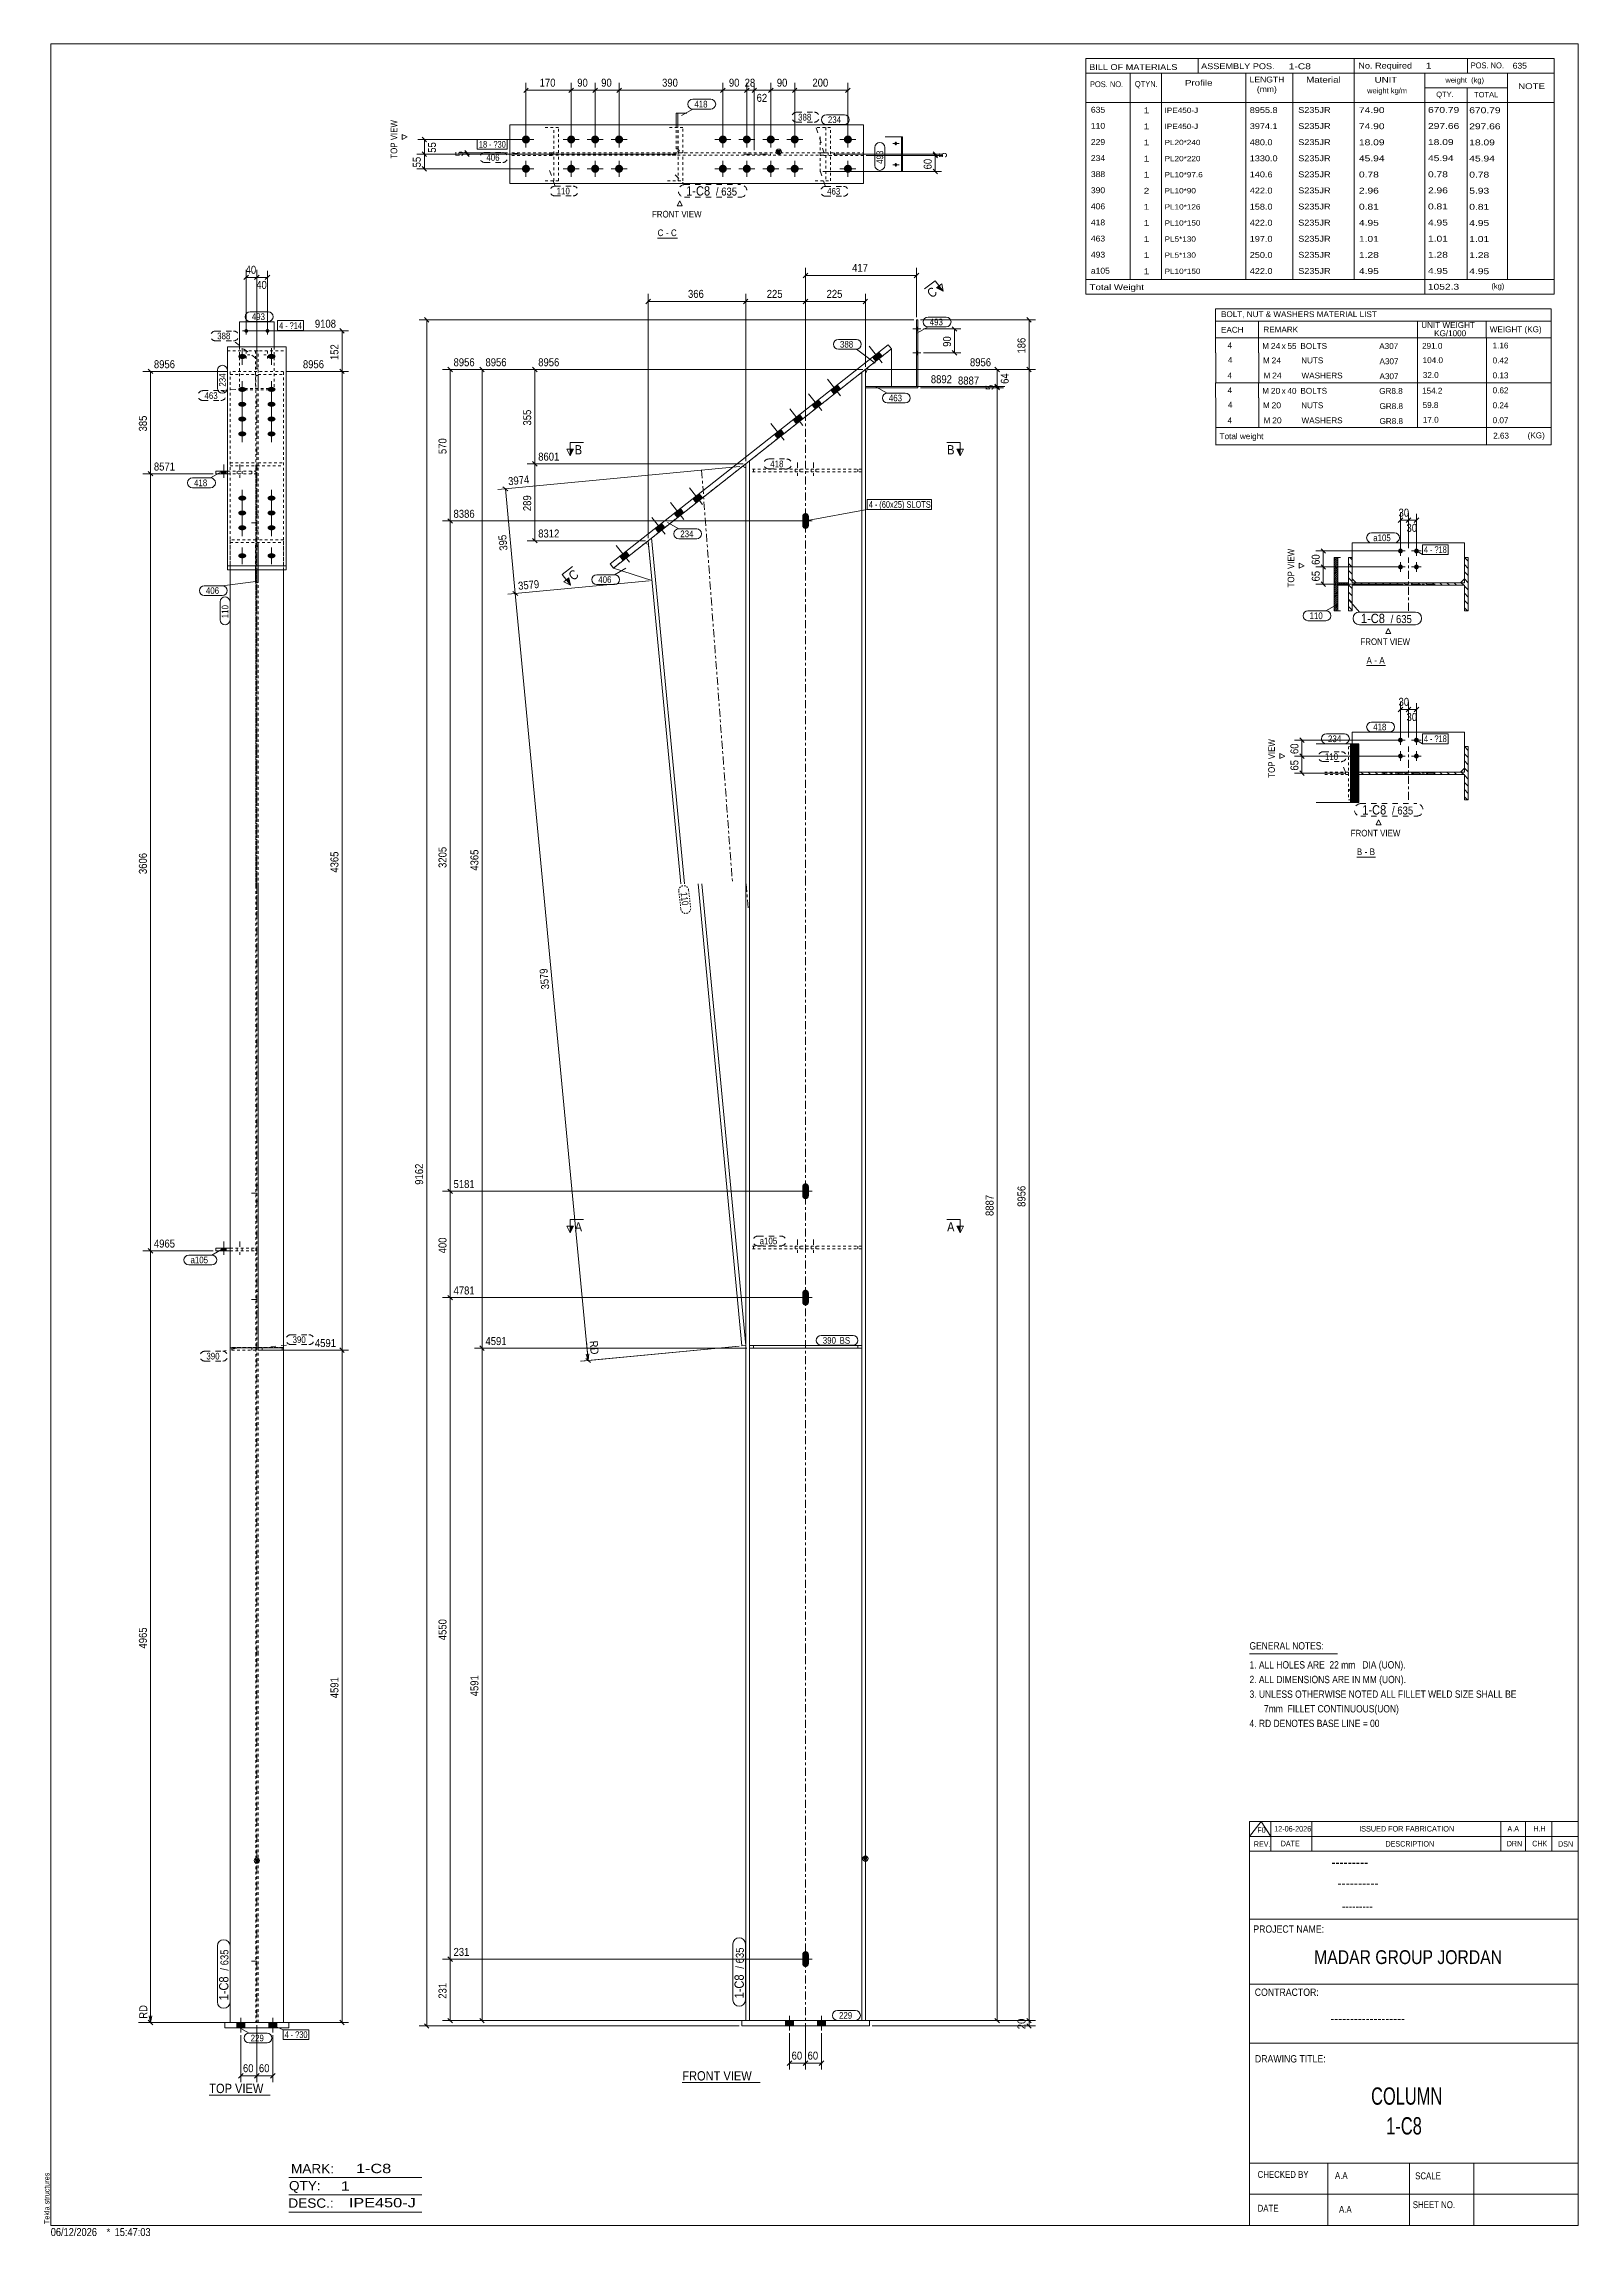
# Model space of a CAD drawing. Header units: millimetres. Extents: x 2 to 579, y 1 to 825.
import ezdxf

# ---------------------------------------------------------------- set-up
doc = ezdxf.new("R2010")
doc.units = ezdxf.units.MM
for name, pattern in [('XKITLINE00', [0]), ('XKITLINE01', [4, 1, -1, 1, -1]), ('XKITLINE02', [4, 2, -2]), ('XKITLINE03', [6, 3, -1, 1, -1]), ('XKITLINE04', [3, 0.5, -0.5, 0.5, -0.5, 0.5, -0.5])]:
    doc.linetypes.add(name, pattern=pattern)
for name, color, linetype, lineweight in [('Bolt', 3, 'Continuous', 0), ('BoltMark', 7, 'Continuous', 0), ('Dimensions', 7, 'Continuous', 0), ('DrawingSheet', 5, 'Continuous', 0), ('OtherObjectType', 7, 'Continuous', 0), ('Part', 2, 'Continuous', 0), ('PartMark', 7, 'Continuous', 0), ('Section', 6, 'Continuous', 0)]:
    doc.layers.add(name, color=color, linetype=linetype, lineweight=lineweight)
doc.styles.add('@ARIAL_UNICODE_MS_BOLD', font='ARIAL.TTF')
doc.styles.add('ARIAL', font='ARIAL.TTF')
doc.styles.add('ARIAL_NARROW', font='ARIALN.TTF')
doc.styles.add('COMIC_SANS_MS_BOLD', font='COMICBD.TTF')
doc.styles.add('SWIS721_EX_BT', font='ARIAL.TTF')
doc.styles.add('SWISSE', font='ARIAL.TTF')

# ---------------------------------------------------------------- blocks, each defined once
blk = doc.blocks.new('*A1')
at = {"layer": 'Part', "color": 7, "linetype": 'XKITLINE00', "lineweight": 0}
for p, q in [((493.62, 561.61), (493.41, 561.4)), ((493.84, 561.4), (493.41, 560.96)), ((494.06, 561.18), (493.41, 560.53)), ((494.28, 560.96), (493.41, 560.09)), ((494.49, 560.74), (493.41, 559.66)), ((494.71, 560.53), (493.41, 559.22)), ((493.84, 561.83), (493.62, 561.61)), ((494.28, 561.83), (493.84, 561.4)), ((494.71, 561.83), (494.06, 561.18)), ((495.15, 561.83), (494.28, 560.96)), ((495.58, 561.83), (494.49, 560.74)), ((496.02, 561.83), (494.71, 560.53)), ((496.45, 561.83), (494.93, 560.31)), ((496.64, 561.58), (495.15, 560.09)), ((496.64, 561.15), (495.37, 559.87)), ((496.64, 560.71), (495.58, 559.66)), ((494.93, 560.31), (493.41, 558.79)), ((495.15, 560.09), (493.41, 558.35)), ((495.37, 559.87), (493.41, 557.92)), ((495.58, 559.66), (493.41, 557.48)), ((495.8, 559.44), (493.41, 557.05)), ((496.02, 559.22), (493.41, 556.61)), ((496.24, 559), (493.41, 556.18)), ((496.45, 558.79), (493.41, 555.74)), ((496.64, 558.54), (493.41, 555.3)), ((496.64, 558.1), (493.41, 554.87)), ((496.64, 557.67), (493.41, 554.43)), ((496.64, 557.23), (493.41, 554)), ((496.64, 556.79), (493.41, 553.56)), ((496.64, 556.36), (493.41, 553.13)), ((496.64, 555.92), (493.41, 552.69)), ((496.64, 555.49), (493.41, 552.26)), ((496.64, 555.05), (493.41, 551.82)), ((496.64, 554.62), (493.41, 551.39)), ((496.64, 554.18), (493.41, 550.95)), ((496.64, 553.75), (493.41, 550.52)), ((496.64, 553.31), (493.41, 550.08)), ((496.64, 552.88), (493.41, 549.65)), ((496.64, 552.44), (493.41, 549.21)), ((496.64, 560.28), (495.8, 559.44)), ((496.64, 559.84), (496.02, 559.22)), ((496.64, 559.41), (496.24, 559)), ((496.64, 558.97), (496.45, 558.79)), ((496.64, 552.01), (493.41, 548.78)), ((496.64, 551.57), (493.41, 548.34)), ((496.64, 551.14), (493.41, 547.91)), ((496.64, 550.7), (493.41, 547.47)), ((496.64, 550.27), (493.41, 547.04)), ((496.64, 549.83), (493.41, 546.6)), ((496.64, 549.4), (493.41, 546.17)), ((496.64, 548.96), (493.41, 545.73)), ((496.64, 548.53), (493.41, 545.3)), ((496.64, 548.09), (493.41, 544.86)), ((496.64, 547.66), (493.41, 544.43)), ((496.64, 547.22), (493.41, 543.99)), ((496.64, 546.79), (493.41, 543.56)), ((496.64, 546.35), (493.41, 543.12)), ((496.64, 545.92), (493.41, 542.69)), ((496.64, 545.48), (493.41, 542.25)), ((496.64, 545.05), (493.41, 541.81)), ((496.64, 544.61), (493.41, 541.38)), ((496.64, 544.18), (493.41, 540.94)), ((496.64, 543.74), (493.41, 540.51)), ((496.64, 543.3), (493.41, 540.07)), ((496.64, 542.87), (493.6, 539.83)), ((496.64, 542.43), (494.04, 539.83)), ((496.64, 542), (494.47, 539.83)), ((496.64, 541.56), (494.91, 539.83)), ((496.64, 541.13), (495.34, 539.83)), ((496.64, 540.69), (495.78, 539.83)), ((496.64, 540.26), (496.21, 539.83))]:
    blk.add_line(p, q, dxfattribs=at)
blk = doc.blocks.new('*A2')
at = {"layer": 'Part', "color": 7, "linetype": 'XKITLINE00', "lineweight": 0}
for p, q in [((537.72, 559.43), (536.32, 560.83)), ((537.72, 556.74), (536.32, 558.14)), ((537.72, 554.04), (536.32, 555.44)), ((537.72, 551.35), (536.32, 552.75)), ((498.28, 550.38), (497.38, 551.28)), ((500.97, 550.38), (500.07, 551.28)), ((503.67, 550.38), (502.77, 551.28)), ((506.36, 550.38), (505.46, 551.28)), ((509.06, 550.38), (508.16, 551.28)), ((511.75, 550.38), (510.85, 551.28)), ((514.45, 550.38), (513.55, 551.28)), ((517.14, 550.38), (516.24, 551.28)), ((519.83, 550.38), (518.93, 551.28)), ((522.53, 550.38), (521.63, 551.28)), ((525.22, 550.38), (524.32, 551.28)), ((527.92, 550.38), (527.02, 551.28)), ((530.61, 550.38), (529.71, 551.28)), ((533.3, 550.38), (532.4, 551.28)), ((536, 550.38), (535.1, 551.28)), ((537.72, 548.66), (536.32, 550.06)), ((537.72, 545.96), (536.32, 547.36)), ((537.72, 543.27), (536.32, 544.67)), ((537.47, 540.83), (536.32, 541.97))]:
    blk.add_line(p, q, dxfattribs=at)
blk = doc.blocks.new('*A3')
at = {"layer": 'Part', "color": 7, "linetype": 'XKITLINE00', "lineweight": 0}
for p, q in [((494.12, 628.33), (492.72, 629.73)), ((494.12, 625.64), (492.72, 627.04)), ((494.12, 631.03), (493.22, 631.93)), ((537.72, 630.53), (536.32, 631.93)), ((537.72, 627.84), (536.32, 629.24)), ((537.72, 625.14), (536.32, 626.54)), ((494.12, 622.94), (492.72, 624.34)), ((494.12, 620.25), (492.72, 621.65)), ((494.12, 617.56), (492.72, 618.96)), ((495.59, 621.48), (494.69, 622.38)), ((498.28, 621.48), (497.38, 622.38)), ((500.97, 621.48), (500.07, 622.38)), ((503.67, 621.48), (502.77, 622.38)), ((506.36, 621.48), (505.46, 622.38)), ((509.06, 621.48), (508.16, 622.38)), ((511.75, 621.48), (510.85, 622.38)), ((514.45, 621.48), (513.55, 622.38)), ((517.14, 621.48), (516.24, 622.38)), ((519.83, 621.48), (518.93, 622.38)), ((522.53, 621.48), (521.63, 622.38)), ((525.22, 621.48), (524.32, 622.38)), ((527.92, 621.48), (527.02, 622.38)), ((530.61, 621.48), (529.71, 622.38)), ((533.3, 621.48), (532.4, 622.38)), ((536, 621.48), (535.1, 622.38)), ((537.72, 622.45), (536.32, 623.85)), ((537.72, 619.75), (536.32, 621.15)), ((537.72, 617.06), (536.32, 618.46)), ((494.12, 614.86), (492.72, 616.26)), ((494.12, 612.17), (492.72, 613.57)), ((537.72, 614.37), (536.32, 615.77)), ((537.47, 611.93), (536.32, 613.07))]:
    blk.add_line(p, q, dxfattribs=at)
blk = doc.blocks.new('*A4')
at = {"layer": 'Part', "color": 7, "linetype": 'XKITLINE00', "lineweight": 0}
for p, q in [((487.99, 631.93), (487.29, 631.23)), ((488.69, 631.91), (487.29, 630.5)), ((488.69, 631.17), (487.29, 629.77)), ((488.69, 630.44), (487.29, 629.03)), ((488.69, 629.71), (487.29, 628.3)), ((488.69, 628.97), (487.29, 627.57)), ((488.69, 628.24), (487.29, 626.84)), ((488.69, 627.51), (487.29, 626.1)), ((488.69, 626.78), (487.29, 625.37)), ((488.69, 626.04), (487.29, 624.64)), ((488.69, 625.31), (487.29, 623.91)), ((487.59, 623.48), (487.29, 623.17)), ((487.96, 623.11), (487.29, 622.44)), ((488.33, 622.75), (487.29, 621.71)), ((488.69, 622.38), (487.29, 620.97)), ((489.06, 622.01), (487.29, 620.24)), ((488.69, 620.92), (487.29, 619.51)), ((488.69, 620.18), (487.29, 618.78)), ((488.69, 619.45), (487.29, 618.04)), ((488.69, 618.72), (487.29, 617.31)), ((488.69, 624.58), (487.59, 623.48)), ((488.69, 623.85), (487.96, 623.11)), ((488.69, 623.11), (488.33, 622.75)), ((488.69, 622.38), (488.69, 622.38)), ((489.42, 622.38), (489.06, 622.01)), ((489.42, 621.65), (489.26, 621.48)), ((490.16, 622.38), (489.42, 621.65)), ((490.89, 622.38), (489.99, 621.48)), ((491.62, 622.38), (490.72, 621.48)), ((492.36, 622.38), (491.46, 621.48)), ((492.72, 622.02), (492.19, 621.48)), ((488.69, 617.99), (487.29, 616.58)), ((488.69, 617.25), (487.29, 615.85)), ((488.69, 616.52), (487.29, 615.11)), ((488.69, 615.79), (487.29, 614.38)), ((488.69, 615.05), (487.29, 613.65)), ((488.69, 614.32), (487.29, 612.92)), ((488.69, 613.59), (487.29, 612.18)), ((488.69, 612.86), (487.77, 611.93)), ((488.69, 612.12), (488.5, 611.93))]:
    blk.add_line(p, q, dxfattribs=at)
blk = doc.blocks.new('*A5')
at = {"layer": 'Bolt'}
for points in [[(315.09, 705.72), (313.85, 707.29), (316.21, 709.15), (317.44, 707.58)], [(315.09, 705.72), (313.85, 707.29), (316.21, 709.15), (317.44, 707.58)], [(299.38, 693.34), (298.14, 694.91), (300.5, 696.77), (301.74, 695.2)], [(299.38, 693.34), (298.14, 694.91), (300.5, 696.77), (301.74, 695.2)], [(285.25, 682.2), (284.01, 683.77), (286.36, 685.63), (287.6, 684.05)], [(285.25, 682.2), (284.01, 683.77), (286.36, 685.63), (287.6, 684.05)], [(292.31, 687.77), (291.08, 689.34), (293.43, 691.2), (294.67, 689.63)], [(292.31, 687.77), (291.08, 689.34), (293.43, 691.2), (294.67, 689.63)], [(278.18, 676.63), (276.94, 678.2), (279.3, 680.05), (280.53, 678.48)], [(278.18, 676.63), (276.94, 678.2), (279.3, 680.05), (280.53, 678.48)], [(247.55, 652.48), (246.31, 654.05), (248.67, 655.91), (249.91, 654.34)], [(247.55, 652.48), (246.31, 654.05), (248.67, 655.91), (249.91, 654.34)], [(233.41, 641.34), (232.18, 642.91), (234.53, 644.76), (235.77, 643.19)], [(233.41, 641.34), (232.18, 642.91), (234.53, 644.76), (235.77, 643.19)], [(240.48, 646.91), (239.24, 648.48), (241.6, 650.34), (242.84, 648.77)], [(240.48, 646.91), (239.24, 648.48), (241.6, 650.34), (242.84, 648.77)], [(220.06, 630.81), (218.83, 632.38), (221.18, 634.24), (222.42, 632.67)], [(220.06, 630.81), (218.83, 632.38), (221.18, 634.24), (222.42, 632.67)]]:
    blk.add_hatch(color=3, dxfattribs=at).paths.add_polyline_path(points, flags=17)
at = {"layer": 'Bolt', "color": 3, "linetype": 'XKITLINE00', "lineweight": 0}
for p, q in [((317.5, 705.08), (312.55, 711.36)), ((317.5, 705.08), (312.55, 711.36)), ((317.44, 707.58), (316.21, 709.15)), ((317.44, 707.58), (316.21, 709.15)), ((315.09, 705.72), (313.85, 707.29)), ((315.09, 705.72), (313.85, 707.29)), ((294.73, 687.13), (289.78, 693.41)), ((294.73, 687.13), (289.78, 693.41)), ((301.8, 692.7), (296.84, 698.98)), ((301.8, 692.7), (296.84, 698.98)), ((299.38, 693.34), (298.14, 694.91)), ((299.38, 693.34), (298.14, 694.91)), ((301.74, 695.2), (300.5, 696.77)), ((301.74, 695.2), (300.5, 696.77)), ((287.66, 681.56), (282.71, 687.84)), ((287.66, 681.56), (282.71, 687.84)), ((287.6, 684.05), (286.36, 685.63)), ((287.6, 684.05), (286.36, 685.63)), ((292.31, 687.77), (291.08, 689.34)), ((292.31, 687.77), (291.08, 689.34)), ((294.67, 689.63), (293.43, 691.2)), ((294.67, 689.63), (293.43, 691.2)), ((280.59, 675.98), (275.64, 682.27)), ((280.59, 675.98), (275.64, 682.27)), ((278.18, 676.63), (276.94, 678.2)), ((278.18, 676.63), (276.94, 678.2)), ((280.53, 678.48), (279.3, 680.05)), ((280.53, 678.48), (279.3, 680.05)), ((285.25, 682.2), (284.01, 683.77)), ((285.25, 682.2), (284.01, 683.77)), ((242.9, 646.27), (237.95, 652.55)), ((242.9, 646.27), (237.95, 652.55)), ((249.97, 651.84), (245.01, 658.12)), ((249.97, 651.84), (245.01, 658.12)), ((247.55, 652.48), (246.31, 654.05)), ((247.55, 652.48), (246.31, 654.05)), ((249.91, 654.34), (248.67, 655.91)), ((249.91, 654.34), (248.67, 655.91)), ((235.83, 640.69), (230.88, 646.98)), ((235.83, 640.69), (230.88, 646.98)), ((233.41, 641.34), (232.18, 642.91)), ((233.41, 641.34), (232.18, 642.91)), ((235.77, 643.19), (234.53, 644.76)), ((235.77, 643.19), (234.53, 644.76)), ((240.48, 646.91), (239.24, 648.48)), ((240.48, 646.91), (239.24, 648.48)), ((242.84, 648.77), (241.6, 650.34)), ((242.84, 648.77), (241.6, 650.34)), ((222.48, 630.17), (217.53, 636.45)), ((222.48, 630.17), (217.53, 636.45)), ((220.06, 630.81), (218.83, 632.38)), ((220.06, 630.81), (218.83, 632.38)), ((222.42, 632.67), (221.18, 634.24)), ((222.42, 632.67), (221.18, 634.24))]:
    blk.add_line(p, q, dxfattribs=at)
blk = doc.blocks.new('*A6')
at = {"layer": 'Bolt'}
for points in [[(289.12, 642.75), (288.65, 642.66), (288.17, 642.75), (287.76, 643.02), (287.49, 643.43), (287.4, 643.91), (287.4, 647.41), (287.49, 647.89), (287.76, 648.29), (288.17, 648.56), (288.65, 648.66), (289.12, 648.56), (289.53, 648.29), (289.8, 647.89), (289.9, 647.41), (289.9, 643.91), (289.8, 643.43), (289.53, 643.02)], [(289.12, 390.81), (288.65, 390.72), (288.17, 390.81), (287.76, 391.08), (287.49, 391.49), (287.4, 391.97), (287.4, 395.47), (287.49, 395.94), (287.76, 396.35), (288.17, 396.62), (288.65, 396.72), (289.12, 396.62), (289.53, 396.35), (289.8, 395.94), (289.9, 395.47), (289.9, 391.97), (289.8, 391.49), (289.53, 391.08)], [(289.12, 350.81), (288.65, 350.72), (288.17, 350.81), (287.76, 351.08), (287.49, 351.49), (287.4, 351.97), (287.4, 355.47), (287.49, 355.94), (287.76, 356.35), (288.17, 356.62), (288.65, 356.72), (289.12, 356.62), (289.53, 356.35), (289.8, 355.94), (289.9, 355.47), (289.9, 351.97), (289.8, 351.49), (289.53, 351.08)], [(289.12, 102.19), (288.65, 102.1), (288.17, 102.19), (287.76, 102.46), (287.49, 102.87), (287.4, 103.35), (287.4, 106.85), (287.49, 107.33), (287.76, 107.73), (288.17, 108), (288.65, 108.1), (289.12, 108), (289.53, 107.73), (289.8, 107.33), (289.9, 106.85), (289.9, 103.35), (289.8, 102.87), (289.53, 102.46)]]:
    blk.add_hatch(color=3, dxfattribs=at).paths.add_polyline_path(points, flags=17)
at = {"layer": 'Bolt', "color": 3, "linetype": 'XKITLINE00', "lineweight": 0}
for p, q in [((291.15, 645.66), (286.15, 645.66)), ((288.65, 648.16), (288.65, 643.16)), ((288.65, 396.22), (288.65, 391.22)), ((291.15, 393.72), (286.15, 393.72)), ((288.65, 356.22), (288.65, 351.22)), ((291.15, 353.72), (286.15, 353.72)), ((288.65, 107.6), (288.65, 102.6)), ((291.15, 105.1), (286.15, 105.1))]:
    blk.add_line(p, q, dxfattribs=at)
blk = doc.blocks.new('*A7')
at = {"layer": 'Bolt'}
for points in [[(330.35, 718.54), (330.85, 718.54), (330.85, 717.14), (330.35, 717.14)], [(330.35, 709.54), (330.85, 709.54), (330.85, 708.14), (330.35, 708.14)]]:
    blk.add_hatch(color=3, dxfattribs=at).paths.add_polyline_path(points, flags=17)
at = {"layer": 'Bolt', "color": 3, "linetype": 'XKITLINE00', "lineweight": 0}
for p, q in [((329.01, 717.84), (332.01, 717.84)), ((330.35, 718.54), (330.85, 718.54)), ((330.35, 717.14), (330.85, 717.14)), ((329, 708.84), (332, 708.84)), ((330.35, 709.54), (330.85, 709.54)), ((330.35, 708.14), (330.85, 708.14))]:
    blk.add_line(p, q, dxfattribs=at)
blk = doc.blocks.new('*A8')
at = {"layer": 'Bolt'}
for points in [[(330.35, 718.54), (330.85, 718.54), (330.85, 717.14), (330.35, 717.14)], [(330.35, 709.54), (330.85, 709.54), (330.85, 708.14), (330.35, 708.14)]]:
    blk.add_hatch(color=3, dxfattribs=at).paths.add_polyline_path(points, flags=17)
at = {"layer": 'Bolt', "color": 3, "linetype": 'XKITLINE00', "lineweight": 0}
for p, q in [((329.01, 717.84), (332.01, 717.84)), ((330.35, 718.54), (330.85, 718.54)), ((330.35, 717.14), (330.85, 717.14)), ((329, 708.84), (332, 708.84)), ((330.35, 709.54), (330.85, 709.54)), ((330.35, 708.14), (330.85, 708.14))]:
    blk.add_line(p, q, dxfattribs=at)
blk = doc.blocks.new('*A9')
at = {"layer": 'Bolt'}
for points in [[(284.15, 81.97), (284.15, 79.97), (281.15, 79.97), (281.15, 81.97)], [(284.15, 81.97), (284.15, 79.97), (281.15, 79.97), (281.15, 81.97)], [(296.15, 81.97), (296.15, 79.97), (293.15, 79.97), (293.15, 81.97)], [(296.15, 81.97), (296.15, 79.97), (293.15, 79.97), (293.15, 81.97)]]:
    blk.add_hatch(color=3, dxfattribs=at).paths.add_polyline_path(points, flags=17)
at = {"layer": 'Bolt', "color": 3, "linetype": 'XKITLINE00', "lineweight": 0}
for p, q in [((282.65, 83.72), (282.65, 78.22)), ((282.65, 83.72), (282.65, 78.22)), ((294.65, 83.72), (294.65, 78.22)), ((294.65, 83.72), (294.65, 78.22)), ((281.15, 81.97), (281.15, 79.97)), ((281.15, 81.97), (281.15, 79.97)), ((284.15, 81.97), (284.15, 79.97)), ((284.15, 81.97), (284.15, 79.97)), ((293.15, 81.97), (293.15, 79.97)), ((293.15, 81.97), (293.15, 79.97)), ((296.15, 81.97), (296.15, 79.97)), ((296.15, 81.97), (296.15, 79.97))]:
    blk.add_line(p, q, dxfattribs=at)
blk = doc.blocks.new('*A10')
at = {"layer": 'Bolt', "color": 3, "linetype": 'XKITLINE02', "lineweight": 0}
for p, q in [((284.75, 373.09), (284.75, 372.09)), ((284.75, 373.09), (284.75, 372.09)), ((285.65, 375.59), (285.65, 370.59)), ((285.65, 375.59), (285.65, 370.59)), ((286.55, 373.09), (286.55, 372.09)), ((286.55, 373.09), (286.55, 372.09)), ((290.75, 373.09), (290.75, 372.09)), ((290.75, 373.09), (290.75, 372.09)), ((291.65, 375.59), (291.65, 370.59)), ((291.65, 375.59), (291.65, 370.59)), ((292.55, 373.09), (292.55, 372.09)), ((292.55, 373.09), (292.55, 372.09))]:
    blk.add_line(p, q, dxfattribs=at)
blk = doc.blocks.new('*A11')
at = {"layer": 'Bolt', "color": 3, "linetype": 'XKITLINE02', "lineweight": 0}
for p, q in [((285.65, 667.66), (285.65, 662.66)), ((285.65, 667.66), (285.65, 662.66)), ((291.65, 667.66), (291.65, 662.66)), ((291.65, 667.66), (291.65, 662.66)), ((284.75, 665.16), (284.75, 664.16)), ((284.75, 665.16), (284.75, 664.16)), ((286.55, 665.16), (286.55, 664.16)), ((286.55, 665.16), (286.55, 664.16)), ((290.75, 665.16), (290.75, 664.16)), ((290.75, 665.16), (290.75, 664.16)), ((292.55, 665.16), (292.55, 664.16)), ((292.55, 665.16), (292.55, 664.16))]:
    blk.add_line(p, q, dxfattribs=at)
blk = doc.blocks.new('*A12')
at = {"layer": 'Part', "color": 2, "linetype": 'XKITLINE00', "lineweight": 0}
for p, q in [((319.66, 711.88), (215.22, 629.54)), ((216.45, 627.97), (320.9, 710.31)), ((320.9, 710.31), (319.66, 711.88)), ((215.22, 629.54), (216.45, 627.97))]:
    blk.add_line(p, q, dxfattribs=at)
blk = doc.blocks.new('*A13')
at = {"layer": 'Part'}
blk.add_hatch(color=2, dxfattribs=at).paths.add_polyline_path([(310.35, 143.37), (311.95, 143.37), (311.15, 141.97)], flags=17)
at = {"layer": 'Part', "color": 7, "linetype": 'XKITLINE01', "lineweight": 0}
for p, q in [((311.15, 702.62), (266.15, 667.14)), ((266.15, 81.97), (311.15, 81.97))]:
    blk.add_line(p, q, dxfattribs=at)
at = {"layer": 'Part', "color": 2, "linetype": 'XKITLINE00', "lineweight": 0}
for p, q in [((309.75, 509.32), (309.75, 701.51)), ((311.15, 509.32), (311.15, 702.62)), ((267.55, 668.24), (267.55, 509.32)), ((266.15, 667.14), (266.15, 509.32)), ((266.15, 509.22), (266.15, 220.7)), ((267.55, 509.22), (267.55, 220.7)), ((309.75, 220.7), (309.75, 509.22)), ((311.15, 220.7), (311.15, 509.22)), ((266.15, 220.6), (266.15, 81.97)), ((267.55, 220.6), (267.55, 81.97)), ((309.75, 81.97), (309.75, 220.6)), ((311.15, 81.97), (311.15, 220.6)), ((311.15, 141.97), (310.35, 143.37)), ((310.35, 143.37), (311.95, 143.37)), ((311.95, 143.37), (311.15, 141.97))]:
    blk.add_line(p, q, dxfattribs=at)
at = {"layer": 'Part', "color": 7, "linetype": 'XKITLINE03', "lineweight": 0}
for p, q in [((288.65, 509.32), (288.65, 694.88)), ((288.65, 220.7), (288.65, 509.22)), ((288.65, 71.97), (288.65, 220.6))]:
    blk.add_line(p, q, dxfattribs=at)
at = {"layer": 'Part', "color": 2, "linetype": 'XKITLINE00', "lineweight": 0}
blk.add_circle((311.15, 142.87), 1, dxfattribs=at)
blk = doc.blocks.new('*A14')
at = {"layer": 'Part', "color": 2, "linetype": 'XKITLINE00', "lineweight": 0}
for p, q in [((330.85, 696.24), (311.15, 696.24)), ((311.15, 695.74), (330.85, 695.74)), ((330.85, 695.74), (330.85, 696.24))]:
    blk.add_line(p, q, dxfattribs=at)
at = {"layer": 'Part', "color": 7, "linetype": 'XKITLINE01', "lineweight": 0}
blk.add_line((311.15, 696.24), (311.15, 695.74), dxfattribs=at)
blk = doc.blocks.new('*A15')
at = {"layer": 'Part', "color": 2, "linetype": 'XKITLINE00', "lineweight": 0}
for p, q in [((330.85, 721.24), (330.35, 721.24)), ((330.35, 721.24), (330.35, 696.24)), ((330.85, 696.24), (330.85, 721.24)), ((330.35, 696.24), (330.85, 696.24))]:
    blk.add_line(p, q, dxfattribs=at)
blk = doc.blocks.new('*A16')
at = {"layer": 'Part', "color": 7, "linetype": 'XKITLINE01', "lineweight": 0}
for p, q in [((312.32, 703.54), (320.9, 710.31)), ((311.15, 696.24), (311.15, 701.12)), ((320.9, 696.24), (311.15, 696.24))]:
    blk.add_line(p, q, dxfattribs=at)
at = {"layer": 'Part', "color": 2, "linetype": 'XKITLINE00', "lineweight": 0}
for p, q in [((320.9, 710.31), (320.9, 696.24)), ((311.15, 701.12), (312.32, 703.54))]:
    blk.add_line(p, q, dxfattribs=at)
blk = doc.blocks.new('*A17')
at = {"layer": 'Part', "color": 7, "linetype": 'XKITLINE01', "lineweight": 0}
for p, q in [((228.32, 637.32), (216.45, 627.97)), ((230.92, 623.32), (229.64, 636.76))]:
    blk.add_line(p, q, dxfattribs=at)
at = {"layer": 'Part', "color": 2, "linetype": 'XKITLINE00', "lineweight": 0}
for p, q in [((229.64, 636.76), (228.32, 637.32)), ((230.92, 623.32), (216.45, 627.97))]:
    blk.add_line(p, q, dxfattribs=at)
blk = doc.blocks.new('*A18')
at = {"layer": 'Part', "color": 7, "linetype": 'XKITLINE01', "lineweight": 0}
for p, q in [((309.75, 335.7), (267.55, 335.7)), ((267.55, 335.7), (267.55, 334.7)), ((267.55, 334.7), (309.75, 334.7)), ((269.05, 334.7), (269.05, 335.7)), ((308.25, 334.7), (308.25, 335.7)), ((309.75, 334.7), (309.75, 335.7))]:
    blk.add_line(p, q, dxfattribs=at)
blk = doc.blocks.new('*A19')
at = {"layer": 'Part', "color": 7, "linetype": 'XKITLINE01', "lineweight": 0}
for p, q in [((229.5, 638.25), (264.98, 666.22)), ((264.98, 666.22), (266.15, 665.67)), ((266.15, 509.32), (266.15, 665.67)), ((266.15, 509.32), (266.15, 665.67)), ((266.15, 665.67), (266.15, 665.67)), ((266.15, 335.7), (266.15, 509.22)), ((266.15, 335.7), (266.15, 509.22))]:
    blk.add_line(p, q, dxfattribs=at)
at = {"layer": 'Part', "color": 7, "linetype": 'XKITLINE03', "lineweight": 0}
for p, q in [((249.58, 664.78), (261.21, 509.32)), ((266.35, 509.22), (267.09, 499.33))]:
    blk.add_line(p, q, dxfattribs=at)
at = {"layer": 'Part', "color": 2, "linetype": 'XKITLINE00', "lineweight": 0}
for p, q in [((266.15, 665.67), (264.98, 666.22)), ((241.74, 509.32), (229.5, 638.25)), ((230.81, 639.28), (243.15, 509.32)), ((264.75, 335.56), (248.26, 509.22)), ((249.67, 509.22), (266.15, 335.7)), ((266.15, 335.7), (264.75, 335.56))]:
    blk.add_line(p, q, dxfattribs=at)
blk = doc.blocks.new('*A20')
at = {"layer": 'Part', "color": 2, "linetype": 'XKITLINE00', "lineweight": 0}
for p, q in [((267.55, 335.7), (309.75, 335.7)), ((267.55, 334.7), (309.75, 334.7))]:
    blk.add_line(p, q, dxfattribs=at)
at = {"layer": 'Part', "color": 7, "linetype": 'XKITLINE01', "lineweight": 0}
for p, q in [((267.55, 335.7), (267.55, 334.7)), ((269.05, 334.7), (269.05, 335.7)), ((308.25, 335.7), (308.25, 334.7)), ((309.75, 334.7), (309.75, 335.7))]:
    blk.add_line(p, q, dxfattribs=at)
blk = doc.blocks.new('*A21')
at = {"layer": 'Part', "color": 2, "linetype": 'XKITLINE00', "lineweight": 0}
for p, q in [((312.65, 81.97), (264.65, 81.97)), ((264.65, 81.97), (264.65, 79.97)), ((312.65, 79.97), (264.65, 79.97)), ((312.65, 81.97), (312.65, 79.97))]:
    blk.add_line(p, q, dxfattribs=at)
blk = doc.blocks.new('*A22')
at = {"layer": 'Part', "color": 7, "linetype": 'XKITLINE01', "lineweight": 0}
for p, q in [((309.75, 373.09), (267.55, 373.09)), ((267.55, 372.09), (267.55, 373.09)), ((309.75, 372.09), (267.55, 372.09)), ((269.05, 373.09), (269.05, 372.09)), ((308.25, 372.09), (308.25, 373.09)), ((309.75, 373.09), (309.75, 372.09))]:
    blk.add_line(p, q, dxfattribs=at)
blk = doc.blocks.new('*A23')
at = {"layer": 'Part', "color": 7, "linetype": 'XKITLINE01', "lineweight": 0}
for p, q in [((309.75, 665.16), (267.55, 665.16)), ((267.55, 664.16), (267.55, 665.16)), ((309.75, 664.16), (267.55, 664.16)), ((269.05, 665.16), (269.05, 664.16)), ((308.25, 664.16), (308.25, 665.16)), ((309.75, 665.16), (309.75, 664.16))]:
    blk.add_line(p, q, dxfattribs=at)
blk = doc.blocks.new('*A24')
at = {"layer": 'Bolt'}
for points in [[(76.91, 706.55), (76.88, 706.56), (76.84, 706.56), (76.8, 706.56), (76.77, 706.56), (76.73, 706.56), (76.69, 706.57), (76.66, 706.57), (76.62, 706.58), (76.59, 706.58), (76.55, 706.59), (76.51, 706.59), (76.48, 706.6), (76.44, 706.61), (76.41, 706.62), (76.38, 706.62), (76.34, 706.63), (76.31, 706.64), (76.28, 706.65), (76.24, 706.66), (76.21, 706.67), (76.18, 706.69), (76.15, 706.7), (76.12, 706.71), (76.09, 706.72), (76.06, 706.74), (76.03, 706.75), (76, 706.76), (75.97, 706.78), (75.94, 706.79), (75.92, 706.81), (75.89, 706.83), (75.86, 706.84), (75.84, 706.86), (75.81, 706.88), (75.79, 706.89), (75.77, 706.91), (75.75, 706.93), (75.72, 706.95), (75.7, 706.97), (75.68, 706.99), (75.66, 707.01), (75.64, 707.03), (75.63, 707.05), (75.61, 707.07), (75.59, 707.09), (75.58, 707.11), (75.56, 707.13), (75.55, 707.15), (75.54, 707.17), (75.53, 707.19), (75.51, 707.21), (75.5, 707.24), (75.49, 707.26), (75.49, 707.28), (75.48, 707.3), (75.47, 707.32), (75.47, 707.35), (75.46, 707.37), (75.46, 707.39), (75.45, 707.41), (75.45, 707.44), (75.45, 707.46), (75.45, 707.48), (75.45, 707.51), (75.45, 707.53), (75.45, 707.55), (75.46, 707.57), (75.46, 707.6), (75.47, 707.62), (75.47, 707.64), (75.48, 707.66), (75.49, 707.69), (75.49, 707.71), (75.5, 707.73), (75.51, 707.75), (75.53, 707.77), (75.54, 707.8), (75.55, 707.82), (75.56, 707.84), (75.58, 707.86), (75.59, 707.88), (75.61, 707.9), (75.63, 707.92), (75.64, 707.94), (75.66, 707.96), (75.68, 707.98), (75.7, 708), (75.72, 708.02), (75.75, 708.04), (75.77, 708.05), (75.79, 708.07), (75.81, 708.09), (75.84, 708.11), (75.86, 708.12), (75.89, 708.14), (75.92, 708.16), (75.94, 708.17), (75.97, 708.19), (76, 708.2), (76.03, 708.21), (76.06, 708.23), (76.09, 708.24), (76.12, 708.25), (76.15, 708.27), (76.18, 708.28), (76.21, 708.29), (76.24, 708.3), (76.28, 708.31), (76.31, 708.32), (76.34, 708.33), (76.38, 708.34), (76.41, 708.35), (76.44, 708.36), (76.48, 708.36), (76.51, 708.37), (76.55, 708.38), (76.59, 708.38), (76.62, 708.39), (76.66, 708.39), (76.69, 708.4), (76.73, 708.4), (76.77, 708.4), (76.8, 708.41), (76.84, 708.41), (76.88, 708.41), (76.91, 708.41), (76.95, 708.41), (76.99, 708.41), (77.02, 708.41), (77.06, 708.41), (77.1, 708.41), (77.13, 708.4), (77.17, 708.4), (77.21, 708.4), (77.24, 708.39), (77.28, 708.39), (77.31, 708.38), (77.35, 708.38), (77.39, 708.37), (77.42, 708.36), (77.46, 708.36), (77.49, 708.35), (77.52, 708.34), (77.56, 708.33), (77.59, 708.32), (77.62, 708.31), (77.66, 708.3), (77.69, 708.29), (77.72, 708.28), (77.75, 708.27), (77.78, 708.25), (77.81, 708.24), (77.84, 708.23), (77.87, 708.21), (77.9, 708.2), (77.93, 708.19), (77.96, 708.17), (77.98, 708.16), (78.01, 708.14), (78.04, 708.12), (78.06, 708.11), (78.09, 708.09), (78.11, 708.07), (78.13, 708.05), (78.15, 708.04), (78.18, 708.02), (78.2, 708), (78.22, 707.98), (78.24, 707.96), (78.26, 707.94), (78.27, 707.92), (78.29, 707.9), (78.31, 707.88), (78.32, 707.86), (78.34, 707.84), (78.35, 707.82), (78.36, 707.8), (78.37, 707.77), (78.39, 707.75), (78.4, 707.73), (78.41, 707.71), (78.41, 707.69), (78.42, 707.66), (78.43, 707.64), (78.43, 707.62), (78.44, 707.6), (78.44, 707.57), (78.45, 707.55), (78.45, 707.53), (78.45, 707.51), (78.45, 707.48), (78.45, 707.46), (78.45, 707.44), (78.45, 707.41), (78.44, 707.39), (78.44, 707.37), (78.43, 707.35), (78.43, 707.32), (78.42, 707.3), (78.41, 707.28), (78.41, 707.26), (78.4, 707.24), (78.39, 707.21), (78.37, 707.19), (78.36, 707.17), (78.35, 707.15), (78.34, 707.13), (78.32, 707.11), (78.31, 707.09), (78.29, 707.07), (78.27, 707.05), (78.26, 707.03), (78.24, 707.01), (78.22, 706.99), (78.2, 706.97), (78.18, 706.95), (78.15, 706.93), (78.13, 706.91), (78.11, 706.89), (78.09, 706.88), (78.06, 706.86), (78.04, 706.84), (78.01, 706.83), (77.98, 706.81), (77.96, 706.79), (77.93, 706.78), (77.9, 706.76), (77.87, 706.75), (77.84, 706.74), (77.81, 706.72), (77.78, 706.71), (77.75, 706.7), (77.72, 706.69), (77.69, 706.67), (77.66, 706.66), (77.62, 706.65), (77.59, 706.64), (77.56, 706.63), (77.52, 706.62), (77.49, 706.62), (77.46, 706.61), (77.42, 706.6), (77.39, 706.59), (77.35, 706.59), (77.31, 706.58), (77.28, 706.58), (77.24, 706.57), (77.21, 706.57), (77.17, 706.56), (77.13, 706.56), (77.1, 706.56), (77.06, 706.56), (77.02, 706.56), (76.99, 706.55), (76.95, 706.55)], [(87.91, 706.55), (87.88, 706.56), (87.84, 706.56), (87.8, 706.56), (87.77, 706.56), (87.73, 706.56), (87.69, 706.57), (87.66, 706.57), (87.62, 706.58), (87.59, 706.58), (87.55, 706.59), (87.51, 706.59), (87.48, 706.6), (87.44, 706.61), (87.41, 706.62), (87.38, 706.62), (87.34, 706.63), (87.31, 706.64), (87.28, 706.65), (87.24, 706.66), (87.21, 706.67), (87.18, 706.69), (87.15, 706.7), (87.12, 706.71), (87.09, 706.72), (87.06, 706.74), (87.03, 706.75), (87, 706.76), (86.97, 706.78), (86.94, 706.79), (86.92, 706.81), (86.89, 706.83), (86.86, 706.84), (86.84, 706.86), (86.81, 706.88), (86.79, 706.89), (86.77, 706.91), (86.75, 706.93), (86.72, 706.95), (86.7, 706.97), (86.68, 706.99), (86.66, 707.01), (86.64, 707.03), (86.63, 707.05), (86.61, 707.07), (86.59, 707.09), (86.58, 707.11), (86.56, 707.13), (86.55, 707.15), (86.54, 707.17), (86.53, 707.19), (86.51, 707.21), (86.5, 707.24), (86.49, 707.26), (86.49, 707.28), (86.48, 707.3), (86.47, 707.32), (86.47, 707.35), (86.46, 707.37), (86.46, 707.39), (86.45, 707.41), (86.45, 707.44), (86.45, 707.46), (86.45, 707.48), (86.45, 707.51), (86.45, 707.53), (86.45, 707.55), (86.46, 707.57), (86.46, 707.6), (86.47, 707.62), (86.47, 707.64), (86.48, 707.66), (86.49, 707.69), (86.49, 707.71), (86.5, 707.73), (86.51, 707.75), (86.53, 707.77), (86.54, 707.8), (86.55, 707.82), (86.56, 707.84), (86.58, 707.86), (86.59, 707.88), (86.61, 707.9), (86.63, 707.92), (86.64, 707.94), (86.66, 707.96), (86.68, 707.98), (86.7, 708), (86.72, 708.02), (86.75, 708.04), (86.77, 708.05), (86.79, 708.07), (86.81, 708.09), (86.84, 708.11), (86.86, 708.12), (86.89, 708.14), (86.92, 708.16), (86.94, 708.17), (86.97, 708.19), (87, 708.2), (87.03, 708.21), (87.06, 708.23), (87.09, 708.24), (87.12, 708.25), (87.15, 708.27), (87.18, 708.28), (87.21, 708.29), (87.24, 708.3), (87.28, 708.31), (87.31, 708.32), (87.34, 708.33), (87.38, 708.34), (87.41, 708.35), (87.44, 708.36), (87.48, 708.36), (87.51, 708.37), (87.55, 708.38), (87.59, 708.38), (87.62, 708.39), (87.66, 708.39), (87.69, 708.4), (87.73, 708.4), (87.77, 708.4), (87.8, 708.41), (87.84, 708.41), (87.88, 708.41), (87.91, 708.41), (87.95, 708.41), (87.99, 708.41), (88.02, 708.41), (88.06, 708.41), (88.1, 708.41), (88.13, 708.4), (88.17, 708.4), (88.21, 708.4), (88.24, 708.39), (88.28, 708.39), (88.31, 708.38), (88.35, 708.38), (88.39, 708.37), (88.42, 708.36), (88.46, 708.36), (88.49, 708.35), (88.52, 708.34), (88.56, 708.33), (88.59, 708.32), (88.62, 708.31), (88.66, 708.3), (88.69, 708.29), (88.72, 708.28), (88.75, 708.27), (88.78, 708.25), (88.81, 708.24), (88.84, 708.23), (88.87, 708.21), (88.9, 708.2), (88.93, 708.19), (88.96, 708.17), (88.98, 708.16), (89.01, 708.14), (89.04, 708.12), (89.06, 708.11), (89.09, 708.09), (89.11, 708.07), (89.13, 708.05), (89.15, 708.04), (89.18, 708.02), (89.2, 708), (89.22, 707.98), (89.24, 707.96), (89.26, 707.94), (89.27, 707.92), (89.29, 707.9), (89.31, 707.88), (89.32, 707.86), (89.34, 707.84), (89.35, 707.82), (89.36, 707.8), (89.37, 707.77), (89.39, 707.75), (89.4, 707.73), (89.41, 707.71), (89.41, 707.69), (89.42, 707.66), (89.43, 707.64), (89.43, 707.62), (89.44, 707.6), (89.44, 707.57), (89.45, 707.55), (89.45, 707.53), (89.45, 707.51), (89.45, 707.48), (89.45, 707.46), (89.45, 707.44), (89.45, 707.41), (89.44, 707.39), (89.44, 707.37), (89.43, 707.35), (89.43, 707.32), (89.42, 707.3), (89.41, 707.28), (89.41, 707.26), (89.4, 707.24), (89.39, 707.21), (89.37, 707.19), (89.36, 707.17), (89.35, 707.15), (89.34, 707.13), (89.32, 707.11), (89.31, 707.09), (89.29, 707.07), (89.27, 707.05), (89.26, 707.03), (89.24, 707.01), (89.22, 706.99), (89.2, 706.97), (89.18, 706.95), (89.15, 706.93), (89.13, 706.91), (89.11, 706.89), (89.09, 706.88), (89.06, 706.86), (89.04, 706.84), (89.01, 706.83), (88.98, 706.81), (88.96, 706.79), (88.93, 706.78), (88.9, 706.76), (88.87, 706.75), (88.84, 706.74), (88.81, 706.72), (88.78, 706.71), (88.75, 706.7), (88.72, 706.69), (88.69, 706.67), (88.66, 706.66), (88.62, 706.65), (88.59, 706.64), (88.56, 706.63), (88.52, 706.62), (88.49, 706.62), (88.46, 706.61), (88.42, 706.6), (88.39, 706.59), (88.35, 706.59), (88.31, 706.58), (88.28, 706.58), (88.24, 706.57), (88.21, 706.57), (88.17, 706.56), (88.13, 706.56), (88.1, 706.56), (88.06, 706.56), (88.02, 706.56), (87.99, 706.55), (87.95, 706.55)], [(76.91, 694.17), (76.88, 694.17), (76.84, 694.17), (76.8, 694.18), (76.77, 694.18), (76.73, 694.18), (76.69, 694.19), (76.66, 694.19), (76.62, 694.19), (76.59, 694.2), (76.55, 694.21), (76.51, 694.21), (76.48, 694.22), (76.44, 694.23), (76.41, 694.23), (76.38, 694.24), (76.34, 694.25), (76.31, 694.26), (76.28, 694.27), (76.24, 694.28), (76.21, 694.29), (76.18, 694.3), (76.15, 694.32), (76.12, 694.33), (76.09, 694.34), (76.06, 694.35), (76.03, 694.37), (76, 694.38), (75.97, 694.4), (75.94, 694.41), (75.92, 694.43), (75.89, 694.44), (75.86, 694.46), (75.84, 694.48), (75.81, 694.49), (75.79, 694.51), (75.77, 694.53), (75.75, 694.55), (75.72, 694.57), (75.7, 694.58), (75.68, 694.6), (75.66, 694.62), (75.64, 694.64), (75.63, 694.66), (75.61, 694.68), (75.59, 694.7), (75.58, 694.72), (75.56, 694.75), (75.55, 694.77), (75.54, 694.79), (75.53, 694.81), (75.51, 694.83), (75.5, 694.85), (75.49, 694.88), (75.49, 694.9), (75.48, 694.92), (75.47, 694.94), (75.47, 694.96), (75.46, 694.99), (75.46, 695.01), (75.45, 695.03), (75.45, 695.06), (75.45, 695.08), (75.45, 695.1), (75.45, 695.12), (75.45, 695.15), (75.45, 695.17), (75.46, 695.19), (75.46, 695.21), (75.47, 695.24), (75.47, 695.26), (75.48, 695.28), (75.49, 695.3), (75.49, 695.33), (75.5, 695.35), (75.51, 695.37), (75.53, 695.39), (75.54, 695.41), (75.55, 695.44), (75.56, 695.46), (75.58, 695.48), (75.59, 695.5), (75.61, 695.52), (75.63, 695.54), (75.64, 695.56), (75.66, 695.58), (75.68, 695.6), (75.7, 695.62), (75.72, 695.64), (75.75, 695.65), (75.77, 695.67), (75.79, 695.69), (75.81, 695.71), (75.84, 695.72), (75.86, 695.74), (75.89, 695.76), (75.92, 695.77), (75.94, 695.79), (75.97, 695.8), (76, 695.82), (76.03, 695.83), (76.06, 695.85), (76.09, 695.86), (76.12, 695.87), (76.15, 695.89), (76.18, 695.9), (76.21, 695.91), (76.24, 695.92), (76.28, 695.93), (76.31, 695.94), (76.34, 695.95), (76.38, 695.96), (76.41, 695.97), (76.44, 695.98), (76.48, 695.98), (76.51, 695.99), (76.55, 696), (76.59, 696), (76.62, 696.01), (76.66, 696.01), (76.69, 696.02), (76.73, 696.02), (76.77, 696.02), (76.8, 696.03), (76.84, 696.03), (76.88, 696.03), (76.91, 696.03), (76.95, 696.03), (76.99, 696.03), (77.02, 696.03), (77.06, 696.03), (77.1, 696.03), (77.13, 696.02), (77.17, 696.02), (77.21, 696.02), (77.24, 696.01), (77.28, 696.01), (77.31, 696), (77.35, 696), (77.39, 695.99), (77.42, 695.98), (77.46, 695.98), (77.49, 695.97), (77.52, 695.96), (77.56, 695.95), (77.59, 695.94), (77.62, 695.93), (77.66, 695.92), (77.69, 695.91), (77.72, 695.9), (77.75, 695.89), (77.78, 695.87), (77.81, 695.86), (77.84, 695.85), (77.87, 695.83), (77.9, 695.82), (77.93, 695.8), (77.96, 695.79), (77.98, 695.77), (78.01, 695.76), (78.04, 695.74), (78.06, 695.72), (78.09, 695.71), (78.11, 695.69), (78.13, 695.67), (78.15, 695.65), (78.18, 695.64), (78.2, 695.62), (78.22, 695.6), (78.24, 695.58), (78.26, 695.56), (78.27, 695.54), (78.29, 695.52), (78.31, 695.5), (78.32, 695.48), (78.34, 695.46), (78.35, 695.44), (78.36, 695.41), (78.37, 695.39), (78.39, 695.37), (78.4, 695.35), (78.41, 695.33), (78.41, 695.3), (78.42, 695.28), (78.43, 695.26), (78.43, 695.24), (78.44, 695.21), (78.44, 695.19), (78.45, 695.17), (78.45, 695.15), (78.45, 695.12), (78.45, 695.1), (78.45, 695.08), (78.45, 695.06), (78.45, 695.03), (78.44, 695.01), (78.44, 694.99), (78.43, 694.96), (78.43, 694.94), (78.42, 694.92), (78.41, 694.9), (78.41, 694.88), (78.4, 694.85), (78.39, 694.83), (78.37, 694.81), (78.36, 694.79), (78.35, 694.77), (78.34, 694.75), (78.32, 694.72), (78.31, 694.7), (78.29, 694.68), (78.27, 694.66), (78.26, 694.64), (78.24, 694.62), (78.22, 694.6), (78.2, 694.58), (78.18, 694.57), (78.15, 694.55), (78.13, 694.53), (78.11, 694.51), (78.09, 694.49), (78.06, 694.48), (78.04, 694.46), (78.01, 694.44), (77.98, 694.43), (77.96, 694.41), (77.93, 694.4), (77.9, 694.38), (77.87, 694.37), (77.84, 694.35), (77.81, 694.34), (77.78, 694.33), (77.75, 694.32), (77.72, 694.3), (77.69, 694.29), (77.66, 694.28), (77.62, 694.27), (77.59, 694.26), (77.56, 694.25), (77.52, 694.24), (77.49, 694.23), (77.46, 694.23), (77.42, 694.22), (77.39, 694.21), (77.35, 694.21), (77.31, 694.2), (77.28, 694.19), (77.24, 694.19), (77.21, 694.19), (77.17, 694.18), (77.13, 694.18), (77.1, 694.18), (77.06, 694.17), (77.02, 694.17), (76.99, 694.17), (76.95, 694.17)], [(87.91, 694.17), (87.88, 694.17), (87.84, 694.17), (87.8, 694.18), (87.77, 694.18), (87.73, 694.18), (87.69, 694.19), (87.66, 694.19), (87.62, 694.19), (87.59, 694.2), (87.55, 694.21), (87.51, 694.21), (87.48, 694.22), (87.44, 694.23), (87.41, 694.23), (87.38, 694.24), (87.34, 694.25), (87.31, 694.26), (87.28, 694.27), (87.24, 694.28), (87.21, 694.29), (87.18, 694.3), (87.15, 694.32), (87.12, 694.33), (87.09, 694.34), (87.06, 694.35), (87.03, 694.37), (87, 694.38), (86.97, 694.4), (86.94, 694.41), (86.92, 694.43), (86.89, 694.44), (86.86, 694.46), (86.84, 694.48), (86.81, 694.49), (86.79, 694.51), (86.77, 694.53), (86.75, 694.55), (86.72, 694.57), (86.7, 694.58), (86.68, 694.6), (86.66, 694.62), (86.64, 694.64), (86.63, 694.66), (86.61, 694.68), (86.59, 694.7), (86.58, 694.72), (86.56, 694.75), (86.55, 694.77), (86.54, 694.79), (86.53, 694.81), (86.51, 694.83), (86.5, 694.85), (86.49, 694.88), (86.49, 694.9), (86.48, 694.92), (86.47, 694.94), (86.47, 694.96), (86.46, 694.99), (86.46, 695.01), (86.45, 695.03), (86.45, 695.06), (86.45, 695.08), (86.45, 695.1), (86.45, 695.12), (86.45, 695.15), (86.45, 695.17), (86.46, 695.19), (86.46, 695.21), (86.47, 695.24), (86.47, 695.26), (86.48, 695.28), (86.49, 695.3), (86.49, 695.33), (86.5, 695.35), (86.51, 695.37), (86.53, 695.39), (86.54, 695.41), (86.55, 695.44), (86.56, 695.46), (86.58, 695.48), (86.59, 695.5), (86.61, 695.52), (86.63, 695.54), (86.64, 695.56), (86.66, 695.58), (86.68, 695.6), (86.7, 695.62), (86.72, 695.64), (86.75, 695.65), (86.77, 695.67), (86.79, 695.69), (86.81, 695.71), (86.84, 695.72), (86.86, 695.74), (86.89, 695.76), (86.92, 695.77), (86.94, 695.79), (86.97, 695.8), (87, 695.82), (87.03, 695.83), (87.06, 695.85), (87.09, 695.86), (87.12, 695.87), (87.15, 695.89), (87.18, 695.9), (87.21, 695.91), (87.24, 695.92), (87.28, 695.93), (87.31, 695.94), (87.34, 695.95), (87.38, 695.96), (87.41, 695.97), (87.44, 695.98), (87.48, 695.98), (87.51, 695.99), (87.55, 696), (87.59, 696), (87.62, 696.01), (87.66, 696.01), (87.69, 696.02), (87.73, 696.02), (87.77, 696.02), (87.8, 696.03), (87.84, 696.03), (87.88, 696.03), (87.91, 696.03), (87.95, 696.03), (87.99, 696.03), (88.02, 696.03), (88.06, 696.03), (88.1, 696.03), (88.13, 696.02), (88.17, 696.02), (88.21, 696.02), (88.24, 696.01), (88.28, 696.01), (88.31, 696), (88.35, 696), (88.39, 695.99), (88.42, 695.98), (88.46, 695.98), (88.49, 695.97), (88.52, 695.96), (88.56, 695.95), (88.59, 695.94), (88.62, 695.93), (88.66, 695.92), (88.69, 695.91), (88.72, 695.9), (88.75, 695.89), (88.78, 695.87), (88.81, 695.86), (88.84, 695.85), (88.87, 695.83), (88.9, 695.82), (88.93, 695.8), (88.96, 695.79), (88.98, 695.77), (89.01, 695.76), (89.04, 695.74), (89.06, 695.72), (89.09, 695.71), (89.11, 695.69), (89.13, 695.67), (89.15, 695.65), (89.18, 695.64), (89.2, 695.62), (89.22, 695.6), (89.24, 695.58), (89.26, 695.56), (89.27, 695.54), (89.29, 695.52), (89.31, 695.5), (89.32, 695.48), (89.34, 695.46), (89.35, 695.44), (89.36, 695.41), (89.37, 695.39), (89.39, 695.37), (89.4, 695.35), (89.41, 695.33), (89.41, 695.3), (89.42, 695.28), (89.43, 695.26), (89.43, 695.24), (89.44, 695.21), (89.44, 695.19), (89.45, 695.17), (89.45, 695.15), (89.45, 695.12), (89.45, 695.1), (89.45, 695.08), (89.45, 695.06), (89.45, 695.03), (89.44, 695.01), (89.44, 694.99), (89.43, 694.96), (89.43, 694.94), (89.42, 694.92), (89.41, 694.9), (89.41, 694.88), (89.4, 694.85), (89.39, 694.83), (89.37, 694.81), (89.36, 694.79), (89.35, 694.77), (89.34, 694.75), (89.32, 694.72), (89.31, 694.7), (89.29, 694.68), (89.27, 694.66), (89.26, 694.64), (89.24, 694.62), (89.22, 694.6), (89.2, 694.58), (89.18, 694.57), (89.15, 694.55), (89.13, 694.53), (89.11, 694.51), (89.09, 694.49), (89.06, 694.48), (89.04, 694.46), (89.01, 694.44), (88.98, 694.43), (88.96, 694.41), (88.93, 694.4), (88.9, 694.38), (88.87, 694.37), (88.84, 694.35), (88.81, 694.34), (88.78, 694.33), (88.75, 694.32), (88.72, 694.3), (88.69, 694.29), (88.66, 694.28), (88.62, 694.27), (88.59, 694.26), (88.56, 694.25), (88.52, 694.24), (88.49, 694.23), (88.46, 694.23), (88.42, 694.22), (88.39, 694.21), (88.35, 694.21), (88.31, 694.2), (88.28, 694.19), (88.24, 694.19), (88.21, 694.19), (88.17, 694.18), (88.13, 694.18), (88.1, 694.18), (88.06, 694.17), (88.02, 694.17), (87.99, 694.17), (87.95, 694.17)], [(76.91, 688.6), (76.88, 688.6), (76.84, 688.6), (76.8, 688.6), (76.77, 688.61), (76.73, 688.61), (76.69, 688.61), (76.66, 688.62), (76.62, 688.62), (76.59, 688.63), (76.55, 688.63), (76.51, 688.64), (76.48, 688.65), (76.44, 688.65), (76.41, 688.66), (76.38, 688.67), (76.34, 688.68), (76.31, 688.69), (76.28, 688.7), (76.24, 688.71), (76.21, 688.72), (76.18, 688.73), (76.15, 688.74), (76.12, 688.76), (76.09, 688.77), (76.06, 688.78), (76.03, 688.8), (76, 688.81), (75.97, 688.83), (75.94, 688.84), (75.92, 688.86), (75.89, 688.87), (75.86, 688.89), (75.84, 688.91), (75.81, 688.92), (75.79, 688.94), (75.77, 688.96), (75.75, 688.98), (75.72, 688.99), (75.7, 689.01), (75.68, 689.03), (75.66, 689.05), (75.64, 689.07), (75.63, 689.09), (75.61, 689.11), (75.59, 689.13), (75.58, 689.15), (75.56, 689.17), (75.55, 689.19), (75.54, 689.22), (75.53, 689.24), (75.51, 689.26), (75.5, 689.28), (75.49, 689.3), (75.49, 689.33), (75.48, 689.35), (75.47, 689.37), (75.47, 689.39), (75.46, 689.42), (75.46, 689.44), (75.45, 689.46), (75.45, 689.48), (75.45, 689.51), (75.45, 689.53), (75.45, 689.55), (75.45, 689.57), (75.45, 689.6), (75.46, 689.62), (75.46, 689.64), (75.47, 689.67), (75.47, 689.69), (75.48, 689.71), (75.49, 689.73), (75.49, 689.75), (75.5, 689.78), (75.51, 689.8), (75.53, 689.82), (75.54, 689.84), (75.55, 689.86), (75.56, 689.88), (75.58, 689.91), (75.59, 689.93), (75.61, 689.95), (75.63, 689.97), (75.64, 689.99), (75.66, 690.01), (75.68, 690.03), (75.7, 690.04), (75.72, 690.06), (75.75, 690.08), (75.77, 690.1), (75.79, 690.12), (75.81, 690.14), (75.84, 690.15), (75.86, 690.17), (75.89, 690.19), (75.92, 690.2), (75.94, 690.22), (75.97, 690.23), (76, 690.25), (76.03, 690.26), (76.06, 690.27), (76.09, 690.29), (76.12, 690.3), (76.15, 690.31), (76.18, 690.33), (76.21, 690.34), (76.24, 690.35), (76.28, 690.36), (76.31, 690.37), (76.34, 690.38), (76.38, 690.39), (76.41, 690.4), (76.44, 690.4), (76.48, 690.41), (76.51, 690.42), (76.55, 690.42), (76.59, 690.43), (76.62, 690.44), (76.66, 690.44), (76.69, 690.44), (76.73, 690.45), (76.77, 690.45), (76.8, 690.45), (76.84, 690.46), (76.88, 690.46), (76.91, 690.46), (76.95, 690.46), (76.99, 690.46), (77.02, 690.46), (77.06, 690.46), (77.1, 690.45), (77.13, 690.45), (77.17, 690.45), (77.21, 690.44), (77.24, 690.44), (77.28, 690.44), (77.31, 690.43), (77.35, 690.42), (77.39, 690.42), (77.42, 690.41), (77.46, 690.4), (77.49, 690.4), (77.52, 690.39), (77.56, 690.38), (77.59, 690.37), (77.62, 690.36), (77.66, 690.35), (77.69, 690.34), (77.72, 690.33), (77.75, 690.31), (77.78, 690.3), (77.81, 690.29), (77.84, 690.27), (77.87, 690.26), (77.9, 690.25), (77.93, 690.23), (77.96, 690.22), (77.98, 690.2), (78.01, 690.19), (78.04, 690.17), (78.06, 690.15), (78.09, 690.14), (78.11, 690.12), (78.13, 690.1), (78.15, 690.08), (78.18, 690.06), (78.2, 690.04), (78.22, 690.03), (78.24, 690.01), (78.26, 689.99), (78.27, 689.97), (78.29, 689.95), (78.31, 689.93), (78.32, 689.91), (78.34, 689.88), (78.35, 689.86), (78.36, 689.84), (78.37, 689.82), (78.39, 689.8), (78.4, 689.78), (78.41, 689.75), (78.41, 689.73), (78.42, 689.71), (78.43, 689.69), (78.43, 689.67), (78.44, 689.64), (78.44, 689.62), (78.45, 689.6), (78.45, 689.57), (78.45, 689.55), (78.45, 689.53), (78.45, 689.51), (78.45, 689.48), (78.45, 689.46), (78.44, 689.44), (78.44, 689.42), (78.43, 689.39), (78.43, 689.37), (78.42, 689.35), (78.41, 689.33), (78.41, 689.3), (78.4, 689.28), (78.39, 689.26), (78.37, 689.24), (78.36, 689.22), (78.35, 689.19), (78.34, 689.17), (78.32, 689.15), (78.31, 689.13), (78.29, 689.11), (78.27, 689.09), (78.26, 689.07), (78.24, 689.05), (78.22, 689.03), (78.2, 689.01), (78.18, 688.99), (78.15, 688.98), (78.13, 688.96), (78.11, 688.94), (78.09, 688.92), (78.06, 688.91), (78.04, 688.89), (78.01, 688.87), (77.98, 688.86), (77.96, 688.84), (77.93, 688.83), (77.9, 688.81), (77.87, 688.8), (77.84, 688.78), (77.81, 688.77), (77.78, 688.76), (77.75, 688.74), (77.72, 688.73), (77.69, 688.72), (77.66, 688.71), (77.62, 688.7), (77.59, 688.69), (77.56, 688.68), (77.52, 688.67), (77.49, 688.66), (77.46, 688.65), (77.42, 688.65), (77.39, 688.64), (77.35, 688.63), (77.31, 688.63), (77.28, 688.62), (77.24, 688.62), (77.21, 688.61), (77.17, 688.61), (77.13, 688.61), (77.1, 688.6), (77.06, 688.6), (77.02, 688.6), (76.99, 688.6), (76.95, 688.6)], [(76.91, 683.03), (76.88, 683.03), (76.84, 683.03), (76.8, 683.03), (76.77, 683.04), (76.73, 683.04), (76.69, 683.04), (76.66, 683.05), (76.62, 683.05), (76.59, 683.06), (76.55, 683.06), (76.51, 683.07), (76.48, 683.08), (76.44, 683.08), (76.41, 683.09), (76.38, 683.1), (76.34, 683.11), (76.31, 683.12), (76.28, 683.13), (76.24, 683.14), (76.21, 683.15), (76.18, 683.16), (76.15, 683.17), (76.12, 683.18), (76.09, 683.2), (76.06, 683.21), (76.03, 683.22), (76, 683.24), (75.97, 683.25), (75.94, 683.27), (75.92, 683.28), (75.89, 683.3), (75.86, 683.32), (75.84, 683.33), (75.81, 683.35), (75.79, 683.37), (75.77, 683.39), (75.75, 683.4), (75.72, 683.42), (75.7, 683.44), (75.68, 683.46), (75.66, 683.48), (75.64, 683.5), (75.63, 683.52), (75.61, 683.54), (75.59, 683.56), (75.58, 683.58), (75.56, 683.6), (75.55, 683.62), (75.54, 683.64), (75.53, 683.67), (75.51, 683.69), (75.5, 683.71), (75.49, 683.73), (75.49, 683.75), (75.48, 683.78), (75.47, 683.8), (75.47, 683.82), (75.46, 683.84), (75.46, 683.87), (75.45, 683.89), (75.45, 683.91), (75.45, 683.93), (75.45, 683.96), (75.45, 683.98), (75.45, 684), (75.45, 684.03), (75.46, 684.05), (75.46, 684.07), (75.47, 684.09), (75.47, 684.12), (75.48, 684.14), (75.49, 684.16), (75.49, 684.18), (75.5, 684.2), (75.51, 684.23), (75.53, 684.25), (75.54, 684.27), (75.55, 684.29), (75.56, 684.31), (75.58, 684.33), (75.59, 684.35), (75.61, 684.37), (75.63, 684.39), (75.64, 684.41), (75.66, 684.43), (75.68, 684.45), (75.7, 684.47), (75.72, 684.49), (75.75, 684.51), (75.77, 684.53), (75.79, 684.55), (75.81, 684.56), (75.84, 684.58), (75.86, 684.6), (75.89, 684.61), (75.92, 684.63), (75.94, 684.65), (75.97, 684.66), (76, 684.67), (76.03, 684.69), (76.06, 684.7), (76.09, 684.72), (76.12, 684.73), (76.15, 684.74), (76.18, 684.75), (76.21, 684.77), (76.24, 684.78), (76.28, 684.79), (76.31, 684.8), (76.34, 684.81), (76.38, 684.82), (76.41, 684.82), (76.44, 684.83), (76.48, 684.84), (76.51, 684.85), (76.55, 684.85), (76.59, 684.86), (76.62, 684.86), (76.66, 684.87), (76.69, 684.87), (76.73, 684.88), (76.77, 684.88), (76.8, 684.88), (76.84, 684.88), (76.88, 684.88), (76.91, 684.89), (76.95, 684.89), (76.99, 684.89), (77.02, 684.88), (77.06, 684.88), (77.1, 684.88), (77.13, 684.88), (77.17, 684.88), (77.21, 684.87), (77.24, 684.87), (77.28, 684.86), (77.31, 684.86), (77.35, 684.85), (77.39, 684.85), (77.42, 684.84), (77.46, 684.83), (77.49, 684.82), (77.52, 684.82), (77.56, 684.81), (77.59, 684.8), (77.62, 684.79), (77.66, 684.78), (77.69, 684.77), (77.72, 684.75), (77.75, 684.74), (77.78, 684.73), (77.81, 684.72), (77.84, 684.7), (77.87, 684.69), (77.9, 684.67), (77.93, 684.66), (77.96, 684.65), (77.98, 684.63), (78.01, 684.61), (78.04, 684.6), (78.06, 684.58), (78.09, 684.56), (78.11, 684.55), (78.13, 684.53), (78.15, 684.51), (78.18, 684.49), (78.2, 684.47), (78.22, 684.45), (78.24, 684.43), (78.26, 684.41), (78.27, 684.39), (78.29, 684.37), (78.31, 684.35), (78.32, 684.33), (78.34, 684.31), (78.35, 684.29), (78.36, 684.27), (78.37, 684.25), (78.39, 684.23), (78.4, 684.2), (78.41, 684.18), (78.41, 684.16), (78.42, 684.14), (78.43, 684.12), (78.43, 684.09), (78.44, 684.07), (78.44, 684.05), (78.45, 684.03), (78.45, 684), (78.45, 683.98), (78.45, 683.96), (78.45, 683.93), (78.45, 683.91), (78.45, 683.89), (78.44, 683.87), (78.44, 683.84), (78.43, 683.82), (78.43, 683.8), (78.42, 683.78), (78.41, 683.75), (78.41, 683.73), (78.4, 683.71), (78.39, 683.69), (78.37, 683.67), (78.36, 683.64), (78.35, 683.62), (78.34, 683.6), (78.32, 683.58), (78.31, 683.56), (78.29, 683.54), (78.27, 683.52), (78.26, 683.5), (78.24, 683.48), (78.22, 683.46), (78.2, 683.44), (78.18, 683.42), (78.15, 683.4), (78.13, 683.39), (78.11, 683.37), (78.09, 683.35), (78.06, 683.33), (78.04, 683.32), (78.01, 683.3), (77.98, 683.28), (77.96, 683.27), (77.93, 683.25), (77.9, 683.24), (77.87, 683.22), (77.84, 683.21), (77.81, 683.2), (77.78, 683.18), (77.75, 683.17), (77.72, 683.16), (77.69, 683.15), (77.66, 683.14), (77.62, 683.13), (77.59, 683.12), (77.56, 683.11), (77.52, 683.1), (77.49, 683.09), (77.46, 683.08), (77.42, 683.08), (77.39, 683.07), (77.35, 683.06), (77.31, 683.06), (77.28, 683.05), (77.24, 683.05), (77.21, 683.04), (77.17, 683.04), (77.13, 683.04), (77.1, 683.03), (77.06, 683.03), (77.02, 683.03), (76.99, 683.03), (76.95, 683.03)], [(87.91, 688.6), (87.88, 688.6), (87.84, 688.6), (87.8, 688.6), (87.77, 688.61), (87.73, 688.61), (87.69, 688.61), (87.66, 688.62), (87.62, 688.62), (87.59, 688.63), (87.55, 688.63), (87.51, 688.64), (87.48, 688.65), (87.44, 688.65), (87.41, 688.66), (87.38, 688.67), (87.34, 688.68), (87.31, 688.69), (87.28, 688.7), (87.24, 688.71), (87.21, 688.72), (87.18, 688.73), (87.15, 688.74), (87.12, 688.76), (87.09, 688.77), (87.06, 688.78), (87.03, 688.8), (87, 688.81), (86.97, 688.83), (86.94, 688.84), (86.92, 688.86), (86.89, 688.87), (86.86, 688.89), (86.84, 688.91), (86.81, 688.92), (86.79, 688.94), (86.77, 688.96), (86.75, 688.98), (86.72, 688.99), (86.7, 689.01), (86.68, 689.03), (86.66, 689.05), (86.64, 689.07), (86.63, 689.09), (86.61, 689.11), (86.59, 689.13), (86.58, 689.15), (86.56, 689.17), (86.55, 689.19), (86.54, 689.22), (86.53, 689.24), (86.51, 689.26), (86.5, 689.28), (86.49, 689.3), (86.49, 689.33), (86.48, 689.35), (86.47, 689.37), (86.47, 689.39), (86.46, 689.42), (86.46, 689.44), (86.45, 689.46), (86.45, 689.48), (86.45, 689.51), (86.45, 689.53), (86.45, 689.55), (86.45, 689.57), (86.45, 689.6), (86.46, 689.62), (86.46, 689.64), (86.47, 689.67), (86.47, 689.69), (86.48, 689.71), (86.49, 689.73), (86.49, 689.75), (86.5, 689.78), (86.51, 689.8), (86.53, 689.82), (86.54, 689.84), (86.55, 689.86), (86.56, 689.88), (86.58, 689.91), (86.59, 689.93), (86.61, 689.95), (86.63, 689.97), (86.64, 689.99), (86.66, 690.01), (86.68, 690.03), (86.7, 690.04), (86.72, 690.06), (86.75, 690.08), (86.77, 690.1), (86.79, 690.12), (86.81, 690.14), (86.84, 690.15), (86.86, 690.17), (86.89, 690.19), (86.92, 690.2), (86.94, 690.22), (86.97, 690.23), (87, 690.25), (87.03, 690.26), (87.06, 690.27), (87.09, 690.29), (87.12, 690.3), (87.15, 690.31), (87.18, 690.33), (87.21, 690.34), (87.24, 690.35), (87.28, 690.36), (87.31, 690.37), (87.34, 690.38), (87.38, 690.39), (87.41, 690.4), (87.44, 690.4), (87.48, 690.41), (87.51, 690.42), (87.55, 690.42), (87.59, 690.43), (87.62, 690.44), (87.66, 690.44), (87.69, 690.44), (87.73, 690.45), (87.77, 690.45), (87.8, 690.45), (87.84, 690.46), (87.88, 690.46), (87.91, 690.46), (87.95, 690.46), (87.99, 690.46), (88.02, 690.46), (88.06, 690.46), (88.1, 690.45), (88.13, 690.45), (88.17, 690.45), (88.21, 690.44), (88.24, 690.44), (88.28, 690.44), (88.31, 690.43), (88.35, 690.42), (88.39, 690.42), (88.42, 690.41), (88.46, 690.4), (88.49, 690.4), (88.52, 690.39), (88.56, 690.38), (88.59, 690.37), (88.62, 690.36), (88.66, 690.35), (88.69, 690.34), (88.72, 690.33), (88.75, 690.31), (88.78, 690.3), (88.81, 690.29), (88.84, 690.27), (88.87, 690.26), (88.9, 690.25), (88.93, 690.23), (88.96, 690.22), (88.98, 690.2), (89.01, 690.19), (89.04, 690.17), (89.06, 690.15), (89.09, 690.14), (89.11, 690.12), (89.13, 690.1), (89.15, 690.08), (89.18, 690.06), (89.2, 690.04), (89.22, 690.03), (89.24, 690.01), (89.26, 689.99), (89.27, 689.97), (89.29, 689.95), (89.31, 689.93), (89.32, 689.91), (89.34, 689.88), (89.35, 689.86), (89.36, 689.84), (89.37, 689.82), (89.39, 689.8), (89.4, 689.78), (89.41, 689.75), (89.41, 689.73), (89.42, 689.71), (89.43, 689.69), (89.43, 689.67), (89.44, 689.64), (89.44, 689.62), (89.45, 689.6), (89.45, 689.57), (89.45, 689.55), (89.45, 689.53), (89.45, 689.51), (89.45, 689.48), (89.45, 689.46), (89.44, 689.44), (89.44, 689.42), (89.43, 689.39), (89.43, 689.37), (89.42, 689.35), (89.41, 689.33), (89.41, 689.3), (89.4, 689.28), (89.39, 689.26), (89.37, 689.24), (89.36, 689.22), (89.35, 689.19), (89.34, 689.17), (89.32, 689.15), (89.31, 689.13), (89.29, 689.11), (89.27, 689.09), (89.26, 689.07), (89.24, 689.05), (89.22, 689.03), (89.2, 689.01), (89.18, 688.99), (89.15, 688.98), (89.13, 688.96), (89.11, 688.94), (89.09, 688.92), (89.06, 688.91), (89.04, 688.89), (89.01, 688.87), (88.98, 688.86), (88.96, 688.84), (88.93, 688.83), (88.9, 688.81), (88.87, 688.8), (88.84, 688.78), (88.81, 688.77), (88.78, 688.76), (88.75, 688.74), (88.72, 688.73), (88.69, 688.72), (88.66, 688.71), (88.62, 688.7), (88.59, 688.69), (88.56, 688.68), (88.52, 688.67), (88.49, 688.66), (88.46, 688.65), (88.42, 688.65), (88.39, 688.64), (88.35, 688.63), (88.31, 688.63), (88.28, 688.62), (88.24, 688.62), (88.21, 688.61), (88.17, 688.61), (88.13, 688.61), (88.1, 688.6), (88.06, 688.6), (88.02, 688.6), (87.99, 688.6), (87.95, 688.6)], [(87.91, 683.03), (87.88, 683.03), (87.84, 683.03), (87.8, 683.03), (87.77, 683.04), (87.73, 683.04), (87.69, 683.04), (87.66, 683.05), (87.62, 683.05), (87.59, 683.06), (87.55, 683.06), (87.51, 683.07), (87.48, 683.08), (87.44, 683.08), (87.41, 683.09), (87.38, 683.1), (87.34, 683.11), (87.31, 683.12), (87.28, 683.13), (87.24, 683.14), (87.21, 683.15), (87.18, 683.16), (87.15, 683.17), (87.12, 683.18), (87.09, 683.2), (87.06, 683.21), (87.03, 683.22), (87, 683.24), (86.97, 683.25), (86.94, 683.27), (86.92, 683.28), (86.89, 683.3), (86.86, 683.32), (86.84, 683.33), (86.81, 683.35), (86.79, 683.37), (86.77, 683.39), (86.75, 683.4), (86.72, 683.42), (86.7, 683.44), (86.68, 683.46), (86.66, 683.48), (86.64, 683.5), (86.63, 683.52), (86.61, 683.54), (86.59, 683.56), (86.58, 683.58), (86.56, 683.6), (86.55, 683.62), (86.54, 683.64), (86.53, 683.67), (86.51, 683.69), (86.5, 683.71), (86.49, 683.73), (86.49, 683.75), (86.48, 683.78), (86.47, 683.8), (86.47, 683.82), (86.46, 683.84), (86.46, 683.87), (86.45, 683.89), (86.45, 683.91), (86.45, 683.93), (86.45, 683.96), (86.45, 683.98), (86.45, 684), (86.45, 684.03), (86.46, 684.05), (86.46, 684.07), (86.47, 684.09), (86.47, 684.12), (86.48, 684.14), (86.49, 684.16), (86.49, 684.18), (86.5, 684.2), (86.51, 684.23), (86.53, 684.25), (86.54, 684.27), (86.55, 684.29), (86.56, 684.31), (86.58, 684.33), (86.59, 684.35), (86.61, 684.37), (86.63, 684.39), (86.64, 684.41), (86.66, 684.43), (86.68, 684.45), (86.7, 684.47), (86.72, 684.49), (86.75, 684.51), (86.77, 684.53), (86.79, 684.55), (86.81, 684.56), (86.84, 684.58), (86.86, 684.6), (86.89, 684.61), (86.92, 684.63), (86.94, 684.65), (86.97, 684.66), (87, 684.67), (87.03, 684.69), (87.06, 684.7), (87.09, 684.72), (87.12, 684.73), (87.15, 684.74), (87.18, 684.75), (87.21, 684.77), (87.24, 684.78), (87.28, 684.79), (87.31, 684.8), (87.34, 684.81), (87.38, 684.82), (87.41, 684.82), (87.44, 684.83), (87.48, 684.84), (87.51, 684.85), (87.55, 684.85), (87.59, 684.86), (87.62, 684.86), (87.66, 684.87), (87.69, 684.87), (87.73, 684.88), (87.77, 684.88), (87.8, 684.88), (87.84, 684.88), (87.88, 684.88), (87.91, 684.89), (87.95, 684.89), (87.99, 684.89), (88.02, 684.88), (88.06, 684.88), (88.1, 684.88), (88.13, 684.88), (88.17, 684.88), (88.21, 684.87), (88.24, 684.87), (88.28, 684.86), (88.31, 684.86), (88.35, 684.85), (88.39, 684.85), (88.42, 684.84), (88.46, 684.83), (88.49, 684.82), (88.52, 684.82), (88.56, 684.81), (88.59, 684.8), (88.62, 684.79), (88.66, 684.78), (88.69, 684.77), (88.72, 684.75), (88.75, 684.74), (88.78, 684.73), (88.81, 684.72), (88.84, 684.7), (88.87, 684.69), (88.9, 684.67), (88.93, 684.66), (88.96, 684.65), (88.98, 684.63), (89.01, 684.61), (89.04, 684.6), (89.06, 684.58), (89.09, 684.56), (89.11, 684.55), (89.13, 684.53), (89.15, 684.51), (89.18, 684.49), (89.2, 684.47), (89.22, 684.45), (89.24, 684.43), (89.26, 684.41), (89.27, 684.39), (89.29, 684.37), (89.31, 684.35), (89.32, 684.33), (89.34, 684.31), (89.35, 684.29), (89.36, 684.27), (89.37, 684.25), (89.39, 684.23), (89.4, 684.2), (89.41, 684.18), (89.41, 684.16), (89.42, 684.14), (89.43, 684.12), (89.43, 684.09), (89.44, 684.07), (89.44, 684.05), (89.45, 684.03), (89.45, 684), (89.45, 683.98), (89.45, 683.96), (89.45, 683.93), (89.45, 683.91), (89.45, 683.89), (89.44, 683.87), (89.44, 683.84), (89.43, 683.82), (89.43, 683.8), (89.42, 683.78), (89.41, 683.75), (89.41, 683.73), (89.4, 683.71), (89.39, 683.69), (89.37, 683.67), (89.36, 683.64), (89.35, 683.62), (89.34, 683.6), (89.32, 683.58), (89.31, 683.56), (89.29, 683.54), (89.27, 683.52), (89.26, 683.5), (89.24, 683.48), (89.22, 683.46), (89.2, 683.44), (89.18, 683.42), (89.15, 683.4), (89.13, 683.39), (89.11, 683.37), (89.09, 683.35), (89.06, 683.33), (89.04, 683.32), (89.01, 683.3), (88.98, 683.28), (88.96, 683.27), (88.93, 683.25), (88.9, 683.24), (88.87, 683.22), (88.84, 683.21), (88.81, 683.2), (88.78, 683.18), (88.75, 683.17), (88.72, 683.16), (88.69, 683.15), (88.66, 683.14), (88.62, 683.13), (88.59, 683.12), (88.56, 683.11), (88.52, 683.1), (88.49, 683.09), (88.46, 683.08), (88.42, 683.08), (88.39, 683.07), (88.35, 683.06), (88.31, 683.06), (88.28, 683.05), (88.24, 683.05), (88.21, 683.04), (88.17, 683.04), (88.13, 683.04), (88.1, 683.03), (88.06, 683.03), (88.02, 683.03), (87.99, 683.03), (87.95, 683.03)], [(76.91, 677.46), (76.88, 677.46), (76.84, 677.46), (76.8, 677.46), (76.77, 677.46), (76.73, 677.47), (76.69, 677.47), (76.66, 677.47), (76.62, 677.48), (76.59, 677.48), (76.55, 677.49), (76.51, 677.5), (76.48, 677.5), (76.44, 677.51), (76.41, 677.52), (76.38, 677.53), (76.34, 677.54), (76.31, 677.55), (76.28, 677.56), (76.24, 677.57), (76.21, 677.58), (76.18, 677.59), (76.15, 677.6), (76.12, 677.61), (76.09, 677.63), (76.06, 677.64), (76.03, 677.65), (76, 677.67), (75.97, 677.68), (75.94, 677.7), (75.92, 677.71), (75.89, 677.73), (75.86, 677.74), (75.84, 677.76), (75.81, 677.78), (75.79, 677.8), (75.77, 677.81), (75.75, 677.83), (75.72, 677.85), (75.7, 677.87), (75.68, 677.89), (75.66, 677.91), (75.64, 677.93), (75.63, 677.95), (75.61, 677.97), (75.59, 677.99), (75.58, 678.01), (75.56, 678.03), (75.55, 678.05), (75.54, 678.07), (75.53, 678.09), (75.51, 678.12), (75.5, 678.14), (75.49, 678.16), (75.49, 678.18), (75.48, 678.2), (75.47, 678.23), (75.47, 678.25), (75.46, 678.27), (75.46, 678.29), (75.45, 678.32), (75.45, 678.34), (75.45, 678.36), (75.45, 678.39), (75.45, 678.41), (75.45, 678.43), (75.45, 678.45), (75.46, 678.48), (75.46, 678.5), (75.47, 678.52), (75.47, 678.54), (75.48, 678.57), (75.49, 678.59), (75.49, 678.61), (75.5, 678.63), (75.51, 678.65), (75.53, 678.68), (75.54, 678.7), (75.55, 678.72), (75.56, 678.74), (75.58, 678.76), (75.59, 678.78), (75.61, 678.8), (75.63, 678.82), (75.64, 678.84), (75.66, 678.86), (75.68, 678.88), (75.7, 678.9), (75.72, 678.92), (75.75, 678.94), (75.77, 678.96), (75.79, 678.97), (75.81, 678.99), (75.84, 679.01), (75.86, 679.03), (75.89, 679.04), (75.92, 679.06), (75.94, 679.07), (75.97, 679.09), (76, 679.1), (76.03, 679.12), (76.06, 679.13), (76.09, 679.14), (76.12, 679.16), (76.15, 679.17), (76.18, 679.18), (76.21, 679.19), (76.24, 679.2), (76.28, 679.21), (76.31, 679.22), (76.34, 679.23), (76.38, 679.24), (76.41, 679.25), (76.44, 679.26), (76.48, 679.27), (76.51, 679.27), (76.55, 679.28), (76.59, 679.29), (76.62, 679.29), (76.66, 679.3), (76.69, 679.3), (76.73, 679.3), (76.77, 679.31), (76.8, 679.31), (76.84, 679.31), (76.88, 679.31), (76.91, 679.31), (76.95, 679.31), (76.99, 679.31), (77.02, 679.31), (77.06, 679.31), (77.1, 679.31), (77.13, 679.31), (77.17, 679.3), (77.21, 679.3), (77.24, 679.3), (77.28, 679.29), (77.31, 679.29), (77.35, 679.28), (77.39, 679.27), (77.42, 679.27), (77.46, 679.26), (77.49, 679.25), (77.52, 679.24), (77.56, 679.23), (77.59, 679.22), (77.62, 679.21), (77.66, 679.2), (77.69, 679.19), (77.72, 679.18), (77.75, 679.17), (77.78, 679.16), (77.81, 679.14), (77.84, 679.13), (77.87, 679.12), (77.9, 679.1), (77.93, 679.09), (77.96, 679.07), (77.98, 679.06), (78.01, 679.04), (78.04, 679.03), (78.06, 679.01), (78.09, 678.99), (78.11, 678.97), (78.13, 678.96), (78.15, 678.94), (78.18, 678.92), (78.2, 678.9), (78.22, 678.88), (78.24, 678.86), (78.26, 678.84), (78.27, 678.82), (78.29, 678.8), (78.31, 678.78), (78.32, 678.76), (78.34, 678.74), (78.35, 678.72), (78.36, 678.7), (78.37, 678.68), (78.39, 678.65), (78.4, 678.63), (78.41, 678.61), (78.41, 678.59), (78.42, 678.57), (78.43, 678.54), (78.43, 678.52), (78.44, 678.5), (78.44, 678.48), (78.45, 678.45), (78.45, 678.43), (78.45, 678.41), (78.45, 678.39), (78.45, 678.36), (78.45, 678.34), (78.45, 678.32), (78.44, 678.29), (78.44, 678.27), (78.43, 678.25), (78.43, 678.23), (78.42, 678.2), (78.41, 678.18), (78.41, 678.16), (78.4, 678.14), (78.39, 678.12), (78.37, 678.09), (78.36, 678.07), (78.35, 678.05), (78.34, 678.03), (78.32, 678.01), (78.31, 677.99), (78.29, 677.97), (78.27, 677.95), (78.26, 677.93), (78.24, 677.91), (78.22, 677.89), (78.2, 677.87), (78.18, 677.85), (78.15, 677.83), (78.13, 677.81), (78.11, 677.8), (78.09, 677.78), (78.06, 677.76), (78.04, 677.74), (78.01, 677.73), (77.98, 677.71), (77.96, 677.7), (77.93, 677.68), (77.9, 677.67), (77.87, 677.65), (77.84, 677.64), (77.81, 677.63), (77.78, 677.61), (77.75, 677.6), (77.72, 677.59), (77.69, 677.58), (77.66, 677.57), (77.62, 677.56), (77.59, 677.55), (77.56, 677.54), (77.52, 677.53), (77.49, 677.52), (77.46, 677.51), (77.42, 677.5), (77.39, 677.5), (77.35, 677.49), (77.31, 677.48), (77.28, 677.48), (77.24, 677.47), (77.21, 677.47), (77.17, 677.47), (77.13, 677.46), (77.1, 677.46), (77.06, 677.46), (77.02, 677.46), (76.99, 677.46), (76.95, 677.46)], [(87.91, 677.46), (87.88, 677.46), (87.84, 677.46), (87.8, 677.46), (87.77, 677.46), (87.73, 677.47), (87.69, 677.47), (87.66, 677.47), (87.62, 677.48), (87.59, 677.48), (87.55, 677.49), (87.51, 677.5), (87.48, 677.5), (87.44, 677.51), (87.41, 677.52), (87.38, 677.53), (87.34, 677.54), (87.31, 677.55), (87.28, 677.56), (87.24, 677.57), (87.21, 677.58), (87.18, 677.59), (87.15, 677.6), (87.12, 677.61), (87.09, 677.63), (87.06, 677.64), (87.03, 677.65), (87, 677.67), (86.97, 677.68), (86.94, 677.7), (86.92, 677.71), (86.89, 677.73), (86.86, 677.74), (86.84, 677.76), (86.81, 677.78), (86.79, 677.8), (86.77, 677.81), (86.75, 677.83), (86.72, 677.85), (86.7, 677.87), (86.68, 677.89), (86.66, 677.91), (86.64, 677.93), (86.63, 677.95), (86.61, 677.97), (86.59, 677.99), (86.58, 678.01), (86.56, 678.03), (86.55, 678.05), (86.54, 678.07), (86.53, 678.09), (86.51, 678.12), (86.5, 678.14), (86.49, 678.16), (86.49, 678.18), (86.48, 678.2), (86.47, 678.23), (86.47, 678.25), (86.46, 678.27), (86.46, 678.29), (86.45, 678.32), (86.45, 678.34), (86.45, 678.36), (86.45, 678.39), (86.45, 678.41), (86.45, 678.43), (86.45, 678.45), (86.46, 678.48), (86.46, 678.5), (86.47, 678.52), (86.47, 678.54), (86.48, 678.57), (86.49, 678.59), (86.49, 678.61), (86.5, 678.63), (86.51, 678.65), (86.53, 678.68), (86.54, 678.7), (86.55, 678.72), (86.56, 678.74), (86.58, 678.76), (86.59, 678.78), (86.61, 678.8), (86.63, 678.82), (86.64, 678.84), (86.66, 678.86), (86.68, 678.88), (86.7, 678.9), (86.72, 678.92), (86.75, 678.94), (86.77, 678.96), (86.79, 678.97), (86.81, 678.99), (86.84, 679.01), (86.86, 679.03), (86.89, 679.04), (86.92, 679.06), (86.94, 679.07), (86.97, 679.09), (87, 679.1), (87.03, 679.12), (87.06, 679.13), (87.09, 679.14), (87.12, 679.16), (87.15, 679.17), (87.18, 679.18), (87.21, 679.19), (87.24, 679.2), (87.28, 679.21), (87.31, 679.22), (87.34, 679.23), (87.38, 679.24), (87.41, 679.25), (87.44, 679.26), (87.48, 679.27), (87.51, 679.27), (87.55, 679.28), (87.59, 679.29), (87.62, 679.29), (87.66, 679.3), (87.69, 679.3), (87.73, 679.3), (87.77, 679.31), (87.8, 679.31), (87.84, 679.31), (87.88, 679.31), (87.91, 679.31), (87.95, 679.31), (87.99, 679.31), (88.02, 679.31), (88.06, 679.31), (88.1, 679.31), (88.13, 679.31), (88.17, 679.3), (88.21, 679.3), (88.24, 679.3), (88.28, 679.29), (88.31, 679.29), (88.35, 679.28), (88.39, 679.27), (88.42, 679.27), (88.46, 679.26), (88.49, 679.25), (88.52, 679.24), (88.56, 679.23), (88.59, 679.22), (88.62, 679.21), (88.66, 679.2), (88.69, 679.19), (88.72, 679.18), (88.75, 679.17), (88.78, 679.16), (88.81, 679.14), (88.84, 679.13), (88.87, 679.12), (88.9, 679.1), (88.93, 679.09), (88.96, 679.07), (88.98, 679.06), (89.01, 679.04), (89.04, 679.03), (89.06, 679.01), (89.09, 678.99), (89.11, 678.97), (89.13, 678.96), (89.15, 678.94), (89.18, 678.92), (89.2, 678.9), (89.22, 678.88), (89.24, 678.86), (89.26, 678.84), (89.27, 678.82), (89.29, 678.8), (89.31, 678.78), (89.32, 678.76), (89.34, 678.74), (89.35, 678.72), (89.36, 678.7), (89.37, 678.68), (89.39, 678.65), (89.4, 678.63), (89.41, 678.61), (89.41, 678.59), (89.42, 678.57), (89.43, 678.54), (89.43, 678.52), (89.44, 678.5), (89.44, 678.48), (89.45, 678.45), (89.45, 678.43), (89.45, 678.41), (89.45, 678.39), (89.45, 678.36), (89.45, 678.34), (89.45, 678.32), (89.44, 678.29), (89.44, 678.27), (89.43, 678.25), (89.43, 678.23), (89.42, 678.2), (89.41, 678.18), (89.41, 678.16), (89.4, 678.14), (89.39, 678.12), (89.37, 678.09), (89.36, 678.07), (89.35, 678.05), (89.34, 678.03), (89.32, 678.01), (89.31, 677.99), (89.29, 677.97), (89.27, 677.95), (89.26, 677.93), (89.24, 677.91), (89.22, 677.89), (89.2, 677.87), (89.18, 677.85), (89.15, 677.83), (89.13, 677.81), (89.11, 677.8), (89.09, 677.78), (89.06, 677.76), (89.04, 677.74), (89.01, 677.73), (88.98, 677.71), (88.96, 677.7), (88.93, 677.68), (88.9, 677.67), (88.87, 677.65), (88.84, 677.64), (88.81, 677.63), (88.78, 677.61), (88.75, 677.6), (88.72, 677.59), (88.69, 677.58), (88.66, 677.57), (88.62, 677.56), (88.59, 677.55), (88.56, 677.54), (88.52, 677.53), (88.49, 677.52), (88.46, 677.51), (88.42, 677.5), (88.39, 677.5), (88.35, 677.49), (88.31, 677.48), (88.28, 677.48), (88.24, 677.47), (88.21, 677.47), (88.17, 677.47), (88.13, 677.46), (88.1, 677.46), (88.06, 677.46), (88.02, 677.46), (87.99, 677.46), (87.95, 677.46)], [(76.91, 653.31), (76.88, 653.31), (76.84, 653.31), (76.8, 653.32), (76.77, 653.32), (76.73, 653.32), (76.69, 653.33), (76.66, 653.33), (76.62, 653.33), (76.59, 653.34), (76.55, 653.35), (76.51, 653.35), (76.48, 653.36), (76.44, 653.37), (76.41, 653.37), (76.38, 653.38), (76.34, 653.39), (76.31, 653.4), (76.28, 653.41), (76.24, 653.42), (76.21, 653.43), (76.18, 653.44), (76.15, 653.46), (76.12, 653.47), (76.09, 653.48), (76.06, 653.49), (76.03, 653.51), (76, 653.52), (75.97, 653.54), (75.94, 653.55), (75.92, 653.57), (75.89, 653.58), (75.86, 653.6), (75.84, 653.62), (75.81, 653.63), (75.79, 653.65), (75.77, 653.67), (75.75, 653.69), (75.72, 653.71), (75.7, 653.72), (75.68, 653.74), (75.66, 653.76), (75.64, 653.78), (75.63, 653.8), (75.61, 653.82), (75.59, 653.84), (75.58, 653.86), (75.56, 653.89), (75.55, 653.91), (75.54, 653.93), (75.53, 653.95), (75.51, 653.97), (75.5, 653.99), (75.49, 654.01), (75.49, 654.04), (75.48, 654.06), (75.47, 654.08), (75.47, 654.1), (75.46, 654.13), (75.46, 654.15), (75.45, 654.17), (75.45, 654.19), (75.45, 654.22), (75.45, 654.24), (75.45, 654.26), (75.45, 654.29), (75.45, 654.31), (75.46, 654.33), (75.46, 654.35), (75.47, 654.38), (75.47, 654.4), (75.48, 654.42), (75.49, 654.44), (75.49, 654.47), (75.5, 654.49), (75.51, 654.51), (75.53, 654.53), (75.54, 654.55), (75.55, 654.57), (75.56, 654.6), (75.58, 654.62), (75.59, 654.64), (75.61, 654.66), (75.63, 654.68), (75.64, 654.7), (75.66, 654.72), (75.68, 654.74), (75.7, 654.76), (75.72, 654.78), (75.75, 654.79), (75.77, 654.81), (75.79, 654.83), (75.81, 654.85), (75.84, 654.86), (75.86, 654.88), (75.89, 654.9), (75.92, 654.91), (75.94, 654.93), (75.97, 654.94), (76, 654.96), (76.03, 654.97), (76.06, 654.99), (76.09, 655), (76.12, 655.01), (76.15, 655.02), (76.18, 655.04), (76.21, 655.05), (76.24, 655.06), (76.28, 655.07), (76.31, 655.08), (76.34, 655.09), (76.38, 655.1), (76.41, 655.11), (76.44, 655.11), (76.48, 655.12), (76.51, 655.13), (76.55, 655.14), (76.59, 655.14), (76.62, 655.15), (76.66, 655.15), (76.69, 655.16), (76.73, 655.16), (76.77, 655.16), (76.8, 655.16), (76.84, 655.17), (76.88, 655.17), (76.91, 655.17), (76.95, 655.17), (76.99, 655.17), (77.02, 655.17), (77.06, 655.17), (77.1, 655.16), (77.13, 655.16), (77.17, 655.16), (77.21, 655.16), (77.24, 655.15), (77.28, 655.15), (77.31, 655.14), (77.35, 655.14), (77.39, 655.13), (77.42, 655.12), (77.46, 655.11), (77.49, 655.11), (77.52, 655.1), (77.56, 655.09), (77.59, 655.08), (77.62, 655.07), (77.66, 655.06), (77.69, 655.05), (77.72, 655.04), (77.75, 655.02), (77.78, 655.01), (77.81, 655), (77.84, 654.99), (77.87, 654.97), (77.9, 654.96), (77.93, 654.94), (77.96, 654.93), (77.98, 654.91), (78.01, 654.9), (78.04, 654.88), (78.06, 654.86), (78.09, 654.85), (78.11, 654.83), (78.13, 654.81), (78.15, 654.79), (78.18, 654.78), (78.2, 654.76), (78.22, 654.74), (78.24, 654.72), (78.26, 654.7), (78.27, 654.68), (78.29, 654.66), (78.31, 654.64), (78.32, 654.62), (78.34, 654.6), (78.35, 654.57), (78.36, 654.55), (78.37, 654.53), (78.39, 654.51), (78.4, 654.49), (78.41, 654.47), (78.41, 654.44), (78.42, 654.42), (78.43, 654.4), (78.43, 654.38), (78.44, 654.35), (78.44, 654.33), (78.45, 654.31), (78.45, 654.29), (78.45, 654.26), (78.45, 654.24), (78.45, 654.22), (78.45, 654.19), (78.45, 654.17), (78.44, 654.15), (78.44, 654.13), (78.43, 654.1), (78.43, 654.08), (78.42, 654.06), (78.41, 654.04), (78.41, 654.01), (78.4, 653.99), (78.39, 653.97), (78.37, 653.95), (78.36, 653.93), (78.35, 653.91), (78.34, 653.89), (78.32, 653.86), (78.31, 653.84), (78.29, 653.82), (78.27, 653.8), (78.26, 653.78), (78.24, 653.76), (78.22, 653.74), (78.2, 653.72), (78.18, 653.71), (78.15, 653.69), (78.13, 653.67), (78.11, 653.65), (78.09, 653.63), (78.06, 653.62), (78.04, 653.6), (78.01, 653.58), (77.98, 653.57), (77.96, 653.55), (77.93, 653.54), (77.9, 653.52), (77.87, 653.51), (77.84, 653.49), (77.81, 653.48), (77.78, 653.47), (77.75, 653.46), (77.72, 653.44), (77.69, 653.43), (77.66, 653.42), (77.62, 653.41), (77.59, 653.4), (77.56, 653.39), (77.52, 653.38), (77.49, 653.37), (77.46, 653.37), (77.42, 653.36), (77.39, 653.35), (77.35, 653.35), (77.31, 653.34), (77.28, 653.33), (77.24, 653.33), (77.21, 653.33), (77.17, 653.32), (77.13, 653.32), (77.1, 653.32), (77.06, 653.31), (77.02, 653.31), (76.99, 653.31), (76.95, 653.31)], [(87.91, 653.31), (87.88, 653.31), (87.84, 653.31), (87.8, 653.32), (87.77, 653.32), (87.73, 653.32), (87.69, 653.33), (87.66, 653.33), (87.62, 653.33), (87.59, 653.34), (87.55, 653.35), (87.51, 653.35), (87.48, 653.36), (87.44, 653.37), (87.41, 653.37), (87.38, 653.38), (87.34, 653.39), (87.31, 653.4), (87.28, 653.41), (87.24, 653.42), (87.21, 653.43), (87.18, 653.44), (87.15, 653.46), (87.12, 653.47), (87.09, 653.48), (87.06, 653.49), (87.03, 653.51), (87, 653.52), (86.97, 653.54), (86.94, 653.55), (86.92, 653.57), (86.89, 653.58), (86.86, 653.6), (86.84, 653.62), (86.81, 653.63), (86.79, 653.65), (86.77, 653.67), (86.75, 653.69), (86.72, 653.71), (86.7, 653.72), (86.68, 653.74), (86.66, 653.76), (86.64, 653.78), (86.63, 653.8), (86.61, 653.82), (86.59, 653.84), (86.58, 653.86), (86.56, 653.89), (86.55, 653.91), (86.54, 653.93), (86.53, 653.95), (86.51, 653.97), (86.5, 653.99), (86.49, 654.01), (86.49, 654.04), (86.48, 654.06), (86.47, 654.08), (86.47, 654.1), (86.46, 654.13), (86.46, 654.15), (86.45, 654.17), (86.45, 654.19), (86.45, 654.22), (86.45, 654.24), (86.45, 654.26), (86.45, 654.29), (86.45, 654.31), (86.46, 654.33), (86.46, 654.35), (86.47, 654.38), (86.47, 654.4), (86.48, 654.42), (86.49, 654.44), (86.49, 654.47), (86.5, 654.49), (86.51, 654.51), (86.53, 654.53), (86.54, 654.55), (86.55, 654.57), (86.56, 654.6), (86.58, 654.62), (86.59, 654.64), (86.61, 654.66), (86.63, 654.68), (86.64, 654.7), (86.66, 654.72), (86.68, 654.74), (86.7, 654.76), (86.72, 654.78), (86.75, 654.79), (86.77, 654.81), (86.79, 654.83), (86.81, 654.85), (86.84, 654.86), (86.86, 654.88), (86.89, 654.9), (86.92, 654.91), (86.94, 654.93), (86.97, 654.94), (87, 654.96), (87.03, 654.97), (87.06, 654.99), (87.09, 655), (87.12, 655.01), (87.15, 655.02), (87.18, 655.04), (87.21, 655.05), (87.24, 655.06), (87.28, 655.07), (87.31, 655.08), (87.34, 655.09), (87.38, 655.1), (87.41, 655.11), (87.44, 655.11), (87.48, 655.12), (87.51, 655.13), (87.55, 655.14), (87.59, 655.14), (87.62, 655.15), (87.66, 655.15), (87.69, 655.16), (87.73, 655.16), (87.77, 655.16), (87.8, 655.16), (87.84, 655.17), (87.88, 655.17), (87.91, 655.17), (87.95, 655.17), (87.99, 655.17), (88.02, 655.17), (88.06, 655.17), (88.1, 655.16), (88.13, 655.16), (88.17, 655.16), (88.21, 655.16), (88.24, 655.15), (88.28, 655.15), (88.31, 655.14), (88.35, 655.14), (88.39, 655.13), (88.42, 655.12), (88.46, 655.11), (88.49, 655.11), (88.52, 655.1), (88.56, 655.09), (88.59, 655.08), (88.62, 655.07), (88.66, 655.06), (88.69, 655.05), (88.72, 655.04), (88.75, 655.02), (88.78, 655.01), (88.81, 655), (88.84, 654.99), (88.87, 654.97), (88.9, 654.96), (88.93, 654.94), (88.96, 654.93), (88.98, 654.91), (89.01, 654.9), (89.04, 654.88), (89.06, 654.86), (89.09, 654.85), (89.11, 654.83), (89.13, 654.81), (89.15, 654.79), (89.18, 654.78), (89.2, 654.76), (89.22, 654.74), (89.24, 654.72), (89.26, 654.7), (89.27, 654.68), (89.29, 654.66), (89.31, 654.64), (89.32, 654.62), (89.34, 654.6), (89.35, 654.57), (89.36, 654.55), (89.37, 654.53), (89.39, 654.51), (89.4, 654.49), (89.41, 654.47), (89.41, 654.44), (89.42, 654.42), (89.43, 654.4), (89.43, 654.38), (89.44, 654.35), (89.44, 654.33), (89.45, 654.31), (89.45, 654.29), (89.45, 654.26), (89.45, 654.24), (89.45, 654.22), (89.45, 654.19), (89.45, 654.17), (89.44, 654.15), (89.44, 654.13), (89.43, 654.1), (89.43, 654.08), (89.42, 654.06), (89.41, 654.04), (89.41, 654.01), (89.4, 653.99), (89.39, 653.97), (89.37, 653.95), (89.36, 653.93), (89.35, 653.91), (89.34, 653.89), (89.32, 653.86), (89.31, 653.84), (89.29, 653.82), (89.27, 653.8), (89.26, 653.78), (89.24, 653.76), (89.22, 653.74), (89.2, 653.72), (89.18, 653.71), (89.15, 653.69), (89.13, 653.67), (89.11, 653.65), (89.09, 653.63), (89.06, 653.62), (89.04, 653.6), (89.01, 653.58), (88.98, 653.57), (88.96, 653.55), (88.93, 653.54), (88.9, 653.52), (88.87, 653.51), (88.84, 653.49), (88.81, 653.48), (88.78, 653.47), (88.75, 653.46), (88.72, 653.44), (88.69, 653.43), (88.66, 653.42), (88.62, 653.41), (88.59, 653.4), (88.56, 653.39), (88.52, 653.38), (88.49, 653.37), (88.46, 653.37), (88.42, 653.36), (88.39, 653.35), (88.35, 653.35), (88.31, 653.34), (88.28, 653.33), (88.24, 653.33), (88.21, 653.33), (88.17, 653.32), (88.13, 653.32), (88.1, 653.32), (88.06, 653.31), (88.02, 653.31), (87.99, 653.31), (87.95, 653.31)], [(76.91, 647.74), (76.88, 647.74), (76.84, 647.74), (76.8, 647.74), (76.77, 647.75), (76.73, 647.75), (76.69, 647.75), (76.66, 647.76), (76.62, 647.76), (76.59, 647.77), (76.55, 647.77), (76.51, 647.78), (76.48, 647.79), (76.44, 647.79), (76.41, 647.8), (76.38, 647.81), (76.34, 647.82), (76.31, 647.83), (76.28, 647.84), (76.24, 647.85), (76.21, 647.86), (76.18, 647.87), (76.15, 647.88), (76.12, 647.9), (76.09, 647.91), (76.06, 647.92), (76.03, 647.94), (76, 647.95), (75.97, 647.97), (75.94, 647.98), (75.92, 648), (75.89, 648.01), (75.86, 648.03), (75.84, 648.04), (75.81, 648.06), (75.79, 648.08), (75.77, 648.1), (75.75, 648.12), (75.72, 648.13), (75.7, 648.15), (75.68, 648.17), (75.66, 648.19), (75.64, 648.21), (75.63, 648.23), (75.61, 648.25), (75.59, 648.27), (75.58, 648.29), (75.56, 648.31), (75.55, 648.33), (75.54, 648.36), (75.53, 648.38), (75.51, 648.4), (75.5, 648.42), (75.49, 648.44), (75.49, 648.47), (75.48, 648.49), (75.47, 648.51), (75.47, 648.53), (75.46, 648.55), (75.46, 648.58), (75.45, 648.6), (75.45, 648.62), (75.45, 648.65), (75.45, 648.67), (75.45, 648.69), (75.45, 648.71), (75.45, 648.74), (75.46, 648.76), (75.46, 648.78), (75.47, 648.8), (75.47, 648.83), (75.48, 648.85), (75.49, 648.87), (75.49, 648.89), (75.5, 648.92), (75.51, 648.94), (75.53, 648.96), (75.54, 648.98), (75.55, 649), (75.56, 649.02), (75.58, 649.04), (75.59, 649.07), (75.61, 649.09), (75.63, 649.11), (75.64, 649.13), (75.66, 649.15), (75.68, 649.17), (75.7, 649.18), (75.72, 649.2), (75.75, 649.22), (75.77, 649.24), (75.79, 649.26), (75.81, 649.28), (75.84, 649.29), (75.86, 649.31), (75.89, 649.33), (75.92, 649.34), (75.94, 649.36), (75.97, 649.37), (76, 649.39), (76.03, 649.4), (76.06, 649.41), (76.09, 649.43), (76.12, 649.44), (76.15, 649.45), (76.18, 649.47), (76.21, 649.48), (76.24, 649.49), (76.28, 649.5), (76.31, 649.51), (76.34, 649.52), (76.38, 649.53), (76.41, 649.53), (76.44, 649.54), (76.48, 649.55), (76.51, 649.56), (76.55, 649.56), (76.59, 649.57), (76.62, 649.57), (76.66, 649.58), (76.69, 649.58), (76.73, 649.59), (76.77, 649.59), (76.8, 649.59), (76.84, 649.59), (76.88, 649.6), (76.91, 649.6), (76.95, 649.6), (76.99, 649.6), (77.02, 649.6), (77.06, 649.59), (77.1, 649.59), (77.13, 649.59), (77.17, 649.59), (77.21, 649.58), (77.24, 649.58), (77.28, 649.57), (77.31, 649.57), (77.35, 649.56), (77.39, 649.56), (77.42, 649.55), (77.46, 649.54), (77.49, 649.53), (77.52, 649.53), (77.56, 649.52), (77.59, 649.51), (77.62, 649.5), (77.66, 649.49), (77.69, 649.48), (77.72, 649.47), (77.75, 649.45), (77.78, 649.44), (77.81, 649.43), (77.84, 649.41), (77.87, 649.4), (77.9, 649.39), (77.93, 649.37), (77.96, 649.36), (77.98, 649.34), (78.01, 649.33), (78.04, 649.31), (78.06, 649.29), (78.09, 649.28), (78.11, 649.26), (78.13, 649.24), (78.15, 649.22), (78.18, 649.2), (78.2, 649.18), (78.22, 649.17), (78.24, 649.15), (78.26, 649.13), (78.27, 649.11), (78.29, 649.09), (78.31, 649.07), (78.32, 649.04), (78.34, 649.02), (78.35, 649), (78.36, 648.98), (78.37, 648.96), (78.39, 648.94), (78.4, 648.92), (78.41, 648.89), (78.41, 648.87), (78.42, 648.85), (78.43, 648.83), (78.43, 648.8), (78.44, 648.78), (78.44, 648.76), (78.45, 648.74), (78.45, 648.71), (78.45, 648.69), (78.45, 648.67), (78.45, 648.65), (78.45, 648.62), (78.45, 648.6), (78.44, 648.58), (78.44, 648.55), (78.43, 648.53), (78.43, 648.51), (78.42, 648.49), (78.41, 648.47), (78.41, 648.44), (78.4, 648.42), (78.39, 648.4), (78.37, 648.38), (78.36, 648.36), (78.35, 648.33), (78.34, 648.31), (78.32, 648.29), (78.31, 648.27), (78.29, 648.25), (78.27, 648.23), (78.26, 648.21), (78.24, 648.19), (78.22, 648.17), (78.2, 648.15), (78.18, 648.13), (78.15, 648.12), (78.13, 648.1), (78.11, 648.08), (78.09, 648.06), (78.06, 648.04), (78.04, 648.03), (78.01, 648.01), (77.98, 648), (77.96, 647.98), (77.93, 647.97), (77.9, 647.95), (77.87, 647.94), (77.84, 647.92), (77.81, 647.91), (77.78, 647.9), (77.75, 647.88), (77.72, 647.87), (77.69, 647.86), (77.66, 647.85), (77.62, 647.84), (77.59, 647.83), (77.56, 647.82), (77.52, 647.81), (77.49, 647.8), (77.46, 647.79), (77.42, 647.79), (77.39, 647.78), (77.35, 647.77), (77.31, 647.77), (77.28, 647.76), (77.24, 647.76), (77.21, 647.75), (77.17, 647.75), (77.13, 647.75), (77.1, 647.74), (77.06, 647.74), (77.02, 647.74), (76.99, 647.74), (76.95, 647.74)], [(76.91, 642.17), (76.88, 642.17), (76.84, 642.17), (76.8, 642.17), (76.77, 642.18), (76.73, 642.18), (76.69, 642.18), (76.66, 642.19), (76.62, 642.19), (76.59, 642.2), (76.55, 642.2), (76.51, 642.21), (76.48, 642.21), (76.44, 642.22), (76.41, 642.23), (76.38, 642.24), (76.34, 642.25), (76.31, 642.26), (76.28, 642.27), (76.24, 642.28), (76.21, 642.29), (76.18, 642.3), (76.15, 642.31), (76.12, 642.32), (76.09, 642.34), (76.06, 642.35), (76.03, 642.36), (76, 642.38), (75.97, 642.39), (75.94, 642.41), (75.92, 642.42), (75.89, 642.44), (75.86, 642.46), (75.84, 642.47), (75.81, 642.49), (75.79, 642.51), (75.77, 642.53), (75.75, 642.54), (75.72, 642.56), (75.7, 642.58), (75.68, 642.6), (75.66, 642.62), (75.64, 642.64), (75.63, 642.66), (75.61, 642.68), (75.59, 642.7), (75.58, 642.72), (75.56, 642.74), (75.55, 642.76), (75.54, 642.78), (75.53, 642.81), (75.51, 642.83), (75.5, 642.85), (75.49, 642.87), (75.49, 642.89), (75.48, 642.92), (75.47, 642.94), (75.47, 642.96), (75.46, 642.98), (75.46, 643.01), (75.45, 643.03), (75.45, 643.05), (75.45, 643.07), (75.45, 643.1), (75.45, 643.12), (75.45, 643.14), (75.45, 643.16), (75.46, 643.19), (75.46, 643.21), (75.47, 643.23), (75.47, 643.26), (75.48, 643.28), (75.49, 643.3), (75.49, 643.32), (75.5, 643.34), (75.51, 643.37), (75.53, 643.39), (75.54, 643.41), (75.55, 643.43), (75.56, 643.45), (75.58, 643.47), (75.59, 643.49), (75.61, 643.51), (75.63, 643.53), (75.64, 643.55), (75.66, 643.57), (75.68, 643.59), (75.7, 643.61), (75.72, 643.63), (75.75, 643.65), (75.77, 643.67), (75.79, 643.69), (75.81, 643.7), (75.84, 643.72), (75.86, 643.74), (75.89, 643.75), (75.92, 643.77), (75.94, 643.78), (75.97, 643.8), (76, 643.81), (76.03, 643.83), (76.06, 643.84), (76.09, 643.86), (76.12, 643.87), (76.15, 643.88), (76.18, 643.89), (76.21, 643.9), (76.24, 643.92), (76.28, 643.93), (76.31, 643.94), (76.34, 643.95), (76.38, 643.95), (76.41, 643.96), (76.44, 643.97), (76.48, 643.98), (76.51, 643.99), (76.55, 643.99), (76.59, 644), (76.62, 644), (76.66, 644.01), (76.69, 644.01), (76.73, 644.02), (76.77, 644.02), (76.8, 644.02), (76.84, 644.02), (76.88, 644.02), (76.91, 644.03), (76.95, 644.03), (76.99, 644.03), (77.02, 644.02), (77.06, 644.02), (77.1, 644.02), (77.13, 644.02), (77.17, 644.02), (77.21, 644.01), (77.24, 644.01), (77.28, 644), (77.31, 644), (77.35, 643.99), (77.39, 643.99), (77.42, 643.98), (77.46, 643.97), (77.49, 643.96), (77.52, 643.95), (77.56, 643.95), (77.59, 643.94), (77.62, 643.93), (77.66, 643.92), (77.69, 643.9), (77.72, 643.89), (77.75, 643.88), (77.78, 643.87), (77.81, 643.86), (77.84, 643.84), (77.87, 643.83), (77.9, 643.81), (77.93, 643.8), (77.96, 643.78), (77.98, 643.77), (78.01, 643.75), (78.04, 643.74), (78.06, 643.72), (78.09, 643.7), (78.11, 643.69), (78.13, 643.67), (78.15, 643.65), (78.18, 643.63), (78.2, 643.61), (78.22, 643.59), (78.24, 643.57), (78.26, 643.55), (78.27, 643.53), (78.29, 643.51), (78.31, 643.49), (78.32, 643.47), (78.34, 643.45), (78.35, 643.43), (78.36, 643.41), (78.37, 643.39), (78.39, 643.37), (78.4, 643.34), (78.41, 643.32), (78.41, 643.3), (78.42, 643.28), (78.43, 643.26), (78.43, 643.23), (78.44, 643.21), (78.44, 643.19), (78.45, 643.16), (78.45, 643.14), (78.45, 643.12), (78.45, 643.1), (78.45, 643.07), (78.45, 643.05), (78.45, 643.03), (78.44, 643.01), (78.44, 642.98), (78.43, 642.96), (78.43, 642.94), (78.42, 642.92), (78.41, 642.89), (78.41, 642.87), (78.4, 642.85), (78.39, 642.83), (78.37, 642.81), (78.36, 642.78), (78.35, 642.76), (78.34, 642.74), (78.32, 642.72), (78.31, 642.7), (78.29, 642.68), (78.27, 642.66), (78.26, 642.64), (78.24, 642.62), (78.22, 642.6), (78.2, 642.58), (78.18, 642.56), (78.15, 642.54), (78.13, 642.53), (78.11, 642.51), (78.09, 642.49), (78.06, 642.47), (78.04, 642.46), (78.01, 642.44), (77.98, 642.42), (77.96, 642.41), (77.93, 642.39), (77.9, 642.38), (77.87, 642.36), (77.84, 642.35), (77.81, 642.34), (77.78, 642.32), (77.75, 642.31), (77.72, 642.3), (77.69, 642.29), (77.66, 642.28), (77.62, 642.27), (77.59, 642.26), (77.56, 642.25), (77.52, 642.24), (77.49, 642.23), (77.46, 642.22), (77.42, 642.21), (77.39, 642.21), (77.35, 642.2), (77.31, 642.2), (77.28, 642.19), (77.24, 642.19), (77.21, 642.18), (77.17, 642.18), (77.13, 642.18), (77.1, 642.17), (77.06, 642.17), (77.02, 642.17), (76.99, 642.17), (76.95, 642.17)], [(87.91, 647.74), (87.88, 647.74), (87.84, 647.74), (87.8, 647.74), (87.77, 647.75), (87.73, 647.75), (87.69, 647.75), (87.66, 647.76), (87.62, 647.76), (87.59, 647.77), (87.55, 647.77), (87.51, 647.78), (87.48, 647.79), (87.44, 647.79), (87.41, 647.8), (87.38, 647.81), (87.34, 647.82), (87.31, 647.83), (87.28, 647.84), (87.24, 647.85), (87.21, 647.86), (87.18, 647.87), (87.15, 647.88), (87.12, 647.9), (87.09, 647.91), (87.06, 647.92), (87.03, 647.94), (87, 647.95), (86.97, 647.97), (86.94, 647.98), (86.92, 648), (86.89, 648.01), (86.86, 648.03), (86.84, 648.04), (86.81, 648.06), (86.79, 648.08), (86.77, 648.1), (86.75, 648.12), (86.72, 648.13), (86.7, 648.15), (86.68, 648.17), (86.66, 648.19), (86.64, 648.21), (86.63, 648.23), (86.61, 648.25), (86.59, 648.27), (86.58, 648.29), (86.56, 648.31), (86.55, 648.33), (86.54, 648.36), (86.53, 648.38), (86.51, 648.4), (86.5, 648.42), (86.49, 648.44), (86.49, 648.47), (86.48, 648.49), (86.47, 648.51), (86.47, 648.53), (86.46, 648.55), (86.46, 648.58), (86.45, 648.6), (86.45, 648.62), (86.45, 648.65), (86.45, 648.67), (86.45, 648.69), (86.45, 648.71), (86.45, 648.74), (86.46, 648.76), (86.46, 648.78), (86.47, 648.8), (86.47, 648.83), (86.48, 648.85), (86.49, 648.87), (86.49, 648.89), (86.5, 648.92), (86.51, 648.94), (86.53, 648.96), (86.54, 648.98), (86.55, 649), (86.56, 649.02), (86.58, 649.04), (86.59, 649.07), (86.61, 649.09), (86.63, 649.11), (86.64, 649.13), (86.66, 649.15), (86.68, 649.17), (86.7, 649.18), (86.72, 649.2), (86.75, 649.22), (86.77, 649.24), (86.79, 649.26), (86.81, 649.28), (86.84, 649.29), (86.86, 649.31), (86.89, 649.33), (86.92, 649.34), (86.94, 649.36), (86.97, 649.37), (87, 649.39), (87.03, 649.4), (87.06, 649.41), (87.09, 649.43), (87.12, 649.44), (87.15, 649.45), (87.18, 649.47), (87.21, 649.48), (87.24, 649.49), (87.28, 649.5), (87.31, 649.51), (87.34, 649.52), (87.38, 649.53), (87.41, 649.53), (87.44, 649.54), (87.48, 649.55), (87.51, 649.56), (87.55, 649.56), (87.59, 649.57), (87.62, 649.57), (87.66, 649.58), (87.69, 649.58), (87.73, 649.59), (87.77, 649.59), (87.8, 649.59), (87.84, 649.59), (87.88, 649.6), (87.91, 649.6), (87.95, 649.6), (87.99, 649.6), (88.02, 649.6), (88.06, 649.59), (88.1, 649.59), (88.13, 649.59), (88.17, 649.59), (88.21, 649.58), (88.24, 649.58), (88.28, 649.57), (88.31, 649.57), (88.35, 649.56), (88.39, 649.56), (88.42, 649.55), (88.46, 649.54), (88.49, 649.53), (88.52, 649.53), (88.56, 649.52), (88.59, 649.51), (88.62, 649.5), (88.66, 649.49), (88.69, 649.48), (88.72, 649.47), (88.75, 649.45), (88.78, 649.44), (88.81, 649.43), (88.84, 649.41), (88.87, 649.4), (88.9, 649.39), (88.93, 649.37), (88.96, 649.36), (88.98, 649.34), (89.01, 649.33), (89.04, 649.31), (89.06, 649.29), (89.09, 649.28), (89.11, 649.26), (89.13, 649.24), (89.15, 649.22), (89.18, 649.2), (89.2, 649.18), (89.22, 649.17), (89.24, 649.15), (89.26, 649.13), (89.27, 649.11), (89.29, 649.09), (89.31, 649.07), (89.32, 649.04), (89.34, 649.02), (89.35, 649), (89.36, 648.98), (89.37, 648.96), (89.39, 648.94), (89.4, 648.92), (89.41, 648.89), (89.41, 648.87), (89.42, 648.85), (89.43, 648.83), (89.43, 648.8), (89.44, 648.78), (89.44, 648.76), (89.45, 648.74), (89.45, 648.71), (89.45, 648.69), (89.45, 648.67), (89.45, 648.65), (89.45, 648.62), (89.45, 648.6), (89.44, 648.58), (89.44, 648.55), (89.43, 648.53), (89.43, 648.51), (89.42, 648.49), (89.41, 648.47), (89.41, 648.44), (89.4, 648.42), (89.39, 648.4), (89.37, 648.38), (89.36, 648.36), (89.35, 648.33), (89.34, 648.31), (89.32, 648.29), (89.31, 648.27), (89.29, 648.25), (89.27, 648.23), (89.26, 648.21), (89.24, 648.19), (89.22, 648.17), (89.2, 648.15), (89.18, 648.13), (89.15, 648.12), (89.13, 648.1), (89.11, 648.08), (89.09, 648.06), (89.06, 648.04), (89.04, 648.03), (89.01, 648.01), (88.98, 648), (88.96, 647.98), (88.93, 647.97), (88.9, 647.95), (88.87, 647.94), (88.84, 647.92), (88.81, 647.91), (88.78, 647.9), (88.75, 647.88), (88.72, 647.87), (88.69, 647.86), (88.66, 647.85), (88.62, 647.84), (88.59, 647.83), (88.56, 647.82), (88.52, 647.81), (88.49, 647.8), (88.46, 647.79), (88.42, 647.79), (88.39, 647.78), (88.35, 647.77), (88.31, 647.77), (88.28, 647.76), (88.24, 647.76), (88.21, 647.75), (88.17, 647.75), (88.13, 647.75), (88.1, 647.74), (88.06, 647.74), (88.02, 647.74), (87.99, 647.74), (87.95, 647.74)], [(87.91, 642.17), (87.88, 642.17), (87.84, 642.17), (87.8, 642.17), (87.77, 642.18), (87.73, 642.18), (87.69, 642.18), (87.66, 642.19), (87.62, 642.19), (87.59, 642.2), (87.55, 642.2), (87.51, 642.21), (87.48, 642.21), (87.44, 642.22), (87.41, 642.23), (87.38, 642.24), (87.34, 642.25), (87.31, 642.26), (87.28, 642.27), (87.24, 642.28), (87.21, 642.29), (87.18, 642.3), (87.15, 642.31), (87.12, 642.32), (87.09, 642.34), (87.06, 642.35), (87.03, 642.36), (87, 642.38), (86.97, 642.39), (86.94, 642.41), (86.92, 642.42), (86.89, 642.44), (86.86, 642.46), (86.84, 642.47), (86.81, 642.49), (86.79, 642.51), (86.77, 642.53), (86.75, 642.54), (86.72, 642.56), (86.7, 642.58), (86.68, 642.6), (86.66, 642.62), (86.64, 642.64), (86.63, 642.66), (86.61, 642.68), (86.59, 642.7), (86.58, 642.72), (86.56, 642.74), (86.55, 642.76), (86.54, 642.78), (86.53, 642.81), (86.51, 642.83), (86.5, 642.85), (86.49, 642.87), (86.49, 642.89), (86.48, 642.92), (86.47, 642.94), (86.47, 642.96), (86.46, 642.98), (86.46, 643.01), (86.45, 643.03), (86.45, 643.05), (86.45, 643.07), (86.45, 643.1), (86.45, 643.12), (86.45, 643.14), (86.45, 643.16), (86.46, 643.19), (86.46, 643.21), (86.47, 643.23), (86.47, 643.26), (86.48, 643.28), (86.49, 643.3), (86.49, 643.32), (86.5, 643.34), (86.51, 643.37), (86.53, 643.39), (86.54, 643.41), (86.55, 643.43), (86.56, 643.45), (86.58, 643.47), (86.59, 643.49), (86.61, 643.51), (86.63, 643.53), (86.64, 643.55), (86.66, 643.57), (86.68, 643.59), (86.7, 643.61), (86.72, 643.63), (86.75, 643.65), (86.77, 643.67), (86.79, 643.69), (86.81, 643.7), (86.84, 643.72), (86.86, 643.74), (86.89, 643.75), (86.92, 643.77), (86.94, 643.78), (86.97, 643.8), (87, 643.81), (87.03, 643.83), (87.06, 643.84), (87.09, 643.86), (87.12, 643.87), (87.15, 643.88), (87.18, 643.89), (87.21, 643.9), (87.24, 643.92), (87.28, 643.93), (87.31, 643.94), (87.34, 643.95), (87.38, 643.95), (87.41, 643.96), (87.44, 643.97), (87.48, 643.98), (87.51, 643.99), (87.55, 643.99), (87.59, 644), (87.62, 644), (87.66, 644.01), (87.69, 644.01), (87.73, 644.02), (87.77, 644.02), (87.8, 644.02), (87.84, 644.02), (87.88, 644.02), (87.91, 644.03), (87.95, 644.03), (87.99, 644.03), (88.02, 644.02), (88.06, 644.02), (88.1, 644.02), (88.13, 644.02), (88.17, 644.02), (88.21, 644.01), (88.24, 644.01), (88.28, 644), (88.31, 644), (88.35, 643.99), (88.39, 643.99), (88.42, 643.98), (88.46, 643.97), (88.49, 643.96), (88.52, 643.95), (88.56, 643.95), (88.59, 643.94), (88.62, 643.93), (88.66, 643.92), (88.69, 643.9), (88.72, 643.89), (88.75, 643.88), (88.78, 643.87), (88.81, 643.86), (88.84, 643.84), (88.87, 643.83), (88.9, 643.81), (88.93, 643.8), (88.96, 643.78), (88.98, 643.77), (89.01, 643.75), (89.04, 643.74), (89.06, 643.72), (89.09, 643.7), (89.11, 643.69), (89.13, 643.67), (89.15, 643.65), (89.18, 643.63), (89.2, 643.61), (89.22, 643.59), (89.24, 643.57), (89.26, 643.55), (89.27, 643.53), (89.29, 643.51), (89.31, 643.49), (89.32, 643.47), (89.34, 643.45), (89.35, 643.43), (89.36, 643.41), (89.37, 643.39), (89.39, 643.37), (89.4, 643.34), (89.41, 643.32), (89.41, 643.3), (89.42, 643.28), (89.43, 643.26), (89.43, 643.23), (89.44, 643.21), (89.44, 643.19), (89.45, 643.16), (89.45, 643.14), (89.45, 643.12), (89.45, 643.1), (89.45, 643.07), (89.45, 643.05), (89.45, 643.03), (89.44, 643.01), (89.44, 642.98), (89.43, 642.96), (89.43, 642.94), (89.42, 642.92), (89.41, 642.89), (89.41, 642.87), (89.4, 642.85), (89.39, 642.83), (89.37, 642.81), (89.36, 642.78), (89.35, 642.76), (89.34, 642.74), (89.32, 642.72), (89.31, 642.7), (89.29, 642.68), (89.27, 642.66), (89.26, 642.64), (89.24, 642.62), (89.22, 642.6), (89.2, 642.58), (89.18, 642.56), (89.15, 642.54), (89.13, 642.53), (89.11, 642.51), (89.09, 642.49), (89.06, 642.47), (89.04, 642.46), (89.01, 642.44), (88.98, 642.42), (88.96, 642.41), (88.93, 642.39), (88.9, 642.38), (88.87, 642.36), (88.84, 642.35), (88.81, 642.34), (88.78, 642.32), (88.75, 642.31), (88.72, 642.3), (88.69, 642.29), (88.66, 642.28), (88.62, 642.27), (88.59, 642.26), (88.56, 642.25), (88.52, 642.24), (88.49, 642.23), (88.46, 642.22), (88.42, 642.21), (88.39, 642.21), (88.35, 642.2), (88.31, 642.2), (88.28, 642.19), (88.24, 642.19), (88.21, 642.18), (88.17, 642.18), (88.13, 642.18), (88.1, 642.17), (88.06, 642.17), (88.02, 642.17), (87.99, 642.17), (87.95, 642.17)], [(76.91, 631.64), (76.88, 631.64), (76.84, 631.65), (76.8, 631.65), (76.77, 631.65), (76.73, 631.65), (76.69, 631.66), (76.66, 631.66), (76.62, 631.67), (76.59, 631.67), (76.55, 631.68), (76.51, 631.68), (76.48, 631.69), (76.44, 631.7), (76.41, 631.71), (76.38, 631.71), (76.34, 631.72), (76.31, 631.73), (76.28, 631.74), (76.24, 631.75), (76.21, 631.76), (76.18, 631.78), (76.15, 631.79), (76.12, 631.8), (76.09, 631.81), (76.06, 631.83), (76.03, 631.84), (76, 631.85), (75.97, 631.87), (75.94, 631.88), (75.92, 631.9), (75.89, 631.92), (75.86, 631.93), (75.84, 631.95), (75.81, 631.97), (75.79, 631.98), (75.77, 632), (75.75, 632.02), (75.72, 632.04), (75.7, 632.06), (75.68, 632.08), (75.66, 632.09), (75.64, 632.11), (75.63, 632.13), (75.61, 632.15), (75.59, 632.17), (75.58, 632.2), (75.56, 632.22), (75.55, 632.24), (75.54, 632.26), (75.53, 632.28), (75.51, 632.3), (75.5, 632.32), (75.49, 632.35), (75.49, 632.37), (75.48, 632.39), (75.47, 632.41), (75.47, 632.44), (75.46, 632.46), (75.46, 632.48), (75.45, 632.5), (75.45, 632.53), (75.45, 632.55), (75.45, 632.57), (75.45, 632.59), (75.45, 632.62), (75.45, 632.64), (75.46, 632.66), (75.46, 632.69), (75.47, 632.71), (75.47, 632.73), (75.48, 632.75), (75.49, 632.78), (75.49, 632.8), (75.5, 632.82), (75.51, 632.84), (75.53, 632.86), (75.54, 632.88), (75.55, 632.91), (75.56, 632.93), (75.58, 632.95), (75.59, 632.97), (75.61, 632.99), (75.63, 633.01), (75.64, 633.03), (75.66, 633.05), (75.68, 633.07), (75.7, 633.09), (75.72, 633.11), (75.75, 633.13), (75.77, 633.14), (75.79, 633.16), (75.81, 633.18), (75.84, 633.2), (75.86, 633.21), (75.89, 633.23), (75.92, 633.24), (75.94, 633.26), (75.97, 633.28), (76, 633.29), (76.03, 633.3), (76.06, 633.32), (76.09, 633.33), (76.12, 633.34), (76.15, 633.36), (76.18, 633.37), (76.21, 633.38), (76.24, 633.39), (76.28, 633.4), (76.31, 633.41), (76.34, 633.42), (76.38, 633.43), (76.41, 633.44), (76.44, 633.45), (76.48, 633.45), (76.51, 633.46), (76.55, 633.47), (76.59, 633.47), (76.62, 633.48), (76.66, 633.48), (76.69, 633.49), (76.73, 633.49), (76.77, 633.49), (76.8, 633.5), (76.84, 633.5), (76.88, 633.5), (76.91, 633.5), (76.95, 633.5), (76.99, 633.5), (77.02, 633.5), (77.06, 633.5), (77.1, 633.5), (77.13, 633.49), (77.17, 633.49), (77.21, 633.49), (77.24, 633.48), (77.28, 633.48), (77.31, 633.47), (77.35, 633.47), (77.39, 633.46), (77.42, 633.45), (77.46, 633.45), (77.49, 633.44), (77.52, 633.43), (77.56, 633.42), (77.59, 633.41), (77.62, 633.4), (77.66, 633.39), (77.69, 633.38), (77.72, 633.37), (77.75, 633.36), (77.78, 633.34), (77.81, 633.33), (77.84, 633.32), (77.87, 633.3), (77.9, 633.29), (77.93, 633.28), (77.96, 633.26), (77.98, 633.24), (78.01, 633.23), (78.04, 633.21), (78.06, 633.2), (78.09, 633.18), (78.11, 633.16), (78.13, 633.14), (78.15, 633.13), (78.18, 633.11), (78.2, 633.09), (78.22, 633.07), (78.24, 633.05), (78.26, 633.03), (78.27, 633.01), (78.29, 632.99), (78.31, 632.97), (78.32, 632.95), (78.34, 632.93), (78.35, 632.91), (78.36, 632.88), (78.37, 632.86), (78.39, 632.84), (78.4, 632.82), (78.41, 632.8), (78.41, 632.78), (78.42, 632.75), (78.43, 632.73), (78.43, 632.71), (78.44, 632.69), (78.44, 632.66), (78.45, 632.64), (78.45, 632.62), (78.45, 632.59), (78.45, 632.57), (78.45, 632.55), (78.45, 632.53), (78.45, 632.5), (78.44, 632.48), (78.44, 632.46), (78.43, 632.44), (78.43, 632.41), (78.42, 632.39), (78.41, 632.37), (78.41, 632.35), (78.4, 632.32), (78.39, 632.3), (78.37, 632.28), (78.36, 632.26), (78.35, 632.24), (78.34, 632.22), (78.32, 632.2), (78.31, 632.17), (78.29, 632.15), (78.27, 632.13), (78.26, 632.11), (78.24, 632.09), (78.22, 632.08), (78.2, 632.06), (78.18, 632.04), (78.15, 632.02), (78.13, 632), (78.11, 631.98), (78.09, 631.97), (78.06, 631.95), (78.04, 631.93), (78.01, 631.92), (77.98, 631.9), (77.96, 631.88), (77.93, 631.87), (77.9, 631.85), (77.87, 631.84), (77.84, 631.83), (77.81, 631.81), (77.78, 631.8), (77.75, 631.79), (77.72, 631.78), (77.69, 631.76), (77.66, 631.75), (77.62, 631.74), (77.59, 631.73), (77.56, 631.72), (77.52, 631.71), (77.49, 631.71), (77.46, 631.7), (77.42, 631.69), (77.39, 631.68), (77.35, 631.68), (77.31, 631.67), (77.28, 631.67), (77.24, 631.66), (77.21, 631.66), (77.17, 631.65), (77.13, 631.65), (77.1, 631.65), (77.06, 631.65), (77.02, 631.64), (76.99, 631.64), (76.95, 631.64)], [(87.91, 631.64), (87.88, 631.64), (87.84, 631.65), (87.8, 631.65), (87.77, 631.65), (87.73, 631.65), (87.69, 631.66), (87.66, 631.66), (87.62, 631.67), (87.59, 631.67), (87.55, 631.68), (87.51, 631.68), (87.48, 631.69), (87.44, 631.7), (87.41, 631.71), (87.38, 631.71), (87.34, 631.72), (87.31, 631.73), (87.28, 631.74), (87.24, 631.75), (87.21, 631.76), (87.18, 631.78), (87.15, 631.79), (87.12, 631.8), (87.09, 631.81), (87.06, 631.83), (87.03, 631.84), (87, 631.85), (86.97, 631.87), (86.94, 631.88), (86.92, 631.9), (86.89, 631.92), (86.86, 631.93), (86.84, 631.95), (86.81, 631.97), (86.79, 631.98), (86.77, 632), (86.75, 632.02), (86.72, 632.04), (86.7, 632.06), (86.68, 632.08), (86.66, 632.09), (86.64, 632.11), (86.63, 632.13), (86.61, 632.15), (86.59, 632.17), (86.58, 632.2), (86.56, 632.22), (86.55, 632.24), (86.54, 632.26), (86.53, 632.28), (86.51, 632.3), (86.5, 632.32), (86.49, 632.35), (86.49, 632.37), (86.48, 632.39), (86.47, 632.41), (86.47, 632.44), (86.46, 632.46), (86.46, 632.48), (86.45, 632.5), (86.45, 632.53), (86.45, 632.55), (86.45, 632.57), (86.45, 632.59), (86.45, 632.62), (86.45, 632.64), (86.46, 632.66), (86.46, 632.69), (86.47, 632.71), (86.47, 632.73), (86.48, 632.75), (86.49, 632.78), (86.49, 632.8), (86.5, 632.82), (86.51, 632.84), (86.53, 632.86), (86.54, 632.88), (86.55, 632.91), (86.56, 632.93), (86.58, 632.95), (86.59, 632.97), (86.61, 632.99), (86.63, 633.01), (86.64, 633.03), (86.66, 633.05), (86.68, 633.07), (86.7, 633.09), (86.72, 633.11), (86.75, 633.13), (86.77, 633.14), (86.79, 633.16), (86.81, 633.18), (86.84, 633.2), (86.86, 633.21), (86.89, 633.23), (86.92, 633.24), (86.94, 633.26), (86.97, 633.28), (87, 633.29), (87.03, 633.3), (87.06, 633.32), (87.09, 633.33), (87.12, 633.34), (87.15, 633.36), (87.18, 633.37), (87.21, 633.38), (87.24, 633.39), (87.28, 633.4), (87.31, 633.41), (87.34, 633.42), (87.38, 633.43), (87.41, 633.44), (87.44, 633.45), (87.48, 633.45), (87.51, 633.46), (87.55, 633.47), (87.59, 633.47), (87.62, 633.48), (87.66, 633.48), (87.69, 633.49), (87.73, 633.49), (87.77, 633.49), (87.8, 633.5), (87.84, 633.5), (87.88, 633.5), (87.91, 633.5), (87.95, 633.5), (87.99, 633.5), (88.02, 633.5), (88.06, 633.5), (88.1, 633.5), (88.13, 633.49), (88.17, 633.49), (88.21, 633.49), (88.24, 633.48), (88.28, 633.48), (88.31, 633.47), (88.35, 633.47), (88.39, 633.46), (88.42, 633.45), (88.46, 633.45), (88.49, 633.44), (88.52, 633.43), (88.56, 633.42), (88.59, 633.41), (88.62, 633.4), (88.66, 633.39), (88.69, 633.38), (88.72, 633.37), (88.75, 633.36), (88.78, 633.34), (88.81, 633.33), (88.84, 633.32), (88.87, 633.3), (88.9, 633.29), (88.93, 633.28), (88.96, 633.26), (88.98, 633.24), (89.01, 633.23), (89.04, 633.21), (89.06, 633.2), (89.09, 633.18), (89.11, 633.16), (89.13, 633.14), (89.15, 633.13), (89.18, 633.11), (89.2, 633.09), (89.22, 633.07), (89.24, 633.05), (89.26, 633.03), (89.27, 633.01), (89.29, 632.99), (89.31, 632.97), (89.32, 632.95), (89.34, 632.93), (89.35, 632.91), (89.36, 632.88), (89.37, 632.86), (89.39, 632.84), (89.4, 632.82), (89.41, 632.8), (89.41, 632.78), (89.42, 632.75), (89.43, 632.73), (89.43, 632.71), (89.44, 632.69), (89.44, 632.66), (89.45, 632.64), (89.45, 632.62), (89.45, 632.59), (89.45, 632.57), (89.45, 632.55), (89.45, 632.53), (89.45, 632.5), (89.44, 632.48), (89.44, 632.46), (89.43, 632.44), (89.43, 632.41), (89.42, 632.39), (89.41, 632.37), (89.41, 632.35), (89.4, 632.32), (89.39, 632.3), (89.37, 632.28), (89.36, 632.26), (89.35, 632.24), (89.34, 632.22), (89.32, 632.2), (89.31, 632.17), (89.29, 632.15), (89.27, 632.13), (89.26, 632.11), (89.24, 632.09), (89.22, 632.08), (89.2, 632.06), (89.18, 632.04), (89.15, 632.02), (89.13, 632), (89.11, 631.98), (89.09, 631.97), (89.06, 631.95), (89.04, 631.93), (89.01, 631.92), (88.98, 631.9), (88.96, 631.88), (88.93, 631.87), (88.9, 631.85), (88.87, 631.84), (88.84, 631.83), (88.81, 631.81), (88.78, 631.8), (88.75, 631.79), (88.72, 631.78), (88.69, 631.76), (88.66, 631.75), (88.62, 631.74), (88.59, 631.73), (88.56, 631.72), (88.52, 631.71), (88.49, 631.71), (88.46, 631.7), (88.42, 631.69), (88.39, 631.68), (88.35, 631.68), (88.31, 631.67), (88.28, 631.67), (88.24, 631.66), (88.21, 631.66), (88.17, 631.65), (88.13, 631.65), (88.1, 631.65), (88.06, 631.65), (88.02, 631.64), (87.99, 631.64), (87.95, 631.64)]]:
    blk.add_hatch(color=3, dxfattribs=at).paths.add_polyline_path(points, flags=17)
at = {"layer": 'Bolt', "color": 3, "linetype": 'XKITLINE00', "lineweight": 0}
for p, q in [((76.95, 704.34), (76.95, 710.62)), ((87.95, 704.34), (87.95, 710.62)), ((76.95, 691.96), (76.95, 698.24)), ((76.95, 686.39), (76.95, 692.67)), ((87.95, 691.96), (87.95, 698.24)), ((87.95, 686.39), (87.95, 692.67)), ((76.95, 680.82), (76.95, 687.1)), ((87.95, 680.82), (87.95, 687.1)), ((76.95, 675.24), (76.95, 681.53)), ((87.95, 675.24), (87.95, 681.53)), ((76.95, 651.1), (76.95, 657.38)), ((76.95, 645.53), (76.95, 651.81)), ((87.95, 651.1), (87.95, 657.38)), ((87.95, 645.53), (87.95, 651.81)), ((76.95, 639.96), (76.95, 646.24)), ((87.95, 639.96), (87.95, 646.24)), ((76.95, 629.43), (76.95, 635.71)), ((87.95, 629.43), (87.95, 635.71))]:
    blk.add_line(p, q, dxfattribs=at)
blk = doc.blocks.new('*A25')
at = {"layer": 'Bolt', "color": 3, "linetype": 'XKITLINE02', "lineweight": 0}
for p, q in [((80.45, 644.92), (84.45, 644.92)), ((82, 647.92), (82.9, 647.92)), ((82, 641.92), (82.9, 641.92)), ((82, 395.98), (82.9, 395.98)), ((80.45, 392.98), (84.45, 392.98)), ((82, 389.98), (82.9, 389.98)), ((82, 355.98), (82.9, 355.98)), ((80.45, 352.98), (84.45, 352.98)), ((82, 349.98), (82.9, 349.98)), ((82, 107.36), (82.9, 107.36)), ((80.45, 104.36), (84.45, 104.36)), ((82, 101.36), (82.9, 101.36))]:
    blk.add_line(p, q, dxfattribs=at)
blk = doc.blocks.new('*A26')
at = {"layer": 'Bolt'}
blk.add_hatch(color=3, dxfattribs=at).paths.add_polyline_path([(79.15, 717.07), (79.15, 717.04), (79.14, 717), (79.14, 716.97), (79.13, 716.93), (79.12, 716.9), (79.11, 716.87), (79.1, 716.84), (79.08, 716.8), (79.07, 716.77), (79.05, 716.74), (79.03, 716.71), (79.01, 716.69), (78.99, 716.66), (78.97, 716.63), (78.94, 716.61), (78.92, 716.59), (78.89, 716.56), (78.87, 716.54), (78.84, 716.52), (78.81, 716.5), (78.78, 716.49), (78.75, 716.47), (78.72, 716.46), (78.69, 716.44), (78.65, 716.43), (78.62, 716.42), (78.59, 716.42), (78.55, 716.41), (78.52, 716.41), (78.48, 716.4), (78.45, 716.4), (78.42, 716.4), (78.38, 716.41), (78.35, 716.41), (78.31, 716.42), (78.28, 716.42), (78.25, 716.43), (78.21, 716.44), (78.18, 716.46), (78.15, 716.47), (78.12, 716.49), (78.09, 716.5), (78.06, 716.52), (78.03, 716.54), (78.01, 716.56), (77.98, 716.59), (77.96, 716.61), (77.93, 716.63), (77.91, 716.66), (77.89, 716.69), (77.87, 716.71), (77.85, 716.74), (77.83, 716.77), (77.82, 716.8), (77.8, 716.84), (77.79, 716.87), (77.78, 716.9), (77.77, 716.93), (77.76, 716.97), (77.76, 717), (77.75, 717.04), (77.75, 717.07), (77.75, 717.1), (77.75, 717.14), (77.75, 717.17), (77.76, 717.21), (77.76, 717.24), (77.77, 717.27), (77.78, 717.31), (77.79, 717.34), (77.8, 717.37), (77.82, 717.4), (77.83, 717.43), (77.85, 717.46), (77.87, 717.49), (77.89, 717.52), (77.91, 717.55), (77.93, 717.57), (77.96, 717.6), (77.98, 717.62), (78.01, 717.64), (78.03, 717.67), (78.06, 717.69), (78.09, 717.7), (78.12, 717.72), (78.15, 717.74), (78.18, 717.75), (78.21, 717.76), (78.25, 717.77), (78.28, 717.78), (78.31, 717.79), (78.35, 717.8), (78.38, 717.8), (78.42, 717.8), (78.45, 717.8), (78.48, 717.8), (78.52, 717.8), (78.55, 717.8), (78.59, 717.79), (78.62, 717.78), (78.65, 717.77), (78.69, 717.76), (78.72, 717.75), (78.75, 717.74), (78.78, 717.72), (78.81, 717.7), (78.84, 717.69), (78.87, 717.67), (78.89, 717.64), (78.92, 717.62), (78.94, 717.6), (78.97, 717.57), (78.99, 717.55), (79.01, 717.52), (79.03, 717.49), (79.05, 717.46), (79.07, 717.43), (79.08, 717.4), (79.1, 717.37), (79.11, 717.34), (79.12, 717.31), (79.13, 717.27), (79.14, 717.24), (79.14, 717.21), (79.15, 717.17), (79.15, 717.14), (79.15, 717.1)], flags=17)
at = {"layer": 'Bolt', "color": 3, "linetype": 'XKITLINE00', "lineweight": 0}
for p, q in [((77.05, 717.1), (79.85, 717.1)), ((78.45, 718.5), (78.45, 715.7)), ((78.45, 709.5), (78.45, 708.57)), ((77.05, 708.1), (77.98, 708.1)), ((78.45, 706.7), (78.45, 707.64)), ((79.85, 708.1), (78.92, 708.1))]:
    blk.add_line(p, q, dxfattribs=at)
blk = doc.blocks.new('*A27')
at = {"layer": 'Bolt'}
blk.add_hatch(color=3, dxfattribs=at).paths.add_polyline_path([(87.15, 717.07), (87.15, 717.04), (87.14, 717), (87.14, 716.97), (87.13, 716.93), (87.12, 716.9), (87.11, 716.87), (87.1, 716.84), (87.08, 716.8), (87.07, 716.77), (87.05, 716.74), (87.03, 716.71), (87.01, 716.69), (86.99, 716.66), (86.97, 716.63), (86.94, 716.61), (86.92, 716.59), (86.89, 716.56), (86.87, 716.54), (86.84, 716.52), (86.81, 716.5), (86.78, 716.49), (86.75, 716.47), (86.72, 716.46), (86.69, 716.44), (86.65, 716.43), (86.62, 716.42), (86.59, 716.42), (86.55, 716.41), (86.52, 716.41), (86.48, 716.4), (86.45, 716.4), (86.42, 716.4), (86.38, 716.41), (86.35, 716.41), (86.31, 716.42), (86.28, 716.42), (86.25, 716.43), (86.21, 716.44), (86.18, 716.46), (86.15, 716.47), (86.12, 716.49), (86.09, 716.5), (86.06, 716.52), (86.03, 716.54), (86.01, 716.56), (85.98, 716.59), (85.96, 716.61), (85.93, 716.63), (85.91, 716.66), (85.89, 716.69), (85.87, 716.71), (85.85, 716.74), (85.83, 716.77), (85.82, 716.8), (85.8, 716.84), (85.79, 716.87), (85.78, 716.9), (85.77, 716.93), (85.76, 716.97), (85.76, 717), (85.75, 717.04), (85.75, 717.07), (85.75, 717.1), (85.75, 717.14), (85.75, 717.17), (85.76, 717.21), (85.76, 717.24), (85.77, 717.27), (85.78, 717.31), (85.79, 717.34), (85.8, 717.37), (85.82, 717.4), (85.83, 717.43), (85.85, 717.46), (85.87, 717.49), (85.89, 717.52), (85.91, 717.55), (85.93, 717.57), (85.96, 717.6), (85.98, 717.62), (86.01, 717.64), (86.03, 717.67), (86.06, 717.69), (86.09, 717.7), (86.12, 717.72), (86.15, 717.74), (86.18, 717.75), (86.21, 717.76), (86.25, 717.77), (86.28, 717.78), (86.31, 717.79), (86.35, 717.8), (86.38, 717.8), (86.42, 717.8), (86.45, 717.8), (86.48, 717.8), (86.52, 717.8), (86.55, 717.8), (86.59, 717.79), (86.62, 717.78), (86.65, 717.77), (86.69, 717.76), (86.72, 717.75), (86.75, 717.74), (86.78, 717.72), (86.81, 717.7), (86.84, 717.69), (86.87, 717.67), (86.89, 717.64), (86.92, 717.62), (86.94, 717.6), (86.97, 717.57), (86.99, 717.55), (87.01, 717.52), (87.03, 717.49), (87.05, 717.46), (87.07, 717.43), (87.08, 717.4), (87.1, 717.37), (87.11, 717.34), (87.12, 717.31), (87.13, 717.27), (87.14, 717.24), (87.14, 717.21), (87.15, 717.17), (87.15, 717.14), (87.15, 717.1)], flags=17)
at = {"layer": 'Bolt', "color": 3, "linetype": 'XKITLINE00', "lineweight": 0}
for p, q in [((85.05, 717.1), (87.85, 717.1)), ((86.45, 718.5), (86.45, 715.7)), ((86.45, 709.5), (86.45, 708.57)), ((85.05, 708.1), (85.98, 708.1)), ((86.45, 706.7), (86.45, 707.64)), ((87.85, 708.1), (86.92, 708.1))]:
    blk.add_line(p, q, dxfattribs=at)
blk = doc.blocks.new('*A28')
at = {"layer": 'Bolt'}
for points in [[(77.95, 81.23), (77.95, 79.23), (74.95, 79.23), (74.95, 81.23)], [(77.95, 81.23), (77.95, 79.23), (74.95, 79.23), (74.95, 81.23)], [(89.95, 81.23), (89.95, 79.23), (86.95, 79.23), (86.95, 81.23)], [(89.95, 81.23), (89.95, 79.23), (86.95, 79.23), (86.95, 81.23)]]:
    blk.add_hatch(color=3, dxfattribs=at).paths.add_polyline_path(points, flags=17)
at = {"layer": 'Bolt', "color": 3, "linetype": 'XKITLINE00', "lineweight": 0}
for p, q in [((76.45, 82.98), (76.45, 77.48)), ((76.45, 82.98), (76.45, 77.48)), ((88.45, 82.98), (88.45, 77.48)), ((88.45, 82.98), (88.45, 77.48)), ((74.95, 81.23), (74.95, 79.23)), ((74.95, 81.23), (74.95, 79.23)), ((77.95, 81.23), (77.95, 79.23)), ((77.95, 81.23), (77.95, 79.23)), ((86.95, 81.23), (86.95, 79.23)), ((86.95, 81.23), (86.95, 79.23)), ((89.95, 81.23), (89.95, 79.23)), ((89.95, 81.23), (89.95, 79.23))]:
    blk.add_line(p, q, dxfattribs=at)
blk = doc.blocks.new('*A29')
at = {"layer": 'Bolt'}
blk.add_hatch(color=3, dxfattribs=at).paths.add_polyline_path([(69.1, 371.35), (69.1, 372.35), (70.9, 372.35), (70.9, 371.35)], flags=17)
blk.add_hatch(color=3, dxfattribs=at).paths.add_polyline_path([(69.1, 371.35), (69.1, 372.35), (70.9, 372.35), (70.9, 371.35)], flags=17)
at = {"layer": 'Bolt', "color": 3, "linetype": 'XKITLINE00', "lineweight": 0}
for p, q in [((69.1, 372.35), (69.1, 371.35)), ((69.1, 372.35), (69.1, 371.35)), ((70, 374.85), (70, 369.85)), ((70, 374.85), (70, 369.85)), ((70.9, 372.35), (70.9, 371.35)), ((70.9, 372.35), (70.9, 371.35))]:
    blk.add_line(p, q, dxfattribs=at)
at = {"layer": 'Bolt', "color": 3, "linetype": 'XKITLINE02', "lineweight": 0}
for p, q in [((75.1, 372.35), (75.1, 371.35)), ((75.1, 372.35), (75.1, 371.35)), ((76, 374.85), (76, 369.85)), ((76, 374.85), (76, 369.85)), ((76.9, 372.35), (76.9, 371.35)), ((76.9, 372.35), (76.9, 371.35))]:
    blk.add_line(p, q, dxfattribs=at)
blk = doc.blocks.new('*A30')
at = {"layer": 'Bolt'}
blk.add_hatch(color=3, dxfattribs=at).paths.add_polyline_path([(69.1, 663.42), (69.1, 664.42), (70.9, 664.42), (70.9, 663.42)], flags=17)
blk.add_hatch(color=3, dxfattribs=at).paths.add_polyline_path([(69.1, 663.42), (69.1, 664.42), (70.9, 664.42), (70.9, 663.42)], flags=17)
at = {"layer": 'Bolt', "color": 3, "linetype": 'XKITLINE00', "lineweight": 0}
for p, q in [((69.1, 664.42), (69.1, 663.42)), ((69.1, 664.42), (69.1, 663.42)), ((70, 666.92), (70, 661.92)), ((70, 666.92), (70, 661.92)), ((70.9, 664.42), (70.9, 663.42)), ((70.9, 664.42), (70.9, 663.42))]:
    blk.add_line(p, q, dxfattribs=at)
at = {"layer": 'Bolt', "color": 3, "linetype": 'XKITLINE02', "lineweight": 0}
for p, q in [((75.1, 664.42), (75.1, 663.42)), ((75.1, 664.42), (75.1, 663.42)), ((76, 666.92), (76, 661.92)), ((76, 666.92), (76, 661.92)), ((76.9, 664.42), (76.9, 663.42)), ((76.9, 664.42), (76.9, 663.42))]:
    blk.add_line(p, q, dxfattribs=at)
blk = doc.blocks.new('*A31')
at = {"layer": 'Part', "color": 2, "linetype": 'XKITLINE00', "lineweight": 0}
for p, q in [((71.45, 627.23), (71.45, 711.14)), ((71.45, 711.14), (93.45, 711.14)), ((93.45, 711.14), (93.45, 627.23)), ((71.45, 628.8), (93.45, 628.8)), ((93.45, 627.23), (71.45, 627.23))]:
    blk.add_line(p, q, dxfattribs=at)
at = {"layer": 'Part', "color": 7, "linetype": 'XKITLINE01', "lineweight": 0}
blk.add_line((71.45, 709.57), (93.45, 709.57), dxfattribs=at)
blk = doc.blocks.new('*A32')
at = {"layer": 'Part'}
blk.add_hatch(color=2, dxfattribs=at).paths.add_polyline_path([(81.65, 142.63), (83.25, 142.63), (82.45, 141.23)], flags=17)
at = {"layer": 'Part', "color": 7, "linetype": 'XKITLINE01', "lineweight": 0}
for p, q in [((72.45, 701.88), (72.45, 508.58)), ((92.45, 701.88), (72.45, 701.88)), ((72.45, 700.77), (82, 700.77)), ((82, 700.77), (82, 508.58)), ((82.9, 508.58), (82.9, 700.77)), ((82.9, 700.77), (92.45, 700.77)), ((92.45, 508.58), (92.45, 701.88)), ((72.45, 667.5), (82, 667.5)), ((82.9, 667.5), (92.45, 667.5)), ((72.45, 666.4), (92.45, 666.4)), ((72.45, 508.48), (72.45, 334.83)), ((82, 508.48), (82, 219.96)), ((82.9, 219.96), (82.9, 508.48)), ((92.45, 334.83), (92.45, 508.48)), ((82, 219.86), (82, 81.23)), ((82.9, 81.23), (82.9, 219.86)), ((72.45, 81.23), (92.45, 81.23))]:
    blk.add_line(p, q, dxfattribs=at)
at = {"layer": 'Part', "color": 7, "linetype": 'XKITLINE03', "lineweight": 0}
for p, q in [((82.45, 508.58), (82.45, 694.14)), ((82.45, 219.96), (82.45, 508.48)), ((82.45, 71.23), (82.45, 219.86))]:
    blk.add_line(p, q, dxfattribs=at)
at = {"layer": 'Part', "color": 2, "linetype": 'XKITLINE00', "lineweight": 0}
for p, q in [((72.45, 219.96), (72.45, 334.83)), ((92.45, 334.83), (92.45, 219.96)), ((72.45, 81.23), (72.45, 219.86)), ((92.45, 219.86), (92.45, 81.23)), ((82.45, 141.23), (81.65, 142.63)), ((81.65, 142.63), (83.25, 142.63)), ((83.25, 142.63), (82.45, 141.23))]:
    blk.add_line(p, q, dxfattribs=at)
blk.add_circle((82.45, 142.13), 1, dxfattribs=at)
blk = doc.blocks.new('*A33')
at = {"layer": 'Part', "color": 7, "linetype": 'XKITLINE01', "lineweight": 0}
for p, q in [((88.95, 695.5), (75.95, 695.5)), ((75.95, 695), (75.95, 695.5)), ((88.95, 695), (75.95, 695)), ((88.95, 695), (88.95, 695.5))]:
    blk.add_line(p, q, dxfattribs=at)
blk = doc.blocks.new('*A34')
at = {"layer": 'Part', "color": 2, "linetype": 'XKITLINE00', "lineweight": 0}
for p, q in [((75.95, 720.5), (75.95, 711.14)), ((75.95, 720.5), (88.95, 720.5)), ((88.95, 720.5), (88.95, 711.14))]:
    blk.add_line(p, q, dxfattribs=at)
at = {"layer": 'Part', "color": 7, "linetype": 'XKITLINE01', "lineweight": 0}
for p, q in [((88.95, 720.5), (75.95, 720.5)), ((75.95, 711.14), (75.95, 695.5)), ((88.95, 711.14), (88.95, 695.5)), ((88.95, 695.5), (75.95, 695.5)), ((75.95, 695.5), (88.95, 695.5))]:
    blk.add_line(p, q, dxfattribs=at)
blk = doc.blocks.new('*A35')
at = {"layer": 'Part', "color": 7, "linetype": 'XKITLINE01', "lineweight": 0}
for p, q in [((81.95, 709.57), (81.95, 695.5)), ((82.95, 709.57), (81.95, 709.57)), ((82.95, 695.5), (82.95, 709.57)), ((81.95, 702.8), (82.95, 702.8)), ((81.95, 700.38), (82.95, 700.38)), ((81.95, 695.5), (82.95, 695.5)), ((82.95, 695.5), (81.95, 695.5))]:
    blk.add_line(p, q, dxfattribs=at)
blk = doc.blocks.new('*A36')
at = {"layer": 'Part', "color": 7, "linetype": 'XKITLINE01', "lineweight": 0}
for p, q in [((82.95, 636.58), (81.95, 636.58)), ((81.95, 636.58), (81.95, 627.23)), ((81.95, 636.02), (82.95, 636.02)), ((82.95, 636.58), (82.95, 627.23))]:
    blk.add_line(p, q, dxfattribs=at)
at = {"layer": 'Part', "color": 2, "linetype": 'XKITLINE00', "lineweight": 0}
for p, q in [((81.95, 627.23), (82.95, 627.23)), ((81.95, 627.23), (81.95, 622.58)), ((82.95, 622.58), (82.95, 627.23)), ((81.95, 622.58), (82.95, 622.58))]:
    blk.add_line(p, q, dxfattribs=at)
blk = doc.blocks.new('*A37')
at = {"layer": 'Part', "color": 7, "linetype": 'XKITLINE01', "lineweight": 0}
for p, q in [((82, 334.96), (73, 334.96)), ((73, 334.96), (73, 333.96)), ((73, 333.96), (82, 333.96)), ((80.5, 334.96), (80.5, 333.96)), ((82, 333.96), (82, 334.96))]:
    blk.add_line(p, q, dxfattribs=at)
blk = doc.blocks.new('*A38')
at = {"layer": 'Part', "color": 7, "linetype": 'XKITLINE01', "lineweight": 0}
for p, q in [((82, 665.48), (82, 508.58)), ((82.9, 665.48), (82, 665.48)), ((82, 664.93), (82.9, 664.93)), ((82.9, 508.58), (82.9, 665.48)), ((82, 638.54), (72.45, 638.54)), ((72.45, 638.54), (72.45, 627.23)), ((72.45, 637.51), (92.45, 637.51)), ((92.45, 638.54), (82.9, 638.54)), ((92.45, 627.23), (92.45, 638.54)), ((82, 508.48), (82, 334.96)), ((82.9, 334.96), (82.9, 508.48)), ((92.45, 334.96), (72.45, 334.96))]:
    blk.add_line(p, q, dxfattribs=at)
at = {"layer": 'Part', "color": 7, "linetype": 'XKITLINE03', "lineweight": 0}
for p, q in [((82.45, 664.04), (82.45, 508.58)), ((82.45, 508.48), (82.45, 498.59))]:
    blk.add_line(p, q, dxfattribs=at)
at = {"layer": 'Part', "color": 2, "linetype": 'XKITLINE00', "lineweight": 0}
for p, q in [((72.45, 508.58), (72.45, 627.23)), ((92.45, 508.58), (92.45, 627.23)), ((72.45, 334.83), (72.45, 508.48)), ((92.45, 334.83), (92.45, 508.48)), ((92.45, 334.83), (72.45, 334.83))]:
    blk.add_line(p, q, dxfattribs=at)
blk = doc.blocks.new('*A39')
at = {"layer": 'Part', "color": 7, "linetype": 'XKITLINE01', "lineweight": 0}
for p, q in [((91.9, 334.96), (82.9, 334.96)), ((82.9, 334.96), (82.9, 333.96)), ((82.9, 333.96), (91.9, 333.96)), ((84.4, 334.96), (84.4, 333.96)), ((91.9, 333.96), (91.9, 334.96))]:
    blk.add_line(p, q, dxfattribs=at)
blk = doc.blocks.new('*A40')
at = {"layer": 'Part', "color": 2, "linetype": 'XKITLINE00', "lineweight": 0}
for p, q in [((70.45, 79.23), (70.45, 81.23)), ((70.45, 81.23), (94.45, 81.23)), ((94.45, 79.23), (70.45, 79.23)), ((94.45, 81.23), (94.45, 79.23))]:
    blk.add_line(p, q, dxfattribs=at)
blk = doc.blocks.new('*A41')
at = {"layer": 'Part', "color": 2, "linetype": 'XKITLINE00', "lineweight": 0}
for p, q in [((67, 372.35), (72.45, 372.35)), ((67, 372.35), (67, 371.35)), ((67, 371.35), (72.45, 371.35))]:
    blk.add_line(p, q, dxfattribs=at)
at = {"layer": 'Part', "color": 7, "linetype": 'XKITLINE01', "lineweight": 0}
for p, q in [((72.45, 372.35), (82, 372.35)), ((72.45, 371.35), (82, 371.35)), ((80.5, 372.35), (80.5, 371.35)), ((82, 372.35), (82, 371.35))]:
    blk.add_line(p, q, dxfattribs=at)
blk = doc.blocks.new('*A42')
at = {"layer": 'Part', "color": 2, "linetype": 'XKITLINE00', "lineweight": 0}
for p, q in [((67, 664.42), (71.45, 664.42)), ((67, 664.42), (67, 663.42)), ((67, 663.42), (71.45, 663.42))]:
    blk.add_line(p, q, dxfattribs=at)
at = {"layer": 'Part', "color": 7, "linetype": 'XKITLINE01', "lineweight": 0}
for p, q in [((71.45, 664.42), (82, 664.42)), ((71.45, 663.42), (82, 663.42)), ((80.5, 664.42), (80.5, 663.42)), ((82, 664.42), (82, 663.42))]:
    blk.add_line(p, q, dxfattribs=at)
blk = doc.blocks.new('*A43')
at = {"layer": 'Bolt'}
for points in [[(513.12, 563.24), (513.12, 563.19), (513.11, 563.15), (513.11, 563.11), (513.1, 563.06), (513.09, 563.02), (513.07, 562.98), (513.06, 562.94), (513.04, 562.9), (513.02, 562.86), (513, 562.82), (512.97, 562.78), (512.95, 562.75), (512.92, 562.71), (512.89, 562.68), (512.86, 562.65), (512.83, 562.62), (512.8, 562.59), (512.76, 562.56), (512.72, 562.53), (512.69, 562.51), (512.65, 562.49), (512.61, 562.47), (512.57, 562.45), (512.53, 562.44), (512.49, 562.42), (512.44, 562.41), (512.4, 562.4), (512.36, 562.39), (512.31, 562.39), (512.27, 562.38), (512.22, 562.38), (512.18, 562.38), (512.14, 562.39), (512.09, 562.39), (512.05, 562.4), (512.01, 562.41), (511.96, 562.42), (511.92, 562.44), (511.88, 562.45), (511.84, 562.47), (511.8, 562.49), (511.76, 562.51), (511.72, 562.53), (511.69, 562.56), (511.65, 562.59), (511.62, 562.62), (511.59, 562.65), (511.56, 562.68), (511.53, 562.71), (511.5, 562.75), (511.48, 562.78), (511.45, 562.82), (511.43, 562.86), (511.41, 562.9), (511.39, 562.94), (511.38, 562.98), (511.36, 563.02), (511.35, 563.06), (511.34, 563.11), (511.33, 563.15), (511.33, 563.19), (511.33, 563.24), (511.32, 563.28), (511.33, 563.33), (511.33, 563.37), (511.33, 563.41), (511.34, 563.46), (511.35, 563.5), (511.36, 563.54), (511.38, 563.59), (511.39, 563.63), (511.41, 563.67), (511.43, 563.71), (511.45, 563.75), (511.48, 563.78), (511.5, 563.82), (511.53, 563.85), (511.56, 563.89), (511.59, 563.92), (511.62, 563.95), (511.65, 563.98), (511.69, 564.01), (511.72, 564.03), (511.76, 564.05), (511.8, 564.08), (511.84, 564.1), (511.88, 564.11), (511.92, 564.13), (511.96, 564.14), (512.01, 564.16), (512.05, 564.17), (512.09, 564.17), (512.14, 564.18), (512.18, 564.18), (512.22, 564.18), (512.27, 564.18), (512.31, 564.18), (512.36, 564.17), (512.4, 564.17), (512.44, 564.16), (512.49, 564.14), (512.53, 564.13), (512.57, 564.11), (512.61, 564.1), (512.65, 564.08), (512.69, 564.05), (512.72, 564.03), (512.76, 564.01), (512.8, 563.98), (512.83, 563.95), (512.86, 563.92), (512.89, 563.89), (512.92, 563.85), (512.95, 563.82), (512.97, 563.78), (513, 563.75), (513.02, 563.71), (513.04, 563.67), (513.06, 563.63), (513.07, 563.59), (513.09, 563.54), (513.1, 563.5), (513.11, 563.46), (513.11, 563.41), (513.12, 563.37), (513.12, 563.33), (513.12, 563.28)], [(519.12, 563.24), (519.12, 563.19), (519.11, 563.15), (519.11, 563.11), (519.1, 563.06), (519.09, 563.02), (519.07, 562.98), (519.06, 562.94), (519.04, 562.9), (519.02, 562.86), (519, 562.82), (518.97, 562.78), (518.95, 562.75), (518.92, 562.71), (518.89, 562.68), (518.86, 562.65), (518.83, 562.62), (518.8, 562.59), (518.76, 562.56), (518.72, 562.53), (518.69, 562.51), (518.65, 562.49), (518.61, 562.47), (518.57, 562.45), (518.53, 562.44), (518.49, 562.42), (518.44, 562.41), (518.4, 562.4), (518.36, 562.39), (518.31, 562.39), (518.27, 562.38), (518.22, 562.38), (518.18, 562.38), (518.14, 562.39), (518.09, 562.39), (518.05, 562.4), (518.01, 562.41), (517.96, 562.42), (517.92, 562.44), (517.88, 562.45), (517.84, 562.47), (517.8, 562.49), (517.76, 562.51), (517.72, 562.53), (517.69, 562.56), (517.65, 562.59), (517.62, 562.62), (517.59, 562.65), (517.56, 562.68), (517.53, 562.71), (517.5, 562.75), (517.48, 562.78), (517.45, 562.82), (517.43, 562.86), (517.41, 562.9), (517.39, 562.94), (517.38, 562.98), (517.36, 563.02), (517.35, 563.06), (517.34, 563.11), (517.33, 563.15), (517.33, 563.19), (517.33, 563.24), (517.32, 563.28), (517.33, 563.33), (517.33, 563.37), (517.33, 563.41), (517.34, 563.46), (517.35, 563.5), (517.36, 563.54), (517.38, 563.59), (517.39, 563.63), (517.41, 563.67), (517.43, 563.71), (517.45, 563.75), (517.48, 563.78), (517.5, 563.82), (517.53, 563.85), (517.56, 563.89), (517.59, 563.92), (517.62, 563.95), (517.65, 563.98), (517.69, 564.01), (517.72, 564.03), (517.76, 564.05), (517.8, 564.08), (517.84, 564.1), (517.88, 564.11), (517.92, 564.13), (517.96, 564.14), (518.01, 564.16), (518.05, 564.17), (518.09, 564.17), (518.14, 564.18), (518.18, 564.18), (518.22, 564.18), (518.27, 564.18), (518.31, 564.18), (518.36, 564.17), (518.4, 564.17), (518.44, 564.16), (518.49, 564.14), (518.53, 564.13), (518.57, 564.11), (518.61, 564.1), (518.65, 564.08), (518.69, 564.05), (518.72, 564.03), (518.76, 564.01), (518.8, 563.98), (518.83, 563.95), (518.86, 563.92), (518.89, 563.89), (518.92, 563.85), (518.95, 563.82), (518.97, 563.78), (519, 563.75), (519.02, 563.71), (519.04, 563.67), (519.06, 563.63), (519.07, 563.59), (519.09, 563.54), (519.1, 563.5), (519.11, 563.46), (519.11, 563.41), (519.12, 563.37), (519.12, 563.33), (519.12, 563.28)], [(513.12, 557.24), (513.12, 557.19), (513.11, 557.15), (513.11, 557.11), (513.1, 557.06), (513.09, 557.02), (513.07, 556.98), (513.06, 556.94), (513.04, 556.9), (513.02, 556.86), (513, 556.82), (512.97, 556.78), (512.95, 556.75), (512.92, 556.71), (512.89, 556.68), (512.86, 556.65), (512.83, 556.62), (512.8, 556.59), (512.76, 556.56), (512.72, 556.53), (512.69, 556.51), (512.65, 556.49), (512.61, 556.47), (512.57, 556.45), (512.53, 556.44), (512.49, 556.42), (512.44, 556.41), (512.4, 556.4), (512.36, 556.39), (512.31, 556.39), (512.27, 556.38), (512.22, 556.38), (512.18, 556.38), (512.14, 556.39), (512.09, 556.39), (512.05, 556.4), (512.01, 556.41), (511.96, 556.42), (511.92, 556.44), (511.88, 556.45), (511.84, 556.47), (511.8, 556.49), (511.76, 556.51), (511.72, 556.53), (511.69, 556.56), (511.65, 556.59), (511.62, 556.62), (511.59, 556.65), (511.56, 556.68), (511.53, 556.71), (511.5, 556.75), (511.48, 556.78), (511.45, 556.82), (511.43, 556.86), (511.41, 556.9), (511.39, 556.94), (511.38, 556.98), (511.36, 557.02), (511.35, 557.06), (511.34, 557.11), (511.33, 557.15), (511.33, 557.19), (511.33, 557.24), (511.32, 557.28), (511.33, 557.33), (511.33, 557.37), (511.33, 557.41), (511.34, 557.46), (511.35, 557.5), (511.36, 557.54), (511.38, 557.59), (511.39, 557.63), (511.41, 557.67), (511.43, 557.71), (511.45, 557.75), (511.48, 557.78), (511.5, 557.82), (511.53, 557.85), (511.56, 557.89), (511.59, 557.92), (511.62, 557.95), (511.65, 557.98), (511.69, 558.01), (511.72, 558.03), (511.76, 558.05), (511.8, 558.08), (511.84, 558.1), (511.88, 558.11), (511.92, 558.13), (511.96, 558.14), (512.01, 558.16), (512.05, 558.17), (512.09, 558.17), (512.14, 558.18), (512.18, 558.18), (512.22, 558.18), (512.27, 558.18), (512.31, 558.18), (512.36, 558.17), (512.4, 558.17), (512.44, 558.16), (512.49, 558.14), (512.53, 558.13), (512.57, 558.11), (512.61, 558.1), (512.65, 558.08), (512.69, 558.05), (512.72, 558.03), (512.76, 558.01), (512.8, 557.98), (512.83, 557.95), (512.86, 557.92), (512.89, 557.89), (512.92, 557.85), (512.95, 557.82), (512.97, 557.78), (513, 557.75), (513.02, 557.71), (513.04, 557.67), (513.06, 557.63), (513.07, 557.59), (513.09, 557.54), (513.1, 557.5), (513.11, 557.46), (513.11, 557.41), (513.12, 557.37), (513.12, 557.33), (513.12, 557.28)], [(519.12, 557.24), (519.12, 557.19), (519.11, 557.15), (519.11, 557.11), (519.1, 557.06), (519.09, 557.02), (519.07, 556.98), (519.06, 556.94), (519.04, 556.9), (519.02, 556.86), (519, 556.82), (518.97, 556.78), (518.95, 556.75), (518.92, 556.71), (518.89, 556.68), (518.86, 556.65), (518.83, 556.62), (518.8, 556.59), (518.76, 556.56), (518.72, 556.53), (518.69, 556.51), (518.65, 556.49), (518.61, 556.47), (518.57, 556.45), (518.53, 556.44), (518.49, 556.42), (518.44, 556.41), (518.4, 556.4), (518.36, 556.39), (518.31, 556.39), (518.27, 556.38), (518.22, 556.38), (518.18, 556.38), (518.14, 556.39), (518.09, 556.39), (518.05, 556.4), (518.01, 556.41), (517.96, 556.42), (517.92, 556.44), (517.88, 556.45), (517.84, 556.47), (517.8, 556.49), (517.76, 556.51), (517.72, 556.53), (517.69, 556.56), (517.65, 556.59), (517.62, 556.62), (517.59, 556.65), (517.56, 556.68), (517.53, 556.71), (517.5, 556.75), (517.48, 556.78), (517.45, 556.82), (517.43, 556.86), (517.41, 556.9), (517.39, 556.94), (517.38, 556.98), (517.36, 557.02), (517.35, 557.06), (517.34, 557.11), (517.33, 557.15), (517.33, 557.19), (517.33, 557.24), (517.32, 557.28), (517.33, 557.33), (517.33, 557.37), (517.33, 557.41), (517.34, 557.46), (517.35, 557.5), (517.36, 557.54), (517.38, 557.59), (517.39, 557.63), (517.41, 557.67), (517.43, 557.71), (517.45, 557.75), (517.48, 557.78), (517.5, 557.82), (517.53, 557.85), (517.56, 557.89), (517.59, 557.92), (517.62, 557.95), (517.65, 557.98), (517.69, 558.01), (517.72, 558.03), (517.76, 558.05), (517.8, 558.08), (517.84, 558.1), (517.88, 558.11), (517.92, 558.13), (517.96, 558.14), (518.01, 558.16), (518.05, 558.17), (518.09, 558.17), (518.14, 558.18), (518.18, 558.18), (518.22, 558.18), (518.27, 558.18), (518.31, 558.18), (518.36, 558.17), (518.4, 558.17), (518.44, 558.16), (518.49, 558.14), (518.53, 558.13), (518.57, 558.11), (518.61, 558.1), (518.65, 558.08), (518.69, 558.05), (518.72, 558.03), (518.76, 558.01), (518.8, 557.98), (518.83, 557.95), (518.86, 557.92), (518.89, 557.89), (518.92, 557.85), (518.95, 557.82), (518.97, 557.78), (519, 557.75), (519.02, 557.71), (519.04, 557.67), (519.06, 557.63), (519.07, 557.59), (519.09, 557.54), (519.1, 557.5), (519.11, 557.46), (519.11, 557.41), (519.12, 557.37), (519.12, 557.33), (519.12, 557.28)]]:
    blk.add_hatch(color=3, dxfattribs=at).paths.add_polyline_path(points, flags=17)
at = {"layer": 'Bolt', "color": 3, "linetype": 'XKITLINE00', "lineweight": 0}
for p, q in [((510.42, 563.28), (514.02, 563.28)), ((512.22, 565.08), (512.22, 561.48)), ((516.42, 563.28), (520.02, 563.28)), ((518.22, 565.08), (518.22, 561.48)), ((510.42, 557.28), (514.02, 557.28)), ((512.22, 559.08), (512.22, 555.48)), ((516.42, 557.28), (520.02, 557.28)), ((518.22, 559.08), (518.22, 555.48))]:
    blk.add_line(p, q, dxfattribs=at)
blk = doc.blocks.new('*A44')
at = {"layer": 'Part', "color": 2, "linetype": 'XKITLINE00', "lineweight": 0}
for p, q in [((480.55, 561.83), (496.64, 561.83)), ((493.41, 561.83), (493.41, 539.83)), ((496.64, 561.83), (496.64, 539.83)), ((496.64, 539.83), (480.55, 539.83))]:
    blk.add_line(p, q, dxfattribs=at)
blk = doc.blocks.new('*A45')
at = {"layer": 'Part', "color": 7, "linetype": 'XKITLINE01', "lineweight": 0}
for p, q in [((494.12, 560.83), (492.72, 560.83)), ((492.72, 560.83), (492.72, 540.83)), ((494.12, 551.28), (494.12, 560.83)), ((494.12, 551.28), (496.64, 551.28)), ((494.12, 540.83), (494.12, 550.38)), ((494.12, 550.38), (496.64, 550.38)), ((492.72, 540.83), (494.12, 540.83))]:
    blk.add_line(p, q, dxfattribs=at)
at = {"layer": 'Part', "color": 7, "linetype": 'XKITLINE03', "lineweight": 0}
for p, q in [((515.22, 540.83), (515.22, 560.83)), ((525.22, 550.83), (505.22, 550.83))]:
    blk.add_line(p, q, dxfattribs=at)
at = {"layer": 'Part', "color": 2, "linetype": 'XKITLINE00', "lineweight": 0}
for p, q in [((536.32, 551.28), (536.32, 560.83)), ((536.32, 560.83), (537.72, 560.83)), ((537.72, 560.83), (537.72, 540.83)), ((496.64, 551.28), (536.32, 551.28)), ((496.64, 550.38), (496.64, 551.28)), ((536.32, 550.38), (496.64, 550.38)), ((536.32, 540.83), (536.32, 550.38)), ((537.72, 540.83), (536.32, 540.83))]:
    blk.add_line(p, q, dxfattribs=at)
blk = doc.blocks.new('*A46')
at = {"layer": 'Part', "color": 7, "linetype": 'XKITLINE01', "lineweight": 0}
for p, q in [((492.73, 551.28), (483.79, 551.28)), ((483.79, 550.38), (492.72, 550.38)), ((491.56, 551.28), (491.56, 550.38)), ((492.72, 550.38), (492.73, 551.28))]:
    blk.add_line(p, q, dxfattribs=at)
blk = doc.blocks.new('*A47')
at = {"layer": 'Part', "color": 2, "linetype": 'XKITLINE00', "lineweight": 0}
for p, q in [((494.12, 566.28), (494.12, 561.83)), ((494.12, 566.28), (536.32, 566.28)), ((536.32, 566.28), (536.32, 560.83)), ((536.32, 552.78), (534.82, 551.28))]:
    blk.add_line(p, q, dxfattribs=at)
at = {"layer": 'Part', "color": 7, "linetype": 'XKITLINE01', "lineweight": 0}
for p, q in [((494.12, 561.83), (494.12, 552.78)), ((536.32, 560.83), (536.32, 552.78)), ((494.12, 552.78), (495.62, 551.28)), ((495.62, 551.28), (534.82, 551.28))]:
    blk.add_line(p, q, dxfattribs=at)
blk = doc.blocks.new('*A48')
at = {"layer": 'Bolt'}
for points in [[(513.12, 634.34), (513.12, 634.29), (513.11, 634.25), (513.11, 634.21), (513.1, 634.16), (513.09, 634.12), (513.07, 634.08), (513.06, 634.04), (513.04, 634), (513.02, 633.96), (513, 633.92), (512.97, 633.88), (512.95, 633.84), (512.92, 633.81), (512.89, 633.78), (512.86, 633.74), (512.83, 633.71), (512.8, 633.69), (512.76, 633.66), (512.72, 633.63), (512.69, 633.61), (512.65, 633.59), (512.61, 633.57), (512.57, 633.55), (512.53, 633.53), (512.49, 633.52), (512.44, 633.51), (512.4, 633.5), (512.36, 633.49), (512.31, 633.49), (512.27, 633.48), (512.22, 633.48), (512.18, 633.48), (512.14, 633.49), (512.09, 633.49), (512.05, 633.5), (512.01, 633.51), (511.96, 633.52), (511.92, 633.53), (511.88, 633.55), (511.84, 633.57), (511.8, 633.59), (511.76, 633.61), (511.72, 633.63), (511.69, 633.66), (511.65, 633.69), (511.62, 633.71), (511.59, 633.74), (511.56, 633.78), (511.53, 633.81), (511.5, 633.84), (511.48, 633.88), (511.45, 633.92), (511.43, 633.96), (511.41, 634), (511.39, 634.04), (511.38, 634.08), (511.36, 634.12), (511.35, 634.16), (511.34, 634.21), (511.33, 634.25), (511.33, 634.29), (511.33, 634.34), (511.32, 634.38), (511.33, 634.43), (511.33, 634.47), (511.33, 634.51), (511.34, 634.56), (511.35, 634.6), (511.36, 634.64), (511.38, 634.68), (511.39, 634.73), (511.41, 634.77), (511.43, 634.81), (511.45, 634.84), (511.48, 634.88), (511.5, 634.92), (511.53, 634.95), (511.56, 634.99), (511.59, 635.02), (511.62, 635.05), (511.65, 635.08), (511.69, 635.1), (511.72, 635.13), (511.76, 635.15), (511.8, 635.17), (511.84, 635.19), (511.88, 635.21), (511.92, 635.23), (511.96, 635.24), (512.01, 635.25), (512.05, 635.26), (512.09, 635.27), (512.14, 635.28), (512.18, 635.28), (512.22, 635.28), (512.27, 635.28), (512.31, 635.28), (512.36, 635.27), (512.4, 635.26), (512.44, 635.25), (512.49, 635.24), (512.53, 635.23), (512.57, 635.21), (512.61, 635.19), (512.65, 635.17), (512.69, 635.15), (512.72, 635.13), (512.76, 635.1), (512.8, 635.08), (512.83, 635.05), (512.86, 635.02), (512.89, 634.99), (512.92, 634.95), (512.95, 634.92), (512.97, 634.88), (513, 634.84), (513.02, 634.81), (513.04, 634.77), (513.06, 634.73), (513.07, 634.68), (513.09, 634.64), (513.1, 634.6), (513.11, 634.56), (513.11, 634.51), (513.12, 634.47), (513.12, 634.43), (513.12, 634.38)], [(519.12, 634.34), (519.12, 634.29), (519.11, 634.25), (519.11, 634.21), (519.1, 634.16), (519.09, 634.12), (519.07, 634.08), (519.06, 634.04), (519.04, 634), (519.02, 633.96), (519, 633.92), (518.97, 633.88), (518.95, 633.84), (518.92, 633.81), (518.89, 633.78), (518.86, 633.74), (518.83, 633.71), (518.8, 633.69), (518.76, 633.66), (518.72, 633.63), (518.69, 633.61), (518.65, 633.59), (518.61, 633.57), (518.57, 633.55), (518.53, 633.53), (518.49, 633.52), (518.44, 633.51), (518.4, 633.5), (518.36, 633.49), (518.31, 633.49), (518.27, 633.48), (518.22, 633.48), (518.18, 633.48), (518.14, 633.49), (518.09, 633.49), (518.05, 633.5), (518.01, 633.51), (517.96, 633.52), (517.92, 633.53), (517.88, 633.55), (517.84, 633.57), (517.8, 633.59), (517.76, 633.61), (517.72, 633.63), (517.69, 633.66), (517.65, 633.69), (517.62, 633.71), (517.59, 633.74), (517.56, 633.78), (517.53, 633.81), (517.5, 633.84), (517.48, 633.88), (517.45, 633.92), (517.43, 633.96), (517.41, 634), (517.39, 634.04), (517.38, 634.08), (517.36, 634.12), (517.35, 634.16), (517.34, 634.21), (517.33, 634.25), (517.33, 634.29), (517.33, 634.34), (517.32, 634.38), (517.33, 634.43), (517.33, 634.47), (517.33, 634.51), (517.34, 634.56), (517.35, 634.6), (517.36, 634.64), (517.38, 634.68), (517.39, 634.73), (517.41, 634.77), (517.43, 634.81), (517.45, 634.84), (517.48, 634.88), (517.5, 634.92), (517.53, 634.95), (517.56, 634.99), (517.59, 635.02), (517.62, 635.05), (517.65, 635.08), (517.69, 635.1), (517.72, 635.13), (517.76, 635.15), (517.8, 635.17), (517.84, 635.19), (517.88, 635.21), (517.92, 635.23), (517.96, 635.24), (518.01, 635.25), (518.05, 635.26), (518.09, 635.27), (518.14, 635.28), (518.18, 635.28), (518.22, 635.28), (518.27, 635.28), (518.31, 635.28), (518.36, 635.27), (518.4, 635.26), (518.44, 635.25), (518.49, 635.24), (518.53, 635.23), (518.57, 635.21), (518.61, 635.19), (518.65, 635.17), (518.69, 635.15), (518.72, 635.13), (518.76, 635.1), (518.8, 635.08), (518.83, 635.05), (518.86, 635.02), (518.89, 634.99), (518.92, 634.95), (518.95, 634.92), (518.97, 634.88), (519, 634.84), (519.02, 634.81), (519.04, 634.77), (519.06, 634.73), (519.07, 634.68), (519.09, 634.64), (519.1, 634.6), (519.11, 634.56), (519.11, 634.51), (519.12, 634.47), (519.12, 634.43), (519.12, 634.38)], [(513.12, 628.34), (513.12, 628.29), (513.11, 628.25), (513.11, 628.21), (513.1, 628.16), (513.09, 628.12), (513.07, 628.08), (513.06, 628.04), (513.04, 628), (513.02, 627.96), (513, 627.92), (512.97, 627.88), (512.95, 627.84), (512.92, 627.81), (512.89, 627.78), (512.86, 627.74), (512.83, 627.71), (512.8, 627.69), (512.76, 627.66), (512.72, 627.63), (512.69, 627.61), (512.65, 627.59), (512.61, 627.57), (512.57, 627.55), (512.53, 627.53), (512.49, 627.52), (512.44, 627.51), (512.4, 627.5), (512.36, 627.49), (512.31, 627.49), (512.27, 627.48), (512.22, 627.48), (512.18, 627.48), (512.14, 627.49), (512.09, 627.49), (512.05, 627.5), (512.01, 627.51), (511.96, 627.52), (511.92, 627.53), (511.88, 627.55), (511.84, 627.57), (511.8, 627.59), (511.76, 627.61), (511.72, 627.63), (511.69, 627.66), (511.65, 627.69), (511.62, 627.71), (511.59, 627.74), (511.56, 627.78), (511.53, 627.81), (511.5, 627.84), (511.48, 627.88), (511.45, 627.92), (511.43, 627.96), (511.41, 628), (511.39, 628.04), (511.38, 628.08), (511.36, 628.12), (511.35, 628.16), (511.34, 628.21), (511.33, 628.25), (511.33, 628.29), (511.33, 628.34), (511.32, 628.38), (511.33, 628.43), (511.33, 628.47), (511.33, 628.51), (511.34, 628.56), (511.35, 628.6), (511.36, 628.64), (511.38, 628.68), (511.39, 628.73), (511.41, 628.77), (511.43, 628.81), (511.45, 628.84), (511.48, 628.88), (511.5, 628.92), (511.53, 628.95), (511.56, 628.99), (511.59, 629.02), (511.62, 629.05), (511.65, 629.08), (511.69, 629.1), (511.72, 629.13), (511.76, 629.15), (511.8, 629.17), (511.84, 629.19), (511.88, 629.21), (511.92, 629.23), (511.96, 629.24), (512.01, 629.25), (512.05, 629.26), (512.09, 629.27), (512.14, 629.28), (512.18, 629.28), (512.22, 629.28), (512.27, 629.28), (512.31, 629.28), (512.36, 629.27), (512.4, 629.26), (512.44, 629.25), (512.49, 629.24), (512.53, 629.23), (512.57, 629.21), (512.61, 629.19), (512.65, 629.17), (512.69, 629.15), (512.72, 629.13), (512.76, 629.1), (512.8, 629.08), (512.83, 629.05), (512.86, 629.02), (512.89, 628.99), (512.92, 628.95), (512.95, 628.92), (512.97, 628.88), (513, 628.84), (513.02, 628.81), (513.04, 628.77), (513.06, 628.73), (513.07, 628.68), (513.09, 628.64), (513.1, 628.6), (513.11, 628.56), (513.11, 628.51), (513.12, 628.47), (513.12, 628.43), (513.12, 628.38)], [(519.12, 628.34), (519.12, 628.29), (519.11, 628.25), (519.11, 628.21), (519.1, 628.16), (519.09, 628.12), (519.07, 628.08), (519.06, 628.04), (519.04, 628), (519.02, 627.96), (519, 627.92), (518.97, 627.88), (518.95, 627.84), (518.92, 627.81), (518.89, 627.78), (518.86, 627.74), (518.83, 627.71), (518.8, 627.69), (518.76, 627.66), (518.72, 627.63), (518.69, 627.61), (518.65, 627.59), (518.61, 627.57), (518.57, 627.55), (518.53, 627.53), (518.49, 627.52), (518.44, 627.51), (518.4, 627.5), (518.36, 627.49), (518.31, 627.49), (518.27, 627.48), (518.22, 627.48), (518.18, 627.48), (518.14, 627.49), (518.09, 627.49), (518.05, 627.5), (518.01, 627.51), (517.96, 627.52), (517.92, 627.53), (517.88, 627.55), (517.84, 627.57), (517.8, 627.59), (517.76, 627.61), (517.72, 627.63), (517.69, 627.66), (517.65, 627.69), (517.62, 627.71), (517.59, 627.74), (517.56, 627.78), (517.53, 627.81), (517.5, 627.84), (517.48, 627.88), (517.45, 627.92), (517.43, 627.96), (517.41, 628), (517.39, 628.04), (517.38, 628.08), (517.36, 628.12), (517.35, 628.16), (517.34, 628.21), (517.33, 628.25), (517.33, 628.29), (517.33, 628.34), (517.32, 628.38), (517.33, 628.43), (517.33, 628.47), (517.33, 628.51), (517.34, 628.56), (517.35, 628.6), (517.36, 628.64), (517.38, 628.68), (517.39, 628.73), (517.41, 628.77), (517.43, 628.81), (517.45, 628.84), (517.48, 628.88), (517.5, 628.92), (517.53, 628.95), (517.56, 628.99), (517.59, 629.02), (517.62, 629.05), (517.65, 629.08), (517.69, 629.1), (517.72, 629.13), (517.76, 629.15), (517.8, 629.17), (517.84, 629.19), (517.88, 629.21), (517.92, 629.23), (517.96, 629.24), (518.01, 629.25), (518.05, 629.26), (518.09, 629.27), (518.14, 629.28), (518.18, 629.28), (518.22, 629.28), (518.27, 629.28), (518.31, 629.28), (518.36, 629.27), (518.4, 629.26), (518.44, 629.25), (518.49, 629.24), (518.53, 629.23), (518.57, 629.21), (518.61, 629.19), (518.65, 629.17), (518.69, 629.15), (518.72, 629.13), (518.76, 629.1), (518.8, 629.08), (518.83, 629.05), (518.86, 629.02), (518.89, 628.99), (518.92, 628.95), (518.95, 628.92), (518.97, 628.88), (519, 628.84), (519.02, 628.81), (519.04, 628.77), (519.06, 628.73), (519.07, 628.68), (519.09, 628.64), (519.1, 628.6), (519.11, 628.56), (519.11, 628.51), (519.12, 628.47), (519.12, 628.43), (519.12, 628.38)]]:
    blk.add_hatch(color=3, dxfattribs=at).paths.add_polyline_path(points, flags=17)
at = {"layer": 'Bolt', "color": 3, "linetype": 'XKITLINE00', "lineweight": 0}
for p, q in [((512.22, 636.18), (512.22, 632.58)), ((518.22, 636.18), (518.22, 632.58)), ((510.42, 634.38), (514.02, 634.38)), ((510.42, 628.38), (514.02, 628.38)), ((512.22, 630.18), (512.22, 626.58)), ((516.42, 634.38), (520.02, 634.38)), ((516.42, 628.38), (520.02, 628.38)), ((518.22, 630.18), (518.22, 626.58))]:
    blk.add_line(p, q, dxfattribs=at)
blk = doc.blocks.new('*A49')
at = {"layer": 'Part', "color": 2, "linetype": 'XKITLINE00', "lineweight": 0}
for p, q in [((492.72, 611.93), (492.72, 631.93)), ((492.72, 631.93), (494.12, 631.93)), ((494.12, 631.93), (494.12, 622.38)), ((536.32, 631.93), (537.72, 631.93)), ((536.32, 622.38), (536.32, 631.93)), ((537.72, 631.93), (537.72, 611.93)), ((494.12, 622.38), (536.32, 622.38)), ((536.32, 621.48), (494.12, 621.48)), ((494.12, 621.48), (494.12, 611.93)), ((536.32, 611.93), (536.32, 621.48)), ((494.12, 611.93), (492.72, 611.93)), ((537.72, 611.93), (536.32, 611.93))]:
    blk.add_line(p, q, dxfattribs=at)
at = {"layer": 'Part', "color": 7, "linetype": 'XKITLINE03', "lineweight": 0}
for p, q in [((515.22, 611.93), (515.22, 631.93)), ((525.22, 621.93), (505.22, 621.93))]:
    blk.add_line(p, q, dxfattribs=at)
blk = doc.blocks.new('*A50')
at = {"layer": 'Part', "color": 2, "linetype": 'XKITLINE00', "lineweight": 0}
for p, q in [((487.29, 611.93), (487.29, 631.93)), ((487.29, 631.93), (489.65, 631.93)), ((488.69, 631.93), (488.69, 622.38)), ((488.69, 622.38), (492.72, 622.38)), ((492.72, 621.48), (488.69, 621.48)), ((488.69, 621.48), (488.69, 611.93)), ((492.72, 622.38), (492.72, 621.48)), ((489.65, 611.93), (487.29, 611.93))]:
    blk.add_line(p, q, dxfattribs=at)
blk = doc.blocks.new('*A51')
at = {"layer": 'Part', "color": 2, "linetype": 'XKITLINE00', "lineweight": 0}
for p, q in [((494.12, 637.38), (494.12, 631.93)), ((494.12, 637.38), (536.32, 637.38)), ((536.32, 637.38), (536.32, 631.93)), ((494.12, 623.88), (495.62, 622.38)), ((536.32, 623.88), (534.82, 622.38))]:
    blk.add_line(p, q, dxfattribs=at)
at = {"layer": 'Part', "color": 7, "linetype": 'XKITLINE01', "lineweight": 0}
for p, q in [((494.12, 631.93), (494.12, 623.88)), ((536.32, 631.93), (536.32, 623.88)), ((495.62, 622.38), (534.82, 622.38))]:
    blk.add_line(p, q, dxfattribs=at)
blk = doc.blocks.new('*A52')
at = {"layer": 'Bolt'}
for points in [[(183.61, 790.55), (183.64, 790.55), (183.68, 790.55), (183.72, 790.54), (183.75, 790.54), (183.79, 790.53), (183.83, 790.53), (183.86, 790.52), (183.9, 790.51), (183.94, 790.51), (183.97, 790.5), (184.01, 790.49), (184.04, 790.47), (184.08, 790.46), (184.11, 790.45), (184.14, 790.44), (184.18, 790.42), (184.21, 790.41), (184.25, 790.39), (184.28, 790.37), (184.31, 790.36), (184.34, 790.34), (184.37, 790.32), (184.4, 790.3), (184.43, 790.28), (184.46, 790.25), (184.49, 790.23), (184.52, 790.21), (184.55, 790.19), (184.58, 790.16), (184.61, 790.14), (184.63, 790.11), (184.66, 790.08), (184.68, 790.06), (184.71, 790.03), (184.73, 790), (184.75, 789.97), (184.78, 789.94), (184.8, 789.91), (184.82, 789.88), (184.84, 789.85), (184.86, 789.82), (184.88, 789.79), (184.89, 789.76), (184.91, 789.72), (184.93, 789.69), (184.94, 789.66), (184.96, 789.62), (184.97, 789.59), (184.98, 789.56), (185, 789.52), (185.01, 789.49), (185.02, 789.45), (185.03, 789.41), (185.03, 789.38), (185.04, 789.34), (185.05, 789.31), (185.05, 789.27), (185.06, 789.23), (185.06, 789.2), (185.07, 789.16), (185.07, 789.12), (185.07, 789.09), (185.07, 789.05), (185.07, 789.01), (185.07, 788.98), (185.07, 788.94), (185.06, 788.9), (185.06, 788.87), (185.05, 788.83), (185.05, 788.79), (185.04, 788.76), (185.03, 788.72), (185.03, 788.69), (185.02, 788.65), (185.01, 788.61), (185, 788.58), (184.98, 788.54), (184.97, 788.51), (184.96, 788.48), (184.94, 788.44), (184.93, 788.41), (184.91, 788.38), (184.89, 788.34), (184.88, 788.31), (184.86, 788.28), (184.84, 788.25), (184.82, 788.22), (184.8, 788.19), (184.78, 788.16), (184.75, 788.13), (184.73, 788.1), (184.71, 788.07), (184.68, 788.04), (184.66, 788.02), (184.63, 787.99), (184.61, 787.96), (184.58, 787.94), (184.55, 787.91), (184.52, 787.89), (184.49, 787.87), (184.46, 787.85), (184.43, 787.82), (184.4, 787.8), (184.37, 787.78), (184.34, 787.76), (184.31, 787.74), (184.28, 787.73), (184.25, 787.71), (184.21, 787.69), (184.18, 787.68), (184.14, 787.66), (184.11, 787.65), (184.08, 787.64), (184.04, 787.63), (184.01, 787.61), (183.97, 787.6), (183.94, 787.59), (183.9, 787.59), (183.86, 787.58), (183.83, 787.57), (183.79, 787.57), (183.75, 787.56), (183.72, 787.56), (183.68, 787.55), (183.64, 787.55), (183.61, 787.55), (183.57, 787.55), (183.53, 787.55), (183.5, 787.55), (183.46, 787.55), (183.42, 787.56), (183.39, 787.56), (183.35, 787.57), (183.31, 787.57), (183.28, 787.58), (183.24, 787.59), (183.21, 787.59), (183.17, 787.6), (183.14, 787.61), (183.1, 787.63), (183.07, 787.64), (183.03, 787.65), (183, 787.66), (182.96, 787.68), (182.93, 787.69), (182.9, 787.71), (182.86, 787.73), (182.83, 787.74), (182.8, 787.76), (182.77, 787.78), (182.74, 787.8), (182.71, 787.82), (182.68, 787.85), (182.65, 787.87), (182.62, 787.89), (182.59, 787.91), (182.56, 787.94), (182.54, 787.96), (182.51, 787.99), (182.48, 788.02), (182.46, 788.04), (182.44, 788.07), (182.41, 788.1), (182.39, 788.13), (182.37, 788.16), (182.34, 788.19), (182.32, 788.22), (182.3, 788.25), (182.28, 788.28), (182.27, 788.31), (182.25, 788.34), (182.23, 788.38), (182.21, 788.41), (182.2, 788.44), (182.19, 788.48), (182.17, 788.51), (182.16, 788.54), (182.15, 788.58), (182.14, 788.61), (182.13, 788.65), (182.12, 788.69), (182.11, 788.72), (182.1, 788.76), (182.09, 788.79), (182.09, 788.83), (182.08, 788.87), (182.08, 788.9), (182.08, 788.94), (182.07, 788.98), (182.07, 789.01), (182.07, 789.05), (182.07, 789.09), (182.07, 789.12), (182.08, 789.16), (182.08, 789.2), (182.08, 789.23), (182.09, 789.27), (182.09, 789.31), (182.1, 789.34), (182.11, 789.38), (182.12, 789.41), (182.13, 789.45), (182.14, 789.49), (182.15, 789.52), (182.16, 789.56), (182.17, 789.59), (182.19, 789.62), (182.2, 789.66), (182.21, 789.69), (182.23, 789.72), (182.25, 789.76), (182.27, 789.79), (182.28, 789.82), (182.3, 789.85), (182.32, 789.88), (182.34, 789.91), (182.37, 789.94), (182.39, 789.97), (182.41, 790), (182.44, 790.03), (182.46, 790.06), (182.48, 790.08), (182.51, 790.11), (182.54, 790.14), (182.56, 790.16), (182.59, 790.19), (182.62, 790.21), (182.65, 790.23), (182.68, 790.25), (182.71, 790.28), (182.74, 790.3), (182.77, 790.32), (182.8, 790.34), (182.83, 790.36), (182.86, 790.37), (182.9, 790.39), (182.93, 790.41), (182.96, 790.42), (183, 790.44), (183.03, 790.45), (183.07, 790.46), (183.1, 790.47), (183.14, 790.49), (183.17, 790.5), (183.21, 790.51), (183.24, 790.51), (183.28, 790.52), (183.31, 790.53), (183.35, 790.53), (183.39, 790.54), (183.42, 790.54), (183.46, 790.55), (183.5, 790.55), (183.53, 790.55), (183.57, 790.55)], [(200.61, 790.55), (200.64, 790.55), (200.68, 790.55), (200.72, 790.54), (200.75, 790.54), (200.79, 790.53), (200.83, 790.53), (200.86, 790.52), (200.9, 790.51), (200.94, 790.51), (200.97, 790.5), (201.01, 790.49), (201.04, 790.47), (201.08, 790.46), (201.11, 790.45), (201.14, 790.44), (201.18, 790.42), (201.21, 790.41), (201.25, 790.39), (201.28, 790.37), (201.31, 790.36), (201.34, 790.34), (201.37, 790.32), (201.4, 790.3), (201.43, 790.28), (201.46, 790.25), (201.49, 790.23), (201.52, 790.21), (201.55, 790.19), (201.58, 790.16), (201.61, 790.14), (201.63, 790.11), (201.66, 790.08), (201.68, 790.06), (201.71, 790.03), (201.73, 790), (201.75, 789.97), (201.78, 789.94), (201.8, 789.91), (201.82, 789.88), (201.84, 789.85), (201.86, 789.82), (201.88, 789.79), (201.89, 789.76), (201.91, 789.72), (201.93, 789.69), (201.94, 789.66), (201.96, 789.62), (201.97, 789.59), (201.98, 789.56), (202, 789.52), (202.01, 789.49), (202.02, 789.45), (202.03, 789.41), (202.03, 789.38), (202.04, 789.34), (202.05, 789.31), (202.05, 789.27), (202.06, 789.23), (202.06, 789.2), (202.07, 789.16), (202.07, 789.12), (202.07, 789.09), (202.07, 789.05), (202.07, 789.01), (202.07, 788.98), (202.07, 788.94), (202.06, 788.9), (202.06, 788.87), (202.05, 788.83), (202.05, 788.79), (202.04, 788.76), (202.03, 788.72), (202.03, 788.69), (202.02, 788.65), (202.01, 788.61), (202, 788.58), (201.98, 788.54), (201.97, 788.51), (201.96, 788.48), (201.94, 788.44), (201.93, 788.41), (201.91, 788.38), (201.89, 788.34), (201.88, 788.31), (201.86, 788.28), (201.84, 788.25), (201.82, 788.22), (201.8, 788.19), (201.78, 788.16), (201.75, 788.13), (201.73, 788.1), (201.71, 788.07), (201.68, 788.04), (201.66, 788.02), (201.63, 787.99), (201.61, 787.96), (201.58, 787.94), (201.55, 787.91), (201.52, 787.89), (201.49, 787.87), (201.46, 787.85), (201.43, 787.82), (201.4, 787.8), (201.37, 787.78), (201.34, 787.76), (201.31, 787.74), (201.28, 787.73), (201.25, 787.71), (201.21, 787.69), (201.18, 787.68), (201.14, 787.66), (201.11, 787.65), (201.08, 787.64), (201.04, 787.63), (201.01, 787.61), (200.97, 787.6), (200.94, 787.59), (200.9, 787.59), (200.86, 787.58), (200.83, 787.57), (200.79, 787.57), (200.75, 787.56), (200.72, 787.56), (200.68, 787.55), (200.64, 787.55), (200.61, 787.55), (200.57, 787.55), (200.53, 787.55), (200.5, 787.55), (200.46, 787.55), (200.42, 787.56), (200.39, 787.56), (200.35, 787.57), (200.31, 787.57), (200.28, 787.58), (200.24, 787.59), (200.21, 787.59), (200.17, 787.6), (200.14, 787.61), (200.1, 787.63), (200.07, 787.64), (200.03, 787.65), (200, 787.66), (199.96, 787.68), (199.93, 787.69), (199.9, 787.71), (199.86, 787.73), (199.83, 787.74), (199.8, 787.76), (199.77, 787.78), (199.74, 787.8), (199.71, 787.82), (199.68, 787.85), (199.65, 787.87), (199.62, 787.89), (199.59, 787.91), (199.56, 787.94), (199.54, 787.96), (199.51, 787.99), (199.48, 788.02), (199.46, 788.04), (199.44, 788.07), (199.41, 788.1), (199.39, 788.13), (199.37, 788.16), (199.34, 788.19), (199.32, 788.22), (199.3, 788.25), (199.28, 788.28), (199.27, 788.31), (199.25, 788.34), (199.23, 788.38), (199.21, 788.41), (199.2, 788.44), (199.19, 788.48), (199.17, 788.51), (199.16, 788.54), (199.15, 788.58), (199.14, 788.61), (199.13, 788.65), (199.12, 788.69), (199.11, 788.72), (199.1, 788.76), (199.09, 788.79), (199.09, 788.83), (199.08, 788.87), (199.08, 788.9), (199.08, 788.94), (199.07, 788.98), (199.07, 789.01), (199.07, 789.05), (199.07, 789.09), (199.07, 789.12), (199.08, 789.16), (199.08, 789.2), (199.08, 789.23), (199.09, 789.27), (199.09, 789.31), (199.1, 789.34), (199.11, 789.38), (199.12, 789.41), (199.13, 789.45), (199.14, 789.49), (199.15, 789.52), (199.16, 789.56), (199.17, 789.59), (199.19, 789.62), (199.2, 789.66), (199.21, 789.69), (199.23, 789.72), (199.25, 789.76), (199.27, 789.79), (199.28, 789.82), (199.3, 789.85), (199.32, 789.88), (199.34, 789.91), (199.37, 789.94), (199.39, 789.97), (199.41, 790), (199.44, 790.03), (199.46, 790.06), (199.48, 790.08), (199.51, 790.11), (199.54, 790.14), (199.56, 790.16), (199.59, 790.19), (199.62, 790.21), (199.65, 790.23), (199.68, 790.25), (199.71, 790.28), (199.74, 790.3), (199.77, 790.32), (199.8, 790.34), (199.83, 790.36), (199.86, 790.37), (199.9, 790.39), (199.93, 790.41), (199.96, 790.42), (200, 790.44), (200.03, 790.45), (200.07, 790.46), (200.1, 790.47), (200.14, 790.49), (200.17, 790.5), (200.21, 790.51), (200.24, 790.51), (200.28, 790.52), (200.31, 790.53), (200.35, 790.53), (200.39, 790.54), (200.42, 790.54), (200.46, 790.55), (200.5, 790.55), (200.53, 790.55), (200.57, 790.55)], [(209.61, 790.55), (209.64, 790.55), (209.68, 790.55), (209.72, 790.54), (209.75, 790.54), (209.79, 790.53), (209.83, 790.53), (209.86, 790.52), (209.9, 790.51), (209.94, 790.51), (209.97, 790.5), (210.01, 790.49), (210.04, 790.47), (210.08, 790.46), (210.11, 790.45), (210.14, 790.44), (210.18, 790.42), (210.21, 790.41), (210.25, 790.39), (210.28, 790.37), (210.31, 790.36), (210.34, 790.34), (210.37, 790.32), (210.4, 790.3), (210.43, 790.28), (210.46, 790.25), (210.49, 790.23), (210.52, 790.21), (210.55, 790.19), (210.58, 790.16), (210.61, 790.14), (210.63, 790.11), (210.66, 790.08), (210.68, 790.06), (210.71, 790.03), (210.73, 790), (210.75, 789.97), (210.78, 789.94), (210.8, 789.91), (210.82, 789.88), (210.84, 789.85), (210.86, 789.82), (210.88, 789.79), (210.89, 789.76), (210.91, 789.72), (210.93, 789.69), (210.94, 789.66), (210.96, 789.62), (210.97, 789.59), (210.98, 789.56), (211, 789.52), (211.01, 789.49), (211.02, 789.45), (211.03, 789.41), (211.03, 789.38), (211.04, 789.34), (211.05, 789.31), (211.05, 789.27), (211.06, 789.23), (211.06, 789.2), (211.07, 789.16), (211.07, 789.12), (211.07, 789.09), (211.07, 789.05), (211.07, 789.01), (211.07, 788.98), (211.07, 788.94), (211.06, 788.9), (211.06, 788.87), (211.05, 788.83), (211.05, 788.79), (211.04, 788.76), (211.03, 788.72), (211.03, 788.69), (211.02, 788.65), (211.01, 788.61), (211, 788.58), (210.98, 788.54), (210.97, 788.51), (210.96, 788.48), (210.94, 788.44), (210.93, 788.41), (210.91, 788.38), (210.89, 788.34), (210.88, 788.31), (210.86, 788.28), (210.84, 788.25), (210.82, 788.22), (210.8, 788.19), (210.78, 788.16), (210.75, 788.13), (210.73, 788.1), (210.71, 788.07), (210.68, 788.04), (210.66, 788.02), (210.63, 787.99), (210.61, 787.96), (210.58, 787.94), (210.55, 787.91), (210.52, 787.89), (210.49, 787.87), (210.46, 787.85), (210.43, 787.82), (210.4, 787.8), (210.37, 787.78), (210.34, 787.76), (210.31, 787.74), (210.28, 787.73), (210.25, 787.71), (210.21, 787.69), (210.18, 787.68), (210.14, 787.66), (210.11, 787.65), (210.08, 787.64), (210.04, 787.63), (210.01, 787.61), (209.97, 787.6), (209.94, 787.59), (209.9, 787.59), (209.86, 787.58), (209.83, 787.57), (209.79, 787.57), (209.75, 787.56), (209.72, 787.56), (209.68, 787.55), (209.64, 787.55), (209.61, 787.55), (209.57, 787.55), (209.53, 787.55), (209.5, 787.55), (209.46, 787.55), (209.42, 787.56), (209.39, 787.56), (209.35, 787.57), (209.31, 787.57), (209.28, 787.58), (209.24, 787.59), (209.21, 787.59), (209.17, 787.6), (209.14, 787.61), (209.1, 787.63), (209.07, 787.64), (209.03, 787.65), (209, 787.66), (208.96, 787.68), (208.93, 787.69), (208.9, 787.71), (208.86, 787.73), (208.83, 787.74), (208.8, 787.76), (208.77, 787.78), (208.74, 787.8), (208.71, 787.82), (208.68, 787.85), (208.65, 787.87), (208.62, 787.89), (208.59, 787.91), (208.56, 787.94), (208.54, 787.96), (208.51, 787.99), (208.48, 788.02), (208.46, 788.04), (208.44, 788.07), (208.41, 788.1), (208.39, 788.13), (208.37, 788.16), (208.34, 788.19), (208.32, 788.22), (208.3, 788.25), (208.28, 788.28), (208.27, 788.31), (208.25, 788.34), (208.23, 788.38), (208.21, 788.41), (208.2, 788.44), (208.19, 788.48), (208.17, 788.51), (208.16, 788.54), (208.15, 788.58), (208.14, 788.61), (208.13, 788.65), (208.12, 788.69), (208.11, 788.72), (208.1, 788.76), (208.09, 788.79), (208.09, 788.83), (208.08, 788.87), (208.08, 788.9), (208.08, 788.94), (208.07, 788.98), (208.07, 789.01), (208.07, 789.05), (208.07, 789.09), (208.07, 789.12), (208.08, 789.16), (208.08, 789.2), (208.08, 789.23), (208.09, 789.27), (208.09, 789.31), (208.1, 789.34), (208.11, 789.38), (208.12, 789.41), (208.13, 789.45), (208.14, 789.49), (208.15, 789.52), (208.16, 789.56), (208.17, 789.59), (208.19, 789.62), (208.2, 789.66), (208.21, 789.69), (208.23, 789.72), (208.25, 789.76), (208.27, 789.79), (208.28, 789.82), (208.3, 789.85), (208.32, 789.88), (208.34, 789.91), (208.37, 789.94), (208.39, 789.97), (208.41, 790), (208.44, 790.03), (208.46, 790.06), (208.48, 790.08), (208.51, 790.11), (208.54, 790.14), (208.56, 790.16), (208.59, 790.19), (208.62, 790.21), (208.65, 790.23), (208.68, 790.25), (208.71, 790.28), (208.74, 790.3), (208.77, 790.32), (208.8, 790.34), (208.83, 790.36), (208.86, 790.37), (208.9, 790.39), (208.93, 790.41), (208.96, 790.42), (209, 790.44), (209.03, 790.45), (209.07, 790.46), (209.1, 790.47), (209.14, 790.49), (209.17, 790.5), (209.21, 790.51), (209.24, 790.51), (209.28, 790.52), (209.31, 790.53), (209.35, 790.53), (209.39, 790.54), (209.42, 790.54), (209.46, 790.55), (209.5, 790.55), (209.53, 790.55), (209.57, 790.55)], [(218.61, 790.55), (218.64, 790.55), (218.68, 790.55), (218.72, 790.54), (218.75, 790.54), (218.79, 790.53), (218.83, 790.53), (218.86, 790.52), (218.9, 790.51), (218.94, 790.51), (218.97, 790.5), (219.01, 790.49), (219.04, 790.47), (219.08, 790.46), (219.11, 790.45), (219.14, 790.44), (219.18, 790.42), (219.21, 790.41), (219.25, 790.39), (219.28, 790.37), (219.31, 790.36), (219.34, 790.34), (219.37, 790.32), (219.4, 790.3), (219.43, 790.28), (219.46, 790.25), (219.49, 790.23), (219.52, 790.21), (219.55, 790.19), (219.58, 790.16), (219.61, 790.14), (219.63, 790.11), (219.66, 790.08), (219.68, 790.06), (219.71, 790.03), (219.73, 790), (219.75, 789.97), (219.78, 789.94), (219.8, 789.91), (219.82, 789.88), (219.84, 789.85), (219.86, 789.82), (219.88, 789.79), (219.89, 789.76), (219.91, 789.72), (219.93, 789.69), (219.94, 789.66), (219.96, 789.62), (219.97, 789.59), (219.98, 789.56), (220, 789.52), (220.01, 789.49), (220.02, 789.45), (220.03, 789.41), (220.03, 789.38), (220.04, 789.34), (220.05, 789.31), (220.05, 789.27), (220.06, 789.23), (220.06, 789.2), (220.07, 789.16), (220.07, 789.12), (220.07, 789.09), (220.07, 789.05), (220.07, 789.01), (220.07, 788.98), (220.07, 788.94), (220.06, 788.9), (220.06, 788.87), (220.05, 788.83), (220.05, 788.79), (220.04, 788.76), (220.03, 788.72), (220.03, 788.69), (220.02, 788.65), (220.01, 788.61), (220, 788.58), (219.98, 788.54), (219.97, 788.51), (219.96, 788.48), (219.94, 788.44), (219.93, 788.41), (219.91, 788.38), (219.89, 788.34), (219.88, 788.31), (219.86, 788.28), (219.84, 788.25), (219.82, 788.22), (219.8, 788.19), (219.78, 788.16), (219.75, 788.13), (219.73, 788.1), (219.71, 788.07), (219.68, 788.04), (219.66, 788.02), (219.63, 787.99), (219.61, 787.96), (219.58, 787.94), (219.55, 787.91), (219.52, 787.89), (219.49, 787.87), (219.46, 787.85), (219.43, 787.82), (219.4, 787.8), (219.37, 787.78), (219.34, 787.76), (219.31, 787.74), (219.28, 787.73), (219.25, 787.71), (219.21, 787.69), (219.18, 787.68), (219.14, 787.66), (219.11, 787.65), (219.08, 787.64), (219.04, 787.63), (219.01, 787.61), (218.97, 787.6), (218.94, 787.59), (218.9, 787.59), (218.86, 787.58), (218.83, 787.57), (218.79, 787.57), (218.75, 787.56), (218.72, 787.56), (218.68, 787.55), (218.64, 787.55), (218.61, 787.55), (218.57, 787.55), (218.53, 787.55), (218.5, 787.55), (218.46, 787.55), (218.42, 787.56), (218.39, 787.56), (218.35, 787.57), (218.31, 787.57), (218.28, 787.58), (218.24, 787.59), (218.21, 787.59), (218.17, 787.6), (218.14, 787.61), (218.1, 787.63), (218.07, 787.64), (218.03, 787.65), (218, 787.66), (217.96, 787.68), (217.93, 787.69), (217.9, 787.71), (217.86, 787.73), (217.83, 787.74), (217.8, 787.76), (217.77, 787.78), (217.74, 787.8), (217.71, 787.82), (217.68, 787.85), (217.65, 787.87), (217.62, 787.89), (217.59, 787.91), (217.56, 787.94), (217.54, 787.96), (217.51, 787.99), (217.48, 788.02), (217.46, 788.04), (217.44, 788.07), (217.41, 788.1), (217.39, 788.13), (217.37, 788.16), (217.34, 788.19), (217.32, 788.22), (217.3, 788.25), (217.28, 788.28), (217.27, 788.31), (217.25, 788.34), (217.23, 788.38), (217.21, 788.41), (217.2, 788.44), (217.19, 788.48), (217.17, 788.51), (217.16, 788.54), (217.15, 788.58), (217.14, 788.61), (217.13, 788.65), (217.12, 788.69), (217.11, 788.72), (217.1, 788.76), (217.09, 788.79), (217.09, 788.83), (217.08, 788.87), (217.08, 788.9), (217.08, 788.94), (217.07, 788.98), (217.07, 789.01), (217.07, 789.05), (217.07, 789.09), (217.07, 789.12), (217.08, 789.16), (217.08, 789.2), (217.08, 789.23), (217.09, 789.27), (217.09, 789.31), (217.1, 789.34), (217.11, 789.38), (217.12, 789.41), (217.13, 789.45), (217.14, 789.49), (217.15, 789.52), (217.16, 789.56), (217.17, 789.59), (217.19, 789.62), (217.2, 789.66), (217.21, 789.69), (217.23, 789.72), (217.25, 789.76), (217.27, 789.79), (217.28, 789.82), (217.3, 789.85), (217.32, 789.88), (217.34, 789.91), (217.37, 789.94), (217.39, 789.97), (217.41, 790), (217.44, 790.03), (217.46, 790.06), (217.48, 790.08), (217.51, 790.11), (217.54, 790.14), (217.56, 790.16), (217.59, 790.19), (217.62, 790.21), (217.65, 790.23), (217.68, 790.25), (217.71, 790.28), (217.74, 790.3), (217.77, 790.32), (217.8, 790.34), (217.83, 790.36), (217.86, 790.37), (217.9, 790.39), (217.93, 790.41), (217.96, 790.42), (218, 790.44), (218.03, 790.45), (218.07, 790.46), (218.1, 790.47), (218.14, 790.49), (218.17, 790.5), (218.21, 790.51), (218.24, 790.51), (218.28, 790.52), (218.31, 790.53), (218.35, 790.53), (218.39, 790.54), (218.42, 790.54), (218.46, 790.55), (218.5, 790.55), (218.53, 790.55), (218.57, 790.55)], [(257.61, 790.55), (257.64, 790.55), (257.68, 790.55), (257.72, 790.54), (257.75, 790.54), (257.79, 790.53), (257.83, 790.53), (257.86, 790.52), (257.9, 790.51), (257.94, 790.51), (257.97, 790.5), (258.01, 790.49), (258.04, 790.47), (258.08, 790.46), (258.11, 790.45), (258.14, 790.44), (258.18, 790.42), (258.21, 790.41), (258.25, 790.39), (258.28, 790.37), (258.31, 790.36), (258.34, 790.34), (258.37, 790.32), (258.4, 790.3), (258.43, 790.28), (258.46, 790.25), (258.49, 790.23), (258.52, 790.21), (258.55, 790.19), (258.58, 790.16), (258.61, 790.14), (258.63, 790.11), (258.66, 790.08), (258.68, 790.06), (258.71, 790.03), (258.73, 790), (258.75, 789.97), (258.78, 789.94), (258.8, 789.91), (258.82, 789.88), (258.84, 789.85), (258.86, 789.82), (258.88, 789.79), (258.89, 789.76), (258.91, 789.72), (258.93, 789.69), (258.94, 789.66), (258.96, 789.62), (258.97, 789.59), (258.98, 789.56), (259, 789.52), (259.01, 789.49), (259.02, 789.45), (259.03, 789.41), (259.03, 789.38), (259.04, 789.34), (259.05, 789.31), (259.05, 789.27), (259.06, 789.23), (259.06, 789.2), (259.07, 789.16), (259.07, 789.12), (259.07, 789.09), (259.07, 789.05), (259.07, 789.01), (259.07, 788.98), (259.07, 788.94), (259.06, 788.9), (259.06, 788.87), (259.05, 788.83), (259.05, 788.79), (259.04, 788.76), (259.03, 788.72), (259.03, 788.69), (259.02, 788.65), (259.01, 788.61), (259, 788.58), (258.98, 788.54), (258.97, 788.51), (258.96, 788.48), (258.94, 788.44), (258.93, 788.41), (258.91, 788.38), (258.89, 788.34), (258.88, 788.31), (258.86, 788.28), (258.84, 788.25), (258.82, 788.22), (258.8, 788.19), (258.78, 788.16), (258.75, 788.13), (258.73, 788.1), (258.71, 788.07), (258.68, 788.04), (258.66, 788.02), (258.63, 787.99), (258.61, 787.96), (258.58, 787.94), (258.55, 787.91), (258.52, 787.89), (258.49, 787.87), (258.46, 787.85), (258.43, 787.82), (258.4, 787.8), (258.37, 787.78), (258.34, 787.76), (258.31, 787.74), (258.28, 787.73), (258.25, 787.71), (258.21, 787.69), (258.18, 787.68), (258.14, 787.66), (258.11, 787.65), (258.08, 787.64), (258.04, 787.63), (258.01, 787.61), (257.97, 787.6), (257.94, 787.59), (257.9, 787.59), (257.86, 787.58), (257.83, 787.57), (257.79, 787.57), (257.75, 787.56), (257.72, 787.56), (257.68, 787.55), (257.64, 787.55), (257.61, 787.55), (257.57, 787.55), (257.53, 787.55), (257.5, 787.55), (257.46, 787.55), (257.42, 787.56), (257.39, 787.56), (257.35, 787.57), (257.31, 787.57), (257.28, 787.58), (257.24, 787.59), (257.21, 787.59), (257.17, 787.6), (257.14, 787.61), (257.1, 787.63), (257.07, 787.64), (257.03, 787.65), (257, 787.66), (256.96, 787.68), (256.93, 787.69), (256.9, 787.71), (256.86, 787.73), (256.83, 787.74), (256.8, 787.76), (256.77, 787.78), (256.74, 787.8), (256.71, 787.82), (256.68, 787.85), (256.65, 787.87), (256.62, 787.89), (256.59, 787.91), (256.56, 787.94), (256.54, 787.96), (256.51, 787.99), (256.48, 788.02), (256.46, 788.04), (256.44, 788.07), (256.41, 788.1), (256.39, 788.13), (256.37, 788.16), (256.34, 788.19), (256.32, 788.22), (256.3, 788.25), (256.28, 788.28), (256.27, 788.31), (256.25, 788.34), (256.23, 788.38), (256.21, 788.41), (256.2, 788.44), (256.19, 788.48), (256.17, 788.51), (256.16, 788.54), (256.15, 788.58), (256.14, 788.61), (256.13, 788.65), (256.12, 788.69), (256.11, 788.72), (256.1, 788.76), (256.09, 788.79), (256.09, 788.83), (256.08, 788.87), (256.08, 788.9), (256.08, 788.94), (256.07, 788.98), (256.07, 789.01), (256.07, 789.05), (256.07, 789.09), (256.07, 789.12), (256.08, 789.16), (256.08, 789.2), (256.08, 789.23), (256.09, 789.27), (256.09, 789.31), (256.1, 789.34), (256.11, 789.38), (256.12, 789.41), (256.13, 789.45), (256.14, 789.49), (256.15, 789.52), (256.16, 789.56), (256.17, 789.59), (256.19, 789.62), (256.2, 789.66), (256.21, 789.69), (256.23, 789.72), (256.25, 789.76), (256.27, 789.79), (256.28, 789.82), (256.3, 789.85), (256.32, 789.88), (256.34, 789.91), (256.37, 789.94), (256.39, 789.97), (256.41, 790), (256.44, 790.03), (256.46, 790.06), (256.48, 790.08), (256.51, 790.11), (256.54, 790.14), (256.56, 790.16), (256.59, 790.19), (256.62, 790.21), (256.65, 790.23), (256.68, 790.25), (256.71, 790.28), (256.74, 790.3), (256.77, 790.32), (256.8, 790.34), (256.83, 790.36), (256.86, 790.37), (256.9, 790.39), (256.93, 790.41), (256.96, 790.42), (257, 790.44), (257.03, 790.45), (257.07, 790.46), (257.1, 790.47), (257.14, 790.49), (257.17, 790.5), (257.21, 790.51), (257.24, 790.51), (257.28, 790.52), (257.31, 790.53), (257.35, 790.53), (257.39, 790.54), (257.42, 790.54), (257.46, 790.55), (257.5, 790.55), (257.53, 790.55), (257.57, 790.55)], [(266.61, 790.55), (266.64, 790.55), (266.68, 790.55), (266.72, 790.54), (266.75, 790.54), (266.79, 790.53), (266.83, 790.53), (266.86, 790.52), (266.9, 790.51), (266.94, 790.51), (266.97, 790.5), (267.01, 790.49), (267.04, 790.47), (267.08, 790.46), (267.11, 790.45), (267.14, 790.44), (267.18, 790.42), (267.21, 790.41), (267.25, 790.39), (267.28, 790.37), (267.31, 790.36), (267.34, 790.34), (267.37, 790.32), (267.4, 790.3), (267.43, 790.28), (267.46, 790.25), (267.49, 790.23), (267.52, 790.21), (267.55, 790.19), (267.58, 790.16), (267.61, 790.14), (267.63, 790.11), (267.66, 790.08), (267.68, 790.06), (267.71, 790.03), (267.73, 790), (267.75, 789.97), (267.78, 789.94), (267.8, 789.91), (267.82, 789.88), (267.84, 789.85), (267.86, 789.82), (267.88, 789.79), (267.89, 789.76), (267.91, 789.72), (267.93, 789.69), (267.94, 789.66), (267.96, 789.62), (267.97, 789.59), (267.98, 789.56), (268, 789.52), (268.01, 789.49), (268.02, 789.45), (268.03, 789.41), (268.03, 789.38), (268.04, 789.34), (268.05, 789.31), (268.05, 789.27), (268.06, 789.23), (268.06, 789.2), (268.07, 789.16), (268.07, 789.12), (268.07, 789.09), (268.07, 789.05), (268.07, 789.01), (268.07, 788.98), (268.07, 788.94), (268.06, 788.9), (268.06, 788.87), (268.05, 788.83), (268.05, 788.79), (268.04, 788.76), (268.03, 788.72), (268.03, 788.69), (268.02, 788.65), (268.01, 788.61), (268, 788.58), (267.98, 788.54), (267.97, 788.51), (267.96, 788.48), (267.94, 788.44), (267.93, 788.41), (267.91, 788.38), (267.89, 788.34), (267.88, 788.31), (267.86, 788.28), (267.84, 788.25), (267.82, 788.22), (267.8, 788.19), (267.78, 788.16), (267.75, 788.13), (267.73, 788.1), (267.71, 788.07), (267.68, 788.04), (267.66, 788.02), (267.63, 787.99), (267.61, 787.96), (267.58, 787.94), (267.55, 787.91), (267.52, 787.89), (267.49, 787.87), (267.46, 787.85), (267.43, 787.82), (267.4, 787.8), (267.37, 787.78), (267.34, 787.76), (267.31, 787.74), (267.28, 787.73), (267.25, 787.71), (267.21, 787.69), (267.18, 787.68), (267.14, 787.66), (267.11, 787.65), (267.08, 787.64), (267.04, 787.63), (267.01, 787.61), (266.97, 787.6), (266.94, 787.59), (266.9, 787.59), (266.86, 787.58), (266.83, 787.57), (266.79, 787.57), (266.75, 787.56), (266.72, 787.56), (266.68, 787.55), (266.64, 787.55), (266.61, 787.55), (266.57, 787.55), (266.53, 787.55), (266.5, 787.55), (266.46, 787.55), (266.42, 787.56), (266.39, 787.56), (266.35, 787.57), (266.31, 787.57), (266.28, 787.58), (266.24, 787.59), (266.21, 787.59), (266.17, 787.6), (266.14, 787.61), (266.1, 787.63), (266.07, 787.64), (266.03, 787.65), (266, 787.66), (265.96, 787.68), (265.93, 787.69), (265.9, 787.71), (265.86, 787.73), (265.83, 787.74), (265.8, 787.76), (265.77, 787.78), (265.74, 787.8), (265.71, 787.82), (265.68, 787.85), (265.65, 787.87), (265.62, 787.89), (265.59, 787.91), (265.56, 787.94), (265.54, 787.96), (265.51, 787.99), (265.48, 788.02), (265.46, 788.04), (265.44, 788.07), (265.41, 788.1), (265.39, 788.13), (265.37, 788.16), (265.34, 788.19), (265.32, 788.22), (265.3, 788.25), (265.28, 788.28), (265.27, 788.31), (265.25, 788.34), (265.23, 788.38), (265.21, 788.41), (265.2, 788.44), (265.19, 788.48), (265.17, 788.51), (265.16, 788.54), (265.15, 788.58), (265.14, 788.61), (265.13, 788.65), (265.12, 788.69), (265.11, 788.72), (265.1, 788.76), (265.09, 788.79), (265.09, 788.83), (265.08, 788.87), (265.08, 788.9), (265.08, 788.94), (265.07, 788.98), (265.07, 789.01), (265.07, 789.05), (265.07, 789.09), (265.07, 789.12), (265.08, 789.16), (265.08, 789.2), (265.08, 789.23), (265.09, 789.27), (265.09, 789.31), (265.1, 789.34), (265.11, 789.38), (265.12, 789.41), (265.13, 789.45), (265.14, 789.49), (265.15, 789.52), (265.16, 789.56), (265.17, 789.59), (265.19, 789.62), (265.2, 789.66), (265.21, 789.69), (265.23, 789.72), (265.25, 789.76), (265.27, 789.79), (265.28, 789.82), (265.3, 789.85), (265.32, 789.88), (265.34, 789.91), (265.37, 789.94), (265.39, 789.97), (265.41, 790), (265.44, 790.03), (265.46, 790.06), (265.48, 790.08), (265.51, 790.11), (265.54, 790.14), (265.56, 790.16), (265.59, 790.19), (265.62, 790.21), (265.65, 790.23), (265.68, 790.25), (265.71, 790.28), (265.74, 790.3), (265.77, 790.32), (265.8, 790.34), (265.83, 790.36), (265.86, 790.37), (265.9, 790.39), (265.93, 790.41), (265.96, 790.42), (266, 790.44), (266.03, 790.45), (266.07, 790.46), (266.1, 790.47), (266.14, 790.49), (266.17, 790.5), (266.21, 790.51), (266.24, 790.51), (266.28, 790.52), (266.31, 790.53), (266.35, 790.53), (266.39, 790.54), (266.42, 790.54), (266.46, 790.55), (266.5, 790.55), (266.53, 790.55), (266.57, 790.55)], [(275.61, 790.55), (275.64, 790.55), (275.68, 790.55), (275.72, 790.54), (275.75, 790.54), (275.79, 790.53), (275.83, 790.53), (275.86, 790.52), (275.9, 790.51), (275.94, 790.51), (275.97, 790.5), (276.01, 790.49), (276.04, 790.47), (276.08, 790.46), (276.11, 790.45), (276.14, 790.44), (276.18, 790.42), (276.21, 790.41), (276.25, 790.39), (276.28, 790.37), (276.31, 790.36), (276.34, 790.34), (276.37, 790.32), (276.4, 790.3), (276.43, 790.28), (276.46, 790.25), (276.49, 790.23), (276.52, 790.21), (276.55, 790.19), (276.58, 790.16), (276.61, 790.14), (276.63, 790.11), (276.66, 790.08), (276.68, 790.06), (276.71, 790.03), (276.73, 790), (276.75, 789.97), (276.78, 789.94), (276.8, 789.91), (276.82, 789.88), (276.84, 789.85), (276.86, 789.82), (276.88, 789.79), (276.89, 789.76), (276.91, 789.72), (276.93, 789.69), (276.94, 789.66), (276.96, 789.62), (276.97, 789.59), (276.98, 789.56), (277, 789.52), (277.01, 789.49), (277.02, 789.45), (277.03, 789.41), (277.03, 789.38), (277.04, 789.34), (277.05, 789.31), (277.05, 789.27), (277.06, 789.23), (277.06, 789.2), (277.07, 789.16), (277.07, 789.12), (277.07, 789.09), (277.07, 789.05), (277.07, 789.01), (277.07, 788.98), (277.07, 788.94), (277.06, 788.9), (277.06, 788.87), (277.05, 788.83), (277.05, 788.79), (277.04, 788.76), (277.03, 788.72), (277.03, 788.69), (277.02, 788.65), (277.01, 788.61), (277, 788.58), (276.98, 788.54), (276.97, 788.51), (276.96, 788.48), (276.94, 788.44), (276.93, 788.41), (276.91, 788.38), (276.89, 788.34), (276.88, 788.31), (276.86, 788.28), (276.84, 788.25), (276.82, 788.22), (276.8, 788.19), (276.78, 788.16), (276.75, 788.13), (276.73, 788.1), (276.71, 788.07), (276.68, 788.04), (276.66, 788.02), (276.63, 787.99), (276.61, 787.96), (276.58, 787.94), (276.55, 787.91), (276.52, 787.89), (276.49, 787.87), (276.46, 787.85), (276.43, 787.82), (276.4, 787.8), (276.37, 787.78), (276.34, 787.76), (276.31, 787.74), (276.28, 787.73), (276.25, 787.71), (276.21, 787.69), (276.18, 787.68), (276.14, 787.66), (276.11, 787.65), (276.08, 787.64), (276.04, 787.63), (276.01, 787.61), (275.97, 787.6), (275.94, 787.59), (275.9, 787.59), (275.86, 787.58), (275.83, 787.57), (275.79, 787.57), (275.75, 787.56), (275.72, 787.56), (275.68, 787.55), (275.64, 787.55), (275.61, 787.55), (275.57, 787.55), (275.53, 787.55), (275.5, 787.55), (275.46, 787.55), (275.42, 787.56), (275.39, 787.56), (275.35, 787.57), (275.31, 787.57), (275.28, 787.58), (275.24, 787.59), (275.21, 787.59), (275.17, 787.6), (275.14, 787.61), (275.1, 787.63), (275.07, 787.64), (275.03, 787.65), (275, 787.66), (274.96, 787.68), (274.93, 787.69), (274.9, 787.71), (274.86, 787.73), (274.83, 787.74), (274.8, 787.76), (274.77, 787.78), (274.74, 787.8), (274.71, 787.82), (274.68, 787.85), (274.65, 787.87), (274.62, 787.89), (274.59, 787.91), (274.56, 787.94), (274.54, 787.96), (274.51, 787.99), (274.48, 788.02), (274.46, 788.04), (274.44, 788.07), (274.41, 788.1), (274.39, 788.13), (274.37, 788.16), (274.34, 788.19), (274.32, 788.22), (274.3, 788.25), (274.28, 788.28), (274.27, 788.31), (274.25, 788.34), (274.23, 788.38), (274.21, 788.41), (274.2, 788.44), (274.19, 788.48), (274.17, 788.51), (274.16, 788.54), (274.15, 788.58), (274.14, 788.61), (274.13, 788.65), (274.12, 788.69), (274.11, 788.72), (274.1, 788.76), (274.09, 788.79), (274.09, 788.83), (274.08, 788.87), (274.08, 788.9), (274.08, 788.94), (274.07, 788.98), (274.07, 789.01), (274.07, 789.05), (274.07, 789.09), (274.07, 789.12), (274.08, 789.16), (274.08, 789.2), (274.08, 789.23), (274.09, 789.27), (274.09, 789.31), (274.1, 789.34), (274.11, 789.38), (274.12, 789.41), (274.13, 789.45), (274.14, 789.49), (274.15, 789.52), (274.16, 789.56), (274.17, 789.59), (274.19, 789.62), (274.2, 789.66), (274.21, 789.69), (274.23, 789.72), (274.25, 789.76), (274.27, 789.79), (274.28, 789.82), (274.3, 789.85), (274.32, 789.88), (274.34, 789.91), (274.37, 789.94), (274.39, 789.97), (274.41, 790), (274.44, 790.03), (274.46, 790.06), (274.48, 790.08), (274.51, 790.11), (274.54, 790.14), (274.56, 790.16), (274.59, 790.19), (274.62, 790.21), (274.65, 790.23), (274.68, 790.25), (274.71, 790.28), (274.74, 790.3), (274.77, 790.32), (274.8, 790.34), (274.83, 790.36), (274.86, 790.37), (274.9, 790.39), (274.93, 790.41), (274.96, 790.42), (275, 790.44), (275.03, 790.45), (275.07, 790.46), (275.1, 790.47), (275.14, 790.49), (275.17, 790.5), (275.21, 790.51), (275.24, 790.51), (275.28, 790.52), (275.31, 790.53), (275.35, 790.53), (275.39, 790.54), (275.42, 790.54), (275.46, 790.55), (275.5, 790.55), (275.53, 790.55), (275.57, 790.55)], [(284.61, 790.55), (284.64, 790.55), (284.68, 790.55), (284.72, 790.54), (284.75, 790.54), (284.79, 790.53), (284.83, 790.53), (284.86, 790.52), (284.9, 790.51), (284.94, 790.51), (284.97, 790.5), (285.01, 790.49), (285.04, 790.47), (285.08, 790.46), (285.11, 790.45), (285.14, 790.44), (285.18, 790.42), (285.21, 790.41), (285.25, 790.39), (285.28, 790.37), (285.31, 790.36), (285.34, 790.34), (285.37, 790.32), (285.4, 790.3), (285.43, 790.28), (285.46, 790.25), (285.49, 790.23), (285.52, 790.21), (285.55, 790.19), (285.58, 790.16), (285.61, 790.14), (285.63, 790.11), (285.66, 790.08), (285.68, 790.06), (285.71, 790.03), (285.73, 790), (285.75, 789.97), (285.78, 789.94), (285.8, 789.91), (285.82, 789.88), (285.84, 789.85), (285.86, 789.82), (285.88, 789.79), (285.89, 789.76), (285.91, 789.72), (285.93, 789.69), (285.94, 789.66), (285.96, 789.62), (285.97, 789.59), (285.98, 789.56), (286, 789.52), (286.01, 789.49), (286.02, 789.45), (286.03, 789.41), (286.03, 789.38), (286.04, 789.34), (286.05, 789.31), (286.05, 789.27), (286.06, 789.23), (286.06, 789.2), (286.07, 789.16), (286.07, 789.12), (286.07, 789.09), (286.07, 789.05), (286.07, 789.01), (286.07, 788.98), (286.07, 788.94), (286.06, 788.9), (286.06, 788.87), (286.05, 788.83), (286.05, 788.79), (286.04, 788.76), (286.03, 788.72), (286.03, 788.69), (286.02, 788.65), (286.01, 788.61), (286, 788.58), (285.98, 788.54), (285.97, 788.51), (285.96, 788.48), (285.94, 788.44), (285.93, 788.41), (285.91, 788.38), (285.89, 788.34), (285.88, 788.31), (285.86, 788.28), (285.84, 788.25), (285.82, 788.22), (285.8, 788.19), (285.78, 788.16), (285.75, 788.13), (285.73, 788.1), (285.71, 788.07), (285.68, 788.04), (285.66, 788.02), (285.63, 787.99), (285.61, 787.96), (285.58, 787.94), (285.55, 787.91), (285.52, 787.89), (285.49, 787.87), (285.46, 787.85), (285.43, 787.82), (285.4, 787.8), (285.37, 787.78), (285.34, 787.76), (285.31, 787.74), (285.28, 787.73), (285.25, 787.71), (285.21, 787.69), (285.18, 787.68), (285.14, 787.66), (285.11, 787.65), (285.08, 787.64), (285.04, 787.63), (285.01, 787.61), (284.97, 787.6), (284.94, 787.59), (284.9, 787.59), (284.86, 787.58), (284.83, 787.57), (284.79, 787.57), (284.75, 787.56), (284.72, 787.56), (284.68, 787.55), (284.64, 787.55), (284.61, 787.55), (284.57, 787.55), (284.53, 787.55), (284.5, 787.55), (284.46, 787.55), (284.42, 787.56), (284.39, 787.56), (284.35, 787.57), (284.31, 787.57), (284.28, 787.58), (284.24, 787.59), (284.21, 787.59), (284.17, 787.6), (284.14, 787.61), (284.1, 787.63), (284.07, 787.64), (284.03, 787.65), (284, 787.66), (283.96, 787.68), (283.93, 787.69), (283.9, 787.71), (283.86, 787.73), (283.83, 787.74), (283.8, 787.76), (283.77, 787.78), (283.74, 787.8), (283.71, 787.82), (283.68, 787.85), (283.65, 787.87), (283.62, 787.89), (283.59, 787.91), (283.56, 787.94), (283.54, 787.96), (283.51, 787.99), (283.48, 788.02), (283.46, 788.04), (283.44, 788.07), (283.41, 788.1), (283.39, 788.13), (283.37, 788.16), (283.34, 788.19), (283.32, 788.22), (283.3, 788.25), (283.28, 788.28), (283.27, 788.31), (283.25, 788.34), (283.23, 788.38), (283.21, 788.41), (283.2, 788.44), (283.19, 788.48), (283.17, 788.51), (283.16, 788.54), (283.15, 788.58), (283.14, 788.61), (283.13, 788.65), (283.12, 788.69), (283.11, 788.72), (283.1, 788.76), (283.09, 788.79), (283.09, 788.83), (283.08, 788.87), (283.08, 788.9), (283.08, 788.94), (283.07, 788.98), (283.07, 789.01), (283.07, 789.05), (283.07, 789.09), (283.07, 789.12), (283.08, 789.16), (283.08, 789.2), (283.08, 789.23), (283.09, 789.27), (283.09, 789.31), (283.1, 789.34), (283.11, 789.38), (283.12, 789.41), (283.13, 789.45), (283.14, 789.49), (283.15, 789.52), (283.16, 789.56), (283.17, 789.59), (283.19, 789.62), (283.2, 789.66), (283.21, 789.69), (283.23, 789.72), (283.25, 789.76), (283.27, 789.79), (283.28, 789.82), (283.3, 789.85), (283.32, 789.88), (283.34, 789.91), (283.37, 789.94), (283.39, 789.97), (283.41, 790), (283.44, 790.03), (283.46, 790.06), (283.48, 790.08), (283.51, 790.11), (283.54, 790.14), (283.56, 790.16), (283.59, 790.19), (283.62, 790.21), (283.65, 790.23), (283.68, 790.25), (283.71, 790.28), (283.74, 790.3), (283.77, 790.32), (283.8, 790.34), (283.83, 790.36), (283.86, 790.37), (283.9, 790.39), (283.93, 790.41), (283.96, 790.42), (284, 790.44), (284.03, 790.45), (284.07, 790.46), (284.1, 790.47), (284.14, 790.49), (284.17, 790.5), (284.21, 790.51), (284.24, 790.51), (284.28, 790.52), (284.31, 790.53), (284.35, 790.53), (284.39, 790.54), (284.42, 790.54), (284.46, 790.55), (284.5, 790.55), (284.53, 790.55), (284.57, 790.55)], [(304.61, 790.55), (304.64, 790.55), (304.68, 790.55), (304.72, 790.54), (304.75, 790.54), (304.79, 790.53), (304.83, 790.53), (304.86, 790.52), (304.9, 790.51), (304.94, 790.51), (304.97, 790.5), (305.01, 790.49), (305.04, 790.47), (305.08, 790.46), (305.11, 790.45), (305.14, 790.44), (305.18, 790.42), (305.21, 790.41), (305.25, 790.39), (305.28, 790.37), (305.31, 790.36), (305.34, 790.34), (305.37, 790.32), (305.4, 790.3), (305.43, 790.28), (305.46, 790.25), (305.49, 790.23), (305.52, 790.21), (305.55, 790.19), (305.58, 790.16), (305.61, 790.14), (305.63, 790.11), (305.66, 790.08), (305.68, 790.06), (305.71, 790.03), (305.73, 790), (305.75, 789.97), (305.78, 789.94), (305.8, 789.91), (305.82, 789.88), (305.84, 789.85), (305.86, 789.82), (305.88, 789.79), (305.89, 789.76), (305.91, 789.72), (305.93, 789.69), (305.94, 789.66), (305.96, 789.62), (305.97, 789.59), (305.98, 789.56), (306, 789.52), (306.01, 789.49), (306.02, 789.45), (306.03, 789.41), (306.03, 789.38), (306.04, 789.34), (306.05, 789.31), (306.05, 789.27), (306.06, 789.23), (306.06, 789.2), (306.07, 789.16), (306.07, 789.12), (306.07, 789.09), (306.07, 789.05), (306.07, 789.01), (306.07, 788.98), (306.07, 788.94), (306.06, 788.9), (306.06, 788.87), (306.05, 788.83), (306.05, 788.79), (306.04, 788.76), (306.03, 788.72), (306.03, 788.69), (306.02, 788.65), (306.01, 788.61), (306, 788.58), (305.98, 788.54), (305.97, 788.51), (305.96, 788.48), (305.94, 788.44), (305.93, 788.41), (305.91, 788.38), (305.89, 788.34), (305.88, 788.31), (305.86, 788.28), (305.84, 788.25), (305.82, 788.22), (305.8, 788.19), (305.78, 788.16), (305.75, 788.13), (305.73, 788.1), (305.71, 788.07), (305.68, 788.04), (305.66, 788.02), (305.63, 787.99), (305.61, 787.96), (305.58, 787.94), (305.55, 787.91), (305.52, 787.89), (305.49, 787.87), (305.46, 787.85), (305.43, 787.82), (305.4, 787.8), (305.37, 787.78), (305.34, 787.76), (305.31, 787.74), (305.28, 787.73), (305.25, 787.71), (305.21, 787.69), (305.18, 787.68), (305.14, 787.66), (305.11, 787.65), (305.08, 787.64), (305.04, 787.63), (305.01, 787.61), (304.97, 787.6), (304.94, 787.59), (304.9, 787.59), (304.86, 787.58), (304.83, 787.57), (304.79, 787.57), (304.75, 787.56), (304.72, 787.56), (304.68, 787.55), (304.64, 787.55), (304.61, 787.55), (304.57, 787.55), (304.53, 787.55), (304.5, 787.55), (304.46, 787.55), (304.42, 787.56), (304.39, 787.56), (304.35, 787.57), (304.31, 787.57), (304.28, 787.58), (304.24, 787.59), (304.21, 787.59), (304.17, 787.6), (304.14, 787.61), (304.1, 787.63), (304.07, 787.64), (304.03, 787.65), (304, 787.66), (303.96, 787.68), (303.93, 787.69), (303.9, 787.71), (303.86, 787.73), (303.83, 787.74), (303.8, 787.76), (303.77, 787.78), (303.74, 787.8), (303.71, 787.82), (303.68, 787.85), (303.65, 787.87), (303.62, 787.89), (303.59, 787.91), (303.56, 787.94), (303.54, 787.96), (303.51, 787.99), (303.48, 788.02), (303.46, 788.04), (303.44, 788.07), (303.41, 788.1), (303.39, 788.13), (303.37, 788.16), (303.34, 788.19), (303.32, 788.22), (303.3, 788.25), (303.28, 788.28), (303.27, 788.31), (303.25, 788.34), (303.23, 788.38), (303.21, 788.41), (303.2, 788.44), (303.19, 788.48), (303.17, 788.51), (303.16, 788.54), (303.15, 788.58), (303.14, 788.61), (303.13, 788.65), (303.12, 788.69), (303.11, 788.72), (303.1, 788.76), (303.09, 788.79), (303.09, 788.83), (303.08, 788.87), (303.08, 788.9), (303.08, 788.94), (303.07, 788.98), (303.07, 789.01), (303.07, 789.05), (303.07, 789.09), (303.07, 789.12), (303.08, 789.16), (303.08, 789.2), (303.08, 789.23), (303.09, 789.27), (303.09, 789.31), (303.1, 789.34), (303.11, 789.38), (303.12, 789.41), (303.13, 789.45), (303.14, 789.49), (303.15, 789.52), (303.16, 789.56), (303.17, 789.59), (303.19, 789.62), (303.2, 789.66), (303.21, 789.69), (303.23, 789.72), (303.25, 789.76), (303.27, 789.79), (303.28, 789.82), (303.3, 789.85), (303.32, 789.88), (303.34, 789.91), (303.37, 789.94), (303.39, 789.97), (303.41, 790), (303.44, 790.03), (303.46, 790.06), (303.48, 790.08), (303.51, 790.11), (303.54, 790.14), (303.56, 790.16), (303.59, 790.19), (303.62, 790.21), (303.65, 790.23), (303.68, 790.25), (303.71, 790.28), (303.74, 790.3), (303.77, 790.32), (303.8, 790.34), (303.83, 790.36), (303.86, 790.37), (303.9, 790.39), (303.93, 790.41), (303.96, 790.42), (304, 790.44), (304.03, 790.45), (304.07, 790.46), (304.1, 790.47), (304.14, 790.49), (304.17, 790.5), (304.21, 790.51), (304.24, 790.51), (304.28, 790.52), (304.31, 790.53), (304.35, 790.53), (304.39, 790.54), (304.42, 790.54), (304.46, 790.55), (304.5, 790.55), (304.53, 790.55), (304.57, 790.55)], [(183.61, 779.55), (183.64, 779.55), (183.68, 779.55), (183.72, 779.54), (183.75, 779.54), (183.79, 779.53), (183.83, 779.53), (183.86, 779.52), (183.9, 779.51), (183.94, 779.51), (183.97, 779.5), (184.01, 779.49), (184.04, 779.47), (184.08, 779.46), (184.11, 779.45), (184.14, 779.44), (184.18, 779.42), (184.21, 779.41), (184.25, 779.39), (184.28, 779.37), (184.31, 779.36), (184.34, 779.34), (184.37, 779.32), (184.4, 779.3), (184.43, 779.28), (184.46, 779.25), (184.49, 779.23), (184.52, 779.21), (184.55, 779.19), (184.58, 779.16), (184.61, 779.14), (184.63, 779.11), (184.66, 779.08), (184.68, 779.06), (184.71, 779.03), (184.73, 779), (184.75, 778.97), (184.78, 778.94), (184.8, 778.91), (184.82, 778.88), (184.84, 778.85), (184.86, 778.82), (184.88, 778.79), (184.89, 778.76), (184.91, 778.72), (184.93, 778.69), (184.94, 778.66), (184.96, 778.62), (184.97, 778.59), (184.98, 778.56), (185, 778.52), (185.01, 778.49), (185.02, 778.45), (185.03, 778.41), (185.03, 778.38), (185.04, 778.34), (185.05, 778.31), (185.05, 778.27), (185.06, 778.23), (185.06, 778.2), (185.07, 778.16), (185.07, 778.12), (185.07, 778.09), (185.07, 778.05), (185.07, 778.01), (185.07, 777.98), (185.07, 777.94), (185.06, 777.9), (185.06, 777.87), (185.05, 777.83), (185.05, 777.79), (185.04, 777.76), (185.03, 777.72), (185.03, 777.69), (185.02, 777.65), (185.01, 777.61), (185, 777.58), (184.98, 777.54), (184.97, 777.51), (184.96, 777.48), (184.94, 777.44), (184.93, 777.41), (184.91, 777.38), (184.89, 777.34), (184.88, 777.31), (184.86, 777.28), (184.84, 777.25), (184.82, 777.22), (184.8, 777.19), (184.78, 777.16), (184.75, 777.13), (184.73, 777.1), (184.71, 777.07), (184.68, 777.04), (184.66, 777.02), (184.63, 776.99), (184.61, 776.96), (184.58, 776.94), (184.55, 776.91), (184.52, 776.89), (184.49, 776.87), (184.46, 776.85), (184.43, 776.82), (184.4, 776.8), (184.37, 776.78), (184.34, 776.76), (184.31, 776.74), (184.28, 776.73), (184.25, 776.71), (184.21, 776.69), (184.18, 776.68), (184.14, 776.66), (184.11, 776.65), (184.08, 776.64), (184.04, 776.63), (184.01, 776.61), (183.97, 776.6), (183.94, 776.59), (183.9, 776.59), (183.86, 776.58), (183.83, 776.57), (183.79, 776.57), (183.75, 776.56), (183.72, 776.56), (183.68, 776.55), (183.64, 776.55), (183.61, 776.55), (183.57, 776.55), (183.53, 776.55), (183.5, 776.55), (183.46, 776.55), (183.42, 776.56), (183.39, 776.56), (183.35, 776.57), (183.31, 776.57), (183.28, 776.58), (183.24, 776.59), (183.21, 776.59), (183.17, 776.6), (183.14, 776.61), (183.1, 776.63), (183.07, 776.64), (183.03, 776.65), (183, 776.66), (182.96, 776.68), (182.93, 776.69), (182.9, 776.71), (182.86, 776.73), (182.83, 776.74), (182.8, 776.76), (182.77, 776.78), (182.74, 776.8), (182.71, 776.82), (182.68, 776.85), (182.65, 776.87), (182.62, 776.89), (182.59, 776.91), (182.56, 776.94), (182.54, 776.96), (182.51, 776.99), (182.48, 777.02), (182.46, 777.04), (182.44, 777.07), (182.41, 777.1), (182.39, 777.13), (182.37, 777.16), (182.34, 777.19), (182.32, 777.22), (182.3, 777.25), (182.28, 777.28), (182.27, 777.31), (182.25, 777.34), (182.23, 777.38), (182.21, 777.41), (182.2, 777.44), (182.19, 777.48), (182.17, 777.51), (182.16, 777.54), (182.15, 777.58), (182.14, 777.61), (182.13, 777.65), (182.12, 777.69), (182.11, 777.72), (182.1, 777.76), (182.09, 777.79), (182.09, 777.83), (182.08, 777.87), (182.08, 777.9), (182.08, 777.94), (182.07, 777.98), (182.07, 778.01), (182.07, 778.05), (182.07, 778.09), (182.07, 778.12), (182.08, 778.16), (182.08, 778.2), (182.08, 778.23), (182.09, 778.27), (182.09, 778.31), (182.1, 778.34), (182.11, 778.38), (182.12, 778.41), (182.13, 778.45), (182.14, 778.49), (182.15, 778.52), (182.16, 778.56), (182.17, 778.59), (182.19, 778.62), (182.2, 778.66), (182.21, 778.69), (182.23, 778.72), (182.25, 778.76), (182.27, 778.79), (182.28, 778.82), (182.3, 778.85), (182.32, 778.88), (182.34, 778.91), (182.37, 778.94), (182.39, 778.97), (182.41, 779), (182.44, 779.03), (182.46, 779.06), (182.48, 779.08), (182.51, 779.11), (182.54, 779.14), (182.56, 779.16), (182.59, 779.19), (182.62, 779.21), (182.65, 779.23), (182.68, 779.25), (182.71, 779.28), (182.74, 779.3), (182.77, 779.32), (182.8, 779.34), (182.83, 779.36), (182.86, 779.37), (182.9, 779.39), (182.93, 779.41), (182.96, 779.42), (183, 779.44), (183.03, 779.45), (183.07, 779.46), (183.1, 779.47), (183.14, 779.49), (183.17, 779.5), (183.21, 779.51), (183.24, 779.51), (183.28, 779.52), (183.31, 779.53), (183.35, 779.53), (183.39, 779.54), (183.42, 779.54), (183.46, 779.55), (183.5, 779.55), (183.53, 779.55), (183.57, 779.55)], [(200.61, 779.55), (200.64, 779.55), (200.68, 779.55), (200.72, 779.54), (200.75, 779.54), (200.79, 779.53), (200.83, 779.53), (200.86, 779.52), (200.9, 779.51), (200.94, 779.51), (200.97, 779.5), (201.01, 779.49), (201.04, 779.47), (201.08, 779.46), (201.11, 779.45), (201.14, 779.44), (201.18, 779.42), (201.21, 779.41), (201.25, 779.39), (201.28, 779.37), (201.31, 779.36), (201.34, 779.34), (201.37, 779.32), (201.4, 779.3), (201.43, 779.28), (201.46, 779.25), (201.49, 779.23), (201.52, 779.21), (201.55, 779.19), (201.58, 779.16), (201.61, 779.14), (201.63, 779.11), (201.66, 779.08), (201.68, 779.06), (201.71, 779.03), (201.73, 779), (201.75, 778.97), (201.78, 778.94), (201.8, 778.91), (201.82, 778.88), (201.84, 778.85), (201.86, 778.82), (201.88, 778.79), (201.89, 778.76), (201.91, 778.72), (201.93, 778.69), (201.94, 778.66), (201.96, 778.62), (201.97, 778.59), (201.98, 778.56), (202, 778.52), (202.01, 778.49), (202.02, 778.45), (202.03, 778.41), (202.03, 778.38), (202.04, 778.34), (202.05, 778.31), (202.05, 778.27), (202.06, 778.23), (202.06, 778.2), (202.07, 778.16), (202.07, 778.12), (202.07, 778.09), (202.07, 778.05), (202.07, 778.01), (202.07, 777.98), (202.07, 777.94), (202.06, 777.9), (202.06, 777.87), (202.05, 777.83), (202.05, 777.79), (202.04, 777.76), (202.03, 777.72), (202.03, 777.69), (202.02, 777.65), (202.01, 777.61), (202, 777.58), (201.98, 777.54), (201.97, 777.51), (201.96, 777.48), (201.94, 777.44), (201.93, 777.41), (201.91, 777.38), (201.89, 777.34), (201.88, 777.31), (201.86, 777.28), (201.84, 777.25), (201.82, 777.22), (201.8, 777.19), (201.78, 777.16), (201.75, 777.13), (201.73, 777.1), (201.71, 777.07), (201.68, 777.04), (201.66, 777.02), (201.63, 776.99), (201.61, 776.96), (201.58, 776.94), (201.55, 776.91), (201.52, 776.89), (201.49, 776.87), (201.46, 776.85), (201.43, 776.82), (201.4, 776.8), (201.37, 776.78), (201.34, 776.76), (201.31, 776.74), (201.28, 776.73), (201.25, 776.71), (201.21, 776.69), (201.18, 776.68), (201.14, 776.66), (201.11, 776.65), (201.08, 776.64), (201.04, 776.63), (201.01, 776.61), (200.97, 776.6), (200.94, 776.59), (200.9, 776.59), (200.86, 776.58), (200.83, 776.57), (200.79, 776.57), (200.75, 776.56), (200.72, 776.56), (200.68, 776.55), (200.64, 776.55), (200.61, 776.55), (200.57, 776.55), (200.53, 776.55), (200.5, 776.55), (200.46, 776.55), (200.42, 776.56), (200.39, 776.56), (200.35, 776.57), (200.31, 776.57), (200.28, 776.58), (200.24, 776.59), (200.21, 776.59), (200.17, 776.6), (200.14, 776.61), (200.1, 776.63), (200.07, 776.64), (200.03, 776.65), (200, 776.66), (199.96, 776.68), (199.93, 776.69), (199.9, 776.71), (199.86, 776.73), (199.83, 776.74), (199.8, 776.76), (199.77, 776.78), (199.74, 776.8), (199.71, 776.82), (199.68, 776.85), (199.65, 776.87), (199.62, 776.89), (199.59, 776.91), (199.56, 776.94), (199.54, 776.96), (199.51, 776.99), (199.48, 777.02), (199.46, 777.04), (199.44, 777.07), (199.41, 777.1), (199.39, 777.13), (199.37, 777.16), (199.34, 777.19), (199.32, 777.22), (199.3, 777.25), (199.28, 777.28), (199.27, 777.31), (199.25, 777.34), (199.23, 777.38), (199.21, 777.41), (199.2, 777.44), (199.19, 777.48), (199.17, 777.51), (199.16, 777.54), (199.15, 777.58), (199.14, 777.61), (199.13, 777.65), (199.12, 777.69), (199.11, 777.72), (199.1, 777.76), (199.09, 777.79), (199.09, 777.83), (199.08, 777.87), (199.08, 777.9), (199.08, 777.94), (199.07, 777.98), (199.07, 778.01), (199.07, 778.05), (199.07, 778.09), (199.07, 778.12), (199.08, 778.16), (199.08, 778.2), (199.08, 778.23), (199.09, 778.27), (199.09, 778.31), (199.1, 778.34), (199.11, 778.38), (199.12, 778.41), (199.13, 778.45), (199.14, 778.49), (199.15, 778.52), (199.16, 778.56), (199.17, 778.59), (199.19, 778.62), (199.2, 778.66), (199.21, 778.69), (199.23, 778.72), (199.25, 778.76), (199.27, 778.79), (199.28, 778.82), (199.3, 778.85), (199.32, 778.88), (199.34, 778.91), (199.37, 778.94), (199.39, 778.97), (199.41, 779), (199.44, 779.03), (199.46, 779.06), (199.48, 779.08), (199.51, 779.11), (199.54, 779.14), (199.56, 779.16), (199.59, 779.19), (199.62, 779.21), (199.65, 779.23), (199.68, 779.25), (199.71, 779.28), (199.74, 779.3), (199.77, 779.32), (199.8, 779.34), (199.83, 779.36), (199.86, 779.37), (199.9, 779.39), (199.93, 779.41), (199.96, 779.42), (200, 779.44), (200.03, 779.45), (200.07, 779.46), (200.1, 779.47), (200.14, 779.49), (200.17, 779.5), (200.21, 779.51), (200.24, 779.51), (200.28, 779.52), (200.31, 779.53), (200.35, 779.53), (200.39, 779.54), (200.42, 779.54), (200.46, 779.55), (200.5, 779.55), (200.53, 779.55), (200.57, 779.55)], [(209.61, 779.55), (209.64, 779.55), (209.68, 779.55), (209.72, 779.54), (209.75, 779.54), (209.79, 779.53), (209.83, 779.53), (209.86, 779.52), (209.9, 779.51), (209.94, 779.51), (209.97, 779.5), (210.01, 779.49), (210.04, 779.47), (210.08, 779.46), (210.11, 779.45), (210.14, 779.44), (210.18, 779.42), (210.21, 779.41), (210.25, 779.39), (210.28, 779.37), (210.31, 779.36), (210.34, 779.34), (210.37, 779.32), (210.4, 779.3), (210.43, 779.28), (210.46, 779.25), (210.49, 779.23), (210.52, 779.21), (210.55, 779.19), (210.58, 779.16), (210.61, 779.14), (210.63, 779.11), (210.66, 779.08), (210.68, 779.06), (210.71, 779.03), (210.73, 779), (210.75, 778.97), (210.78, 778.94), (210.8, 778.91), (210.82, 778.88), (210.84, 778.85), (210.86, 778.82), (210.88, 778.79), (210.89, 778.76), (210.91, 778.72), (210.93, 778.69), (210.94, 778.66), (210.96, 778.62), (210.97, 778.59), (210.98, 778.56), (211, 778.52), (211.01, 778.49), (211.02, 778.45), (211.03, 778.41), (211.03, 778.38), (211.04, 778.34), (211.05, 778.31), (211.05, 778.27), (211.06, 778.23), (211.06, 778.2), (211.07, 778.16), (211.07, 778.12), (211.07, 778.09), (211.07, 778.05), (211.07, 778.01), (211.07, 777.98), (211.07, 777.94), (211.06, 777.9), (211.06, 777.87), (211.05, 777.83), (211.05, 777.79), (211.04, 777.76), (211.03, 777.72), (211.03, 777.69), (211.02, 777.65), (211.01, 777.61), (211, 777.58), (210.98, 777.54), (210.97, 777.51), (210.96, 777.48), (210.94, 777.44), (210.93, 777.41), (210.91, 777.38), (210.89, 777.34), (210.88, 777.31), (210.86, 777.28), (210.84, 777.25), (210.82, 777.22), (210.8, 777.19), (210.78, 777.16), (210.75, 777.13), (210.73, 777.1), (210.71, 777.07), (210.68, 777.04), (210.66, 777.02), (210.63, 776.99), (210.61, 776.96), (210.58, 776.94), (210.55, 776.91), (210.52, 776.89), (210.49, 776.87), (210.46, 776.85), (210.43, 776.82), (210.4, 776.8), (210.37, 776.78), (210.34, 776.76), (210.31, 776.74), (210.28, 776.73), (210.25, 776.71), (210.21, 776.69), (210.18, 776.68), (210.14, 776.66), (210.11, 776.65), (210.08, 776.64), (210.04, 776.63), (210.01, 776.61), (209.97, 776.6), (209.94, 776.59), (209.9, 776.59), (209.86, 776.58), (209.83, 776.57), (209.79, 776.57), (209.75, 776.56), (209.72, 776.56), (209.68, 776.55), (209.64, 776.55), (209.61, 776.55), (209.57, 776.55), (209.53, 776.55), (209.5, 776.55), (209.46, 776.55), (209.42, 776.56), (209.39, 776.56), (209.35, 776.57), (209.31, 776.57), (209.28, 776.58), (209.24, 776.59), (209.21, 776.59), (209.17, 776.6), (209.14, 776.61), (209.1, 776.63), (209.07, 776.64), (209.03, 776.65), (209, 776.66), (208.96, 776.68), (208.93, 776.69), (208.9, 776.71), (208.86, 776.73), (208.83, 776.74), (208.8, 776.76), (208.77, 776.78), (208.74, 776.8), (208.71, 776.82), (208.68, 776.85), (208.65, 776.87), (208.62, 776.89), (208.59, 776.91), (208.56, 776.94), (208.54, 776.96), (208.51, 776.99), (208.48, 777.02), (208.46, 777.04), (208.44, 777.07), (208.41, 777.1), (208.39, 777.13), (208.37, 777.16), (208.34, 777.19), (208.32, 777.22), (208.3, 777.25), (208.28, 777.28), (208.27, 777.31), (208.25, 777.34), (208.23, 777.38), (208.21, 777.41), (208.2, 777.44), (208.19, 777.48), (208.17, 777.51), (208.16, 777.54), (208.15, 777.58), (208.14, 777.61), (208.13, 777.65), (208.12, 777.69), (208.11, 777.72), (208.1, 777.76), (208.09, 777.79), (208.09, 777.83), (208.08, 777.87), (208.08, 777.9), (208.08, 777.94), (208.07, 777.98), (208.07, 778.01), (208.07, 778.05), (208.07, 778.09), (208.07, 778.12), (208.08, 778.16), (208.08, 778.2), (208.08, 778.23), (208.09, 778.27), (208.09, 778.31), (208.1, 778.34), (208.11, 778.38), (208.12, 778.41), (208.13, 778.45), (208.14, 778.49), (208.15, 778.52), (208.16, 778.56), (208.17, 778.59), (208.19, 778.62), (208.2, 778.66), (208.21, 778.69), (208.23, 778.72), (208.25, 778.76), (208.27, 778.79), (208.28, 778.82), (208.3, 778.85), (208.32, 778.88), (208.34, 778.91), (208.37, 778.94), (208.39, 778.97), (208.41, 779), (208.44, 779.03), (208.46, 779.06), (208.48, 779.08), (208.51, 779.11), (208.54, 779.14), (208.56, 779.16), (208.59, 779.19), (208.62, 779.21), (208.65, 779.23), (208.68, 779.25), (208.71, 779.28), (208.74, 779.3), (208.77, 779.32), (208.8, 779.34), (208.83, 779.36), (208.86, 779.37), (208.9, 779.39), (208.93, 779.41), (208.96, 779.42), (209, 779.44), (209.03, 779.45), (209.07, 779.46), (209.1, 779.47), (209.14, 779.49), (209.17, 779.5), (209.21, 779.51), (209.24, 779.51), (209.28, 779.52), (209.31, 779.53), (209.35, 779.53), (209.39, 779.54), (209.42, 779.54), (209.46, 779.55), (209.5, 779.55), (209.53, 779.55), (209.57, 779.55)], [(218.61, 779.55), (218.64, 779.55), (218.68, 779.55), (218.72, 779.54), (218.75, 779.54), (218.79, 779.53), (218.83, 779.53), (218.86, 779.52), (218.9, 779.51), (218.94, 779.51), (218.97, 779.5), (219.01, 779.49), (219.04, 779.47), (219.08, 779.46), (219.11, 779.45), (219.14, 779.44), (219.18, 779.42), (219.21, 779.41), (219.25, 779.39), (219.28, 779.37), (219.31, 779.36), (219.34, 779.34), (219.37, 779.32), (219.4, 779.3), (219.43, 779.28), (219.46, 779.25), (219.49, 779.23), (219.52, 779.21), (219.55, 779.19), (219.58, 779.16), (219.61, 779.14), (219.63, 779.11), (219.66, 779.08), (219.68, 779.06), (219.71, 779.03), (219.73, 779), (219.75, 778.97), (219.78, 778.94), (219.8, 778.91), (219.82, 778.88), (219.84, 778.85), (219.86, 778.82), (219.88, 778.79), (219.89, 778.76), (219.91, 778.72), (219.93, 778.69), (219.94, 778.66), (219.96, 778.62), (219.97, 778.59), (219.98, 778.56), (220, 778.52), (220.01, 778.49), (220.02, 778.45), (220.03, 778.41), (220.03, 778.38), (220.04, 778.34), (220.05, 778.31), (220.05, 778.27), (220.06, 778.23), (220.06, 778.2), (220.07, 778.16), (220.07, 778.12), (220.07, 778.09), (220.07, 778.05), (220.07, 778.01), (220.07, 777.98), (220.07, 777.94), (220.06, 777.9), (220.06, 777.87), (220.05, 777.83), (220.05, 777.79), (220.04, 777.76), (220.03, 777.72), (220.03, 777.69), (220.02, 777.65), (220.01, 777.61), (220, 777.58), (219.98, 777.54), (219.97, 777.51), (219.96, 777.48), (219.94, 777.44), (219.93, 777.41), (219.91, 777.38), (219.89, 777.34), (219.88, 777.31), (219.86, 777.28), (219.84, 777.25), (219.82, 777.22), (219.8, 777.19), (219.78, 777.16), (219.75, 777.13), (219.73, 777.1), (219.71, 777.07), (219.68, 777.04), (219.66, 777.02), (219.63, 776.99), (219.61, 776.96), (219.58, 776.94), (219.55, 776.91), (219.52, 776.89), (219.49, 776.87), (219.46, 776.85), (219.43, 776.82), (219.4, 776.8), (219.37, 776.78), (219.34, 776.76), (219.31, 776.74), (219.28, 776.73), (219.25, 776.71), (219.21, 776.69), (219.18, 776.68), (219.14, 776.66), (219.11, 776.65), (219.08, 776.64), (219.04, 776.63), (219.01, 776.61), (218.97, 776.6), (218.94, 776.59), (218.9, 776.59), (218.86, 776.58), (218.83, 776.57), (218.79, 776.57), (218.75, 776.56), (218.72, 776.56), (218.68, 776.55), (218.64, 776.55), (218.61, 776.55), (218.57, 776.55), (218.53, 776.55), (218.5, 776.55), (218.46, 776.55), (218.42, 776.56), (218.39, 776.56), (218.35, 776.57), (218.31, 776.57), (218.28, 776.58), (218.24, 776.59), (218.21, 776.59), (218.17, 776.6), (218.14, 776.61), (218.1, 776.63), (218.07, 776.64), (218.03, 776.65), (218, 776.66), (217.96, 776.68), (217.93, 776.69), (217.9, 776.71), (217.86, 776.73), (217.83, 776.74), (217.8, 776.76), (217.77, 776.78), (217.74, 776.8), (217.71, 776.82), (217.68, 776.85), (217.65, 776.87), (217.62, 776.89), (217.59, 776.91), (217.56, 776.94), (217.54, 776.96), (217.51, 776.99), (217.48, 777.02), (217.46, 777.04), (217.44, 777.07), (217.41, 777.1), (217.39, 777.13), (217.37, 777.16), (217.34, 777.19), (217.32, 777.22), (217.3, 777.25), (217.28, 777.28), (217.27, 777.31), (217.25, 777.34), (217.23, 777.38), (217.21, 777.41), (217.2, 777.44), (217.19, 777.48), (217.17, 777.51), (217.16, 777.54), (217.15, 777.58), (217.14, 777.61), (217.13, 777.65), (217.12, 777.69), (217.11, 777.72), (217.1, 777.76), (217.09, 777.79), (217.09, 777.83), (217.08, 777.87), (217.08, 777.9), (217.08, 777.94), (217.07, 777.98), (217.07, 778.01), (217.07, 778.05), (217.07, 778.09), (217.07, 778.12), (217.08, 778.16), (217.08, 778.2), (217.08, 778.23), (217.09, 778.27), (217.09, 778.31), (217.1, 778.34), (217.11, 778.38), (217.12, 778.41), (217.13, 778.45), (217.14, 778.49), (217.15, 778.52), (217.16, 778.56), (217.17, 778.59), (217.19, 778.62), (217.2, 778.66), (217.21, 778.69), (217.23, 778.72), (217.25, 778.76), (217.27, 778.79), (217.28, 778.82), (217.3, 778.85), (217.32, 778.88), (217.34, 778.91), (217.37, 778.94), (217.39, 778.97), (217.41, 779), (217.44, 779.03), (217.46, 779.06), (217.48, 779.08), (217.51, 779.11), (217.54, 779.14), (217.56, 779.16), (217.59, 779.19), (217.62, 779.21), (217.65, 779.23), (217.68, 779.25), (217.71, 779.28), (217.74, 779.3), (217.77, 779.32), (217.8, 779.34), (217.83, 779.36), (217.86, 779.37), (217.9, 779.39), (217.93, 779.41), (217.96, 779.42), (218, 779.44), (218.03, 779.45), (218.07, 779.46), (218.1, 779.47), (218.14, 779.49), (218.17, 779.5), (218.21, 779.51), (218.24, 779.51), (218.28, 779.52), (218.31, 779.53), (218.35, 779.53), (218.39, 779.54), (218.42, 779.54), (218.46, 779.55), (218.5, 779.55), (218.53, 779.55), (218.57, 779.55)], [(257.61, 779.55), (257.64, 779.55), (257.68, 779.55), (257.72, 779.54), (257.75, 779.54), (257.79, 779.53), (257.83, 779.53), (257.86, 779.52), (257.9, 779.51), (257.94, 779.51), (257.97, 779.5), (258.01, 779.49), (258.04, 779.47), (258.08, 779.46), (258.11, 779.45), (258.14, 779.44), (258.18, 779.42), (258.21, 779.41), (258.25, 779.39), (258.28, 779.37), (258.31, 779.36), (258.34, 779.34), (258.37, 779.32), (258.4, 779.3), (258.43, 779.28), (258.46, 779.25), (258.49, 779.23), (258.52, 779.21), (258.55, 779.19), (258.58, 779.16), (258.61, 779.14), (258.63, 779.11), (258.66, 779.08), (258.68, 779.06), (258.71, 779.03), (258.73, 779), (258.75, 778.97), (258.78, 778.94), (258.8, 778.91), (258.82, 778.88), (258.84, 778.85), (258.86, 778.82), (258.88, 778.79), (258.89, 778.76), (258.91, 778.72), (258.93, 778.69), (258.94, 778.66), (258.96, 778.62), (258.97, 778.59), (258.98, 778.56), (259, 778.52), (259.01, 778.49), (259.02, 778.45), (259.03, 778.41), (259.03, 778.38), (259.04, 778.34), (259.05, 778.31), (259.05, 778.27), (259.06, 778.23), (259.06, 778.2), (259.07, 778.16), (259.07, 778.12), (259.07, 778.09), (259.07, 778.05), (259.07, 778.01), (259.07, 777.98), (259.07, 777.94), (259.06, 777.9), (259.06, 777.87), (259.05, 777.83), (259.05, 777.79), (259.04, 777.76), (259.03, 777.72), (259.03, 777.69), (259.02, 777.65), (259.01, 777.61), (259, 777.58), (258.98, 777.54), (258.97, 777.51), (258.96, 777.48), (258.94, 777.44), (258.93, 777.41), (258.91, 777.38), (258.89, 777.34), (258.88, 777.31), (258.86, 777.28), (258.84, 777.25), (258.82, 777.22), (258.8, 777.19), (258.78, 777.16), (258.75, 777.13), (258.73, 777.1), (258.71, 777.07), (258.68, 777.04), (258.66, 777.02), (258.63, 776.99), (258.61, 776.96), (258.58, 776.94), (258.55, 776.91), (258.52, 776.89), (258.49, 776.87), (258.46, 776.85), (258.43, 776.82), (258.4, 776.8), (258.37, 776.78), (258.34, 776.76), (258.31, 776.74), (258.28, 776.73), (258.25, 776.71), (258.21, 776.69), (258.18, 776.68), (258.14, 776.66), (258.11, 776.65), (258.08, 776.64), (258.04, 776.63), (258.01, 776.61), (257.97, 776.6), (257.94, 776.59), (257.9, 776.59), (257.86, 776.58), (257.83, 776.57), (257.79, 776.57), (257.75, 776.56), (257.72, 776.56), (257.68, 776.55), (257.64, 776.55), (257.61, 776.55), (257.57, 776.55), (257.53, 776.55), (257.5, 776.55), (257.46, 776.55), (257.42, 776.56), (257.39, 776.56), (257.35, 776.57), (257.31, 776.57), (257.28, 776.58), (257.24, 776.59), (257.21, 776.59), (257.17, 776.6), (257.14, 776.61), (257.1, 776.63), (257.07, 776.64), (257.03, 776.65), (257, 776.66), (256.96, 776.68), (256.93, 776.69), (256.9, 776.71), (256.86, 776.73), (256.83, 776.74), (256.8, 776.76), (256.77, 776.78), (256.74, 776.8), (256.71, 776.82), (256.68, 776.85), (256.65, 776.87), (256.62, 776.89), (256.59, 776.91), (256.56, 776.94), (256.54, 776.96), (256.51, 776.99), (256.48, 777.02), (256.46, 777.04), (256.44, 777.07), (256.41, 777.1), (256.39, 777.13), (256.37, 777.16), (256.34, 777.19), (256.32, 777.22), (256.3, 777.25), (256.28, 777.28), (256.27, 777.31), (256.25, 777.34), (256.23, 777.38), (256.21, 777.41), (256.2, 777.44), (256.19, 777.48), (256.17, 777.51), (256.16, 777.54), (256.15, 777.58), (256.14, 777.61), (256.13, 777.65), (256.12, 777.69), (256.11, 777.72), (256.1, 777.76), (256.09, 777.79), (256.09, 777.83), (256.08, 777.87), (256.08, 777.9), (256.08, 777.94), (256.07, 777.98), (256.07, 778.01), (256.07, 778.05), (256.07, 778.09), (256.07, 778.12), (256.08, 778.16), (256.08, 778.2), (256.08, 778.23), (256.09, 778.27), (256.09, 778.31), (256.1, 778.34), (256.11, 778.38), (256.12, 778.41), (256.13, 778.45), (256.14, 778.49), (256.15, 778.52), (256.16, 778.56), (256.17, 778.59), (256.19, 778.62), (256.2, 778.66), (256.21, 778.69), (256.23, 778.72), (256.25, 778.76), (256.27, 778.79), (256.28, 778.82), (256.3, 778.85), (256.32, 778.88), (256.34, 778.91), (256.37, 778.94), (256.39, 778.97), (256.41, 779), (256.44, 779.03), (256.46, 779.06), (256.48, 779.08), (256.51, 779.11), (256.54, 779.14), (256.56, 779.16), (256.59, 779.19), (256.62, 779.21), (256.65, 779.23), (256.68, 779.25), (256.71, 779.28), (256.74, 779.3), (256.77, 779.32), (256.8, 779.34), (256.83, 779.36), (256.86, 779.37), (256.9, 779.39), (256.93, 779.41), (256.96, 779.42), (257, 779.44), (257.03, 779.45), (257.07, 779.46), (257.1, 779.47), (257.14, 779.49), (257.17, 779.5), (257.21, 779.51), (257.24, 779.51), (257.28, 779.52), (257.31, 779.53), (257.35, 779.53), (257.39, 779.54), (257.42, 779.54), (257.46, 779.55), (257.5, 779.55), (257.53, 779.55), (257.57, 779.55)], [(266.61, 779.55), (266.64, 779.55), (266.68, 779.55), (266.72, 779.54), (266.75, 779.54), (266.79, 779.53), (266.83, 779.53), (266.86, 779.52), (266.9, 779.51), (266.94, 779.51), (266.97, 779.5), (267.01, 779.49), (267.04, 779.47), (267.08, 779.46), (267.11, 779.45), (267.14, 779.44), (267.18, 779.42), (267.21, 779.41), (267.25, 779.39), (267.28, 779.37), (267.31, 779.36), (267.34, 779.34), (267.37, 779.32), (267.4, 779.3), (267.43, 779.28), (267.46, 779.25), (267.49, 779.23), (267.52, 779.21), (267.55, 779.19), (267.58, 779.16), (267.61, 779.14), (267.63, 779.11), (267.66, 779.08), (267.68, 779.06), (267.71, 779.03), (267.73, 779), (267.75, 778.97), (267.78, 778.94), (267.8, 778.91), (267.82, 778.88), (267.84, 778.85), (267.86, 778.82), (267.88, 778.79), (267.89, 778.76), (267.91, 778.72), (267.93, 778.69), (267.94, 778.66), (267.96, 778.62), (267.97, 778.59), (267.98, 778.56), (268, 778.52), (268.01, 778.49), (268.02, 778.45), (268.03, 778.41), (268.03, 778.38), (268.04, 778.34), (268.05, 778.31), (268.05, 778.27), (268.06, 778.23), (268.06, 778.2), (268.07, 778.16), (268.07, 778.12), (268.07, 778.09), (268.07, 778.05), (268.07, 778.01), (268.07, 777.98), (268.07, 777.94), (268.06, 777.9), (268.06, 777.87), (268.05, 777.83), (268.05, 777.79), (268.04, 777.76), (268.03, 777.72), (268.03, 777.69), (268.02, 777.65), (268.01, 777.61), (268, 777.58), (267.98, 777.54), (267.97, 777.51), (267.96, 777.48), (267.94, 777.44), (267.93, 777.41), (267.91, 777.38), (267.89, 777.34), (267.88, 777.31), (267.86, 777.28), (267.84, 777.25), (267.82, 777.22), (267.8, 777.19), (267.78, 777.16), (267.75, 777.13), (267.73, 777.1), (267.71, 777.07), (267.68, 777.04), (267.66, 777.02), (267.63, 776.99), (267.61, 776.96), (267.58, 776.94), (267.55, 776.91), (267.52, 776.89), (267.49, 776.87), (267.46, 776.85), (267.43, 776.82), (267.4, 776.8), (267.37, 776.78), (267.34, 776.76), (267.31, 776.74), (267.28, 776.73), (267.25, 776.71), (267.21, 776.69), (267.18, 776.68), (267.14, 776.66), (267.11, 776.65), (267.08, 776.64), (267.04, 776.63), (267.01, 776.61), (266.97, 776.6), (266.94, 776.59), (266.9, 776.59), (266.86, 776.58), (266.83, 776.57), (266.79, 776.57), (266.75, 776.56), (266.72, 776.56), (266.68, 776.55), (266.64, 776.55), (266.61, 776.55), (266.57, 776.55), (266.53, 776.55), (266.5, 776.55), (266.46, 776.55), (266.42, 776.56), (266.39, 776.56), (266.35, 776.57), (266.31, 776.57), (266.28, 776.58), (266.24, 776.59), (266.21, 776.59), (266.17, 776.6), (266.14, 776.61), (266.1, 776.63), (266.07, 776.64), (266.03, 776.65), (266, 776.66), (265.96, 776.68), (265.93, 776.69), (265.9, 776.71), (265.86, 776.73), (265.83, 776.74), (265.8, 776.76), (265.77, 776.78), (265.74, 776.8), (265.71, 776.82), (265.68, 776.85), (265.65, 776.87), (265.62, 776.89), (265.59, 776.91), (265.56, 776.94), (265.54, 776.96), (265.51, 776.99), (265.48, 777.02), (265.46, 777.04), (265.44, 777.07), (265.41, 777.1), (265.39, 777.13), (265.37, 777.16), (265.34, 777.19), (265.32, 777.22), (265.3, 777.25), (265.28, 777.28), (265.27, 777.31), (265.25, 777.34), (265.23, 777.38), (265.21, 777.41), (265.2, 777.44), (265.19, 777.48), (265.17, 777.51), (265.16, 777.54), (265.15, 777.58), (265.14, 777.61), (265.13, 777.65), (265.12, 777.69), (265.11, 777.72), (265.1, 777.76), (265.09, 777.79), (265.09, 777.83), (265.08, 777.87), (265.08, 777.9), (265.08, 777.94), (265.07, 777.98), (265.07, 778.01), (265.07, 778.05), (265.07, 778.09), (265.07, 778.12), (265.08, 778.16), (265.08, 778.2), (265.08, 778.23), (265.09, 778.27), (265.09, 778.31), (265.1, 778.34), (265.11, 778.38), (265.12, 778.41), (265.13, 778.45), (265.14, 778.49), (265.15, 778.52), (265.16, 778.56), (265.17, 778.59), (265.19, 778.62), (265.2, 778.66), (265.21, 778.69), (265.23, 778.72), (265.25, 778.76), (265.27, 778.79), (265.28, 778.82), (265.3, 778.85), (265.32, 778.88), (265.34, 778.91), (265.37, 778.94), (265.39, 778.97), (265.41, 779), (265.44, 779.03), (265.46, 779.06), (265.48, 779.08), (265.51, 779.11), (265.54, 779.14), (265.56, 779.16), (265.59, 779.19), (265.62, 779.21), (265.65, 779.23), (265.68, 779.25), (265.71, 779.28), (265.74, 779.3), (265.77, 779.32), (265.8, 779.34), (265.83, 779.36), (265.86, 779.37), (265.9, 779.39), (265.93, 779.41), (265.96, 779.42), (266, 779.44), (266.03, 779.45), (266.07, 779.46), (266.1, 779.47), (266.14, 779.49), (266.17, 779.5), (266.21, 779.51), (266.24, 779.51), (266.28, 779.52), (266.31, 779.53), (266.35, 779.53), (266.39, 779.54), (266.42, 779.54), (266.46, 779.55), (266.5, 779.55), (266.53, 779.55), (266.57, 779.55)], [(275.61, 779.55), (275.64, 779.55), (275.68, 779.55), (275.72, 779.54), (275.75, 779.54), (275.79, 779.53), (275.83, 779.53), (275.86, 779.52), (275.9, 779.51), (275.94, 779.51), (275.97, 779.5), (276.01, 779.49), (276.04, 779.47), (276.08, 779.46), (276.11, 779.45), (276.14, 779.44), (276.18, 779.42), (276.21, 779.41), (276.25, 779.39), (276.28, 779.37), (276.31, 779.36), (276.34, 779.34), (276.37, 779.32), (276.4, 779.3), (276.43, 779.28), (276.46, 779.25), (276.49, 779.23), (276.52, 779.21), (276.55, 779.19), (276.58, 779.16), (276.61, 779.14), (276.63, 779.11), (276.66, 779.08), (276.68, 779.06), (276.71, 779.03), (276.73, 779), (276.75, 778.97), (276.78, 778.94), (276.8, 778.91), (276.82, 778.88), (276.84, 778.85), (276.86, 778.82), (276.88, 778.79), (276.89, 778.76), (276.91, 778.72), (276.93, 778.69), (276.94, 778.66), (276.96, 778.62), (276.97, 778.59), (276.98, 778.56), (277, 778.52), (277.01, 778.49), (277.02, 778.45), (277.03, 778.41), (277.03, 778.38), (277.04, 778.34), (277.05, 778.31), (277.05, 778.27), (277.06, 778.23), (277.06, 778.2), (277.07, 778.16), (277.07, 778.12), (277.07, 778.09), (277.07, 778.05), (277.07, 778.01), (277.07, 777.98), (277.07, 777.94), (277.06, 777.9), (277.06, 777.87), (277.05, 777.83), (277.05, 777.79), (277.04, 777.76), (277.03, 777.72), (277.03, 777.69), (277.02, 777.65), (277.01, 777.61), (277, 777.58), (276.98, 777.54), (276.97, 777.51), (276.96, 777.48), (276.94, 777.44), (276.93, 777.41), (276.91, 777.38), (276.89, 777.34), (276.88, 777.31), (276.86, 777.28), (276.84, 777.25), (276.82, 777.22), (276.8, 777.19), (276.78, 777.16), (276.75, 777.13), (276.73, 777.1), (276.71, 777.07), (276.68, 777.04), (276.66, 777.02), (276.63, 776.99), (276.61, 776.96), (276.58, 776.94), (276.55, 776.91), (276.52, 776.89), (276.49, 776.87), (276.46, 776.85), (276.43, 776.82), (276.4, 776.8), (276.37, 776.78), (276.34, 776.76), (276.31, 776.74), (276.28, 776.73), (276.25, 776.71), (276.21, 776.69), (276.18, 776.68), (276.14, 776.66), (276.11, 776.65), (276.08, 776.64), (276.04, 776.63), (276.01, 776.61), (275.97, 776.6), (275.94, 776.59), (275.9, 776.59), (275.86, 776.58), (275.83, 776.57), (275.79, 776.57), (275.75, 776.56), (275.72, 776.56), (275.68, 776.55), (275.64, 776.55), (275.61, 776.55), (275.57, 776.55), (275.53, 776.55), (275.5, 776.55), (275.46, 776.55), (275.42, 776.56), (275.39, 776.56), (275.35, 776.57), (275.31, 776.57), (275.28, 776.58), (275.24, 776.59), (275.21, 776.59), (275.17, 776.6), (275.14, 776.61), (275.1, 776.63), (275.07, 776.64), (275.03, 776.65), (275, 776.66), (274.96, 776.68), (274.93, 776.69), (274.9, 776.71), (274.86, 776.73), (274.83, 776.74), (274.8, 776.76), (274.77, 776.78), (274.74, 776.8), (274.71, 776.82), (274.68, 776.85), (274.65, 776.87), (274.62, 776.89), (274.59, 776.91), (274.56, 776.94), (274.54, 776.96), (274.51, 776.99), (274.48, 777.02), (274.46, 777.04), (274.44, 777.07), (274.41, 777.1), (274.39, 777.13), (274.37, 777.16), (274.34, 777.19), (274.32, 777.22), (274.3, 777.25), (274.28, 777.28), (274.27, 777.31), (274.25, 777.34), (274.23, 777.38), (274.21, 777.41), (274.2, 777.44), (274.19, 777.48), (274.17, 777.51), (274.16, 777.54), (274.15, 777.58), (274.14, 777.61), (274.13, 777.65), (274.12, 777.69), (274.11, 777.72), (274.1, 777.76), (274.09, 777.79), (274.09, 777.83), (274.08, 777.87), (274.08, 777.9), (274.08, 777.94), (274.07, 777.98), (274.07, 778.01), (274.07, 778.05), (274.07, 778.09), (274.07, 778.12), (274.08, 778.16), (274.08, 778.2), (274.08, 778.23), (274.09, 778.27), (274.09, 778.31), (274.1, 778.34), (274.11, 778.38), (274.12, 778.41), (274.13, 778.45), (274.14, 778.49), (274.15, 778.52), (274.16, 778.56), (274.17, 778.59), (274.19, 778.62), (274.2, 778.66), (274.21, 778.69), (274.23, 778.72), (274.25, 778.76), (274.27, 778.79), (274.28, 778.82), (274.3, 778.85), (274.32, 778.88), (274.34, 778.91), (274.37, 778.94), (274.39, 778.97), (274.41, 779), (274.44, 779.03), (274.46, 779.06), (274.48, 779.08), (274.51, 779.11), (274.54, 779.14), (274.56, 779.16), (274.59, 779.19), (274.62, 779.21), (274.65, 779.23), (274.68, 779.25), (274.71, 779.28), (274.74, 779.3), (274.77, 779.32), (274.8, 779.34), (274.83, 779.36), (274.86, 779.37), (274.9, 779.39), (274.93, 779.41), (274.96, 779.42), (275, 779.44), (275.03, 779.45), (275.07, 779.46), (275.1, 779.47), (275.14, 779.49), (275.17, 779.5), (275.21, 779.51), (275.24, 779.51), (275.28, 779.52), (275.31, 779.53), (275.35, 779.53), (275.39, 779.54), (275.42, 779.54), (275.46, 779.55), (275.5, 779.55), (275.53, 779.55), (275.57, 779.55)], [(284.61, 779.55), (284.64, 779.55), (284.68, 779.55), (284.72, 779.54), (284.75, 779.54), (284.79, 779.53), (284.83, 779.53), (284.86, 779.52), (284.9, 779.51), (284.94, 779.51), (284.97, 779.5), (285.01, 779.49), (285.04, 779.47), (285.08, 779.46), (285.11, 779.45), (285.14, 779.44), (285.18, 779.42), (285.21, 779.41), (285.25, 779.39), (285.28, 779.37), (285.31, 779.36), (285.34, 779.34), (285.37, 779.32), (285.4, 779.3), (285.43, 779.28), (285.46, 779.25), (285.49, 779.23), (285.52, 779.21), (285.55, 779.19), (285.58, 779.16), (285.61, 779.14), (285.63, 779.11), (285.66, 779.08), (285.68, 779.06), (285.71, 779.03), (285.73, 779), (285.75, 778.97), (285.78, 778.94), (285.8, 778.91), (285.82, 778.88), (285.84, 778.85), (285.86, 778.82), (285.88, 778.79), (285.89, 778.76), (285.91, 778.72), (285.93, 778.69), (285.94, 778.66), (285.96, 778.62), (285.97, 778.59), (285.98, 778.56), (286, 778.52), (286.01, 778.49), (286.02, 778.45), (286.03, 778.41), (286.03, 778.38), (286.04, 778.34), (286.05, 778.31), (286.05, 778.27), (286.06, 778.23), (286.06, 778.2), (286.07, 778.16), (286.07, 778.12), (286.07, 778.09), (286.07, 778.05), (286.07, 778.01), (286.07, 777.98), (286.07, 777.94), (286.06, 777.9), (286.06, 777.87), (286.05, 777.83), (286.05, 777.79), (286.04, 777.76), (286.03, 777.72), (286.03, 777.69), (286.02, 777.65), (286.01, 777.61), (286, 777.58), (285.98, 777.54), (285.97, 777.51), (285.96, 777.48), (285.94, 777.44), (285.93, 777.41), (285.91, 777.38), (285.89, 777.34), (285.88, 777.31), (285.86, 777.28), (285.84, 777.25), (285.82, 777.22), (285.8, 777.19), (285.78, 777.16), (285.75, 777.13), (285.73, 777.1), (285.71, 777.07), (285.68, 777.04), (285.66, 777.02), (285.63, 776.99), (285.61, 776.96), (285.58, 776.94), (285.55, 776.91), (285.52, 776.89), (285.49, 776.87), (285.46, 776.85), (285.43, 776.82), (285.4, 776.8), (285.37, 776.78), (285.34, 776.76), (285.31, 776.74), (285.28, 776.73), (285.25, 776.71), (285.21, 776.69), (285.18, 776.68), (285.14, 776.66), (285.11, 776.65), (285.08, 776.64), (285.04, 776.63), (285.01, 776.61), (284.97, 776.6), (284.94, 776.59), (284.9, 776.59), (284.86, 776.58), (284.83, 776.57), (284.79, 776.57), (284.75, 776.56), (284.72, 776.56), (284.68, 776.55), (284.64, 776.55), (284.61, 776.55), (284.57, 776.55), (284.53, 776.55), (284.5, 776.55), (284.46, 776.55), (284.42, 776.56), (284.39, 776.56), (284.35, 776.57), (284.31, 776.57), (284.28, 776.58), (284.24, 776.59), (284.21, 776.59), (284.17, 776.6), (284.14, 776.61), (284.1, 776.63), (284.07, 776.64), (284.03, 776.65), (284, 776.66), (283.96, 776.68), (283.93, 776.69), (283.9, 776.71), (283.86, 776.73), (283.83, 776.74), (283.8, 776.76), (283.77, 776.78), (283.74, 776.8), (283.71, 776.82), (283.68, 776.85), (283.65, 776.87), (283.62, 776.89), (283.59, 776.91), (283.56, 776.94), (283.54, 776.96), (283.51, 776.99), (283.48, 777.02), (283.46, 777.04), (283.44, 777.07), (283.41, 777.1), (283.39, 777.13), (283.37, 777.16), (283.34, 777.19), (283.32, 777.22), (283.3, 777.25), (283.28, 777.28), (283.27, 777.31), (283.25, 777.34), (283.23, 777.38), (283.21, 777.41), (283.2, 777.44), (283.19, 777.48), (283.17, 777.51), (283.16, 777.54), (283.15, 777.58), (283.14, 777.61), (283.13, 777.65), (283.12, 777.69), (283.11, 777.72), (283.1, 777.76), (283.09, 777.79), (283.09, 777.83), (283.08, 777.87), (283.08, 777.9), (283.08, 777.94), (283.07, 777.98), (283.07, 778.01), (283.07, 778.05), (283.07, 778.09), (283.07, 778.12), (283.08, 778.16), (283.08, 778.2), (283.08, 778.23), (283.09, 778.27), (283.09, 778.31), (283.1, 778.34), (283.11, 778.38), (283.12, 778.41), (283.13, 778.45), (283.14, 778.49), (283.15, 778.52), (283.16, 778.56), (283.17, 778.59), (283.19, 778.62), (283.2, 778.66), (283.21, 778.69), (283.23, 778.72), (283.25, 778.76), (283.27, 778.79), (283.28, 778.82), (283.3, 778.85), (283.32, 778.88), (283.34, 778.91), (283.37, 778.94), (283.39, 778.97), (283.41, 779), (283.44, 779.03), (283.46, 779.06), (283.48, 779.08), (283.51, 779.11), (283.54, 779.14), (283.56, 779.16), (283.59, 779.19), (283.62, 779.21), (283.65, 779.23), (283.68, 779.25), (283.71, 779.28), (283.74, 779.3), (283.77, 779.32), (283.8, 779.34), (283.83, 779.36), (283.86, 779.37), (283.9, 779.39), (283.93, 779.41), (283.96, 779.42), (284, 779.44), (284.03, 779.45), (284.07, 779.46), (284.1, 779.47), (284.14, 779.49), (284.17, 779.5), (284.21, 779.51), (284.24, 779.51), (284.28, 779.52), (284.31, 779.53), (284.35, 779.53), (284.39, 779.54), (284.42, 779.54), (284.46, 779.55), (284.5, 779.55), (284.53, 779.55), (284.57, 779.55)], [(304.61, 779.55), (304.64, 779.55), (304.68, 779.55), (304.72, 779.54), (304.75, 779.54), (304.79, 779.53), (304.83, 779.53), (304.86, 779.52), (304.9, 779.51), (304.94, 779.51), (304.97, 779.5), (305.01, 779.49), (305.04, 779.47), (305.08, 779.46), (305.11, 779.45), (305.14, 779.44), (305.18, 779.42), (305.21, 779.41), (305.25, 779.39), (305.28, 779.37), (305.31, 779.36), (305.34, 779.34), (305.37, 779.32), (305.4, 779.3), (305.43, 779.28), (305.46, 779.25), (305.49, 779.23), (305.52, 779.21), (305.55, 779.19), (305.58, 779.16), (305.61, 779.14), (305.63, 779.11), (305.66, 779.08), (305.68, 779.06), (305.71, 779.03), (305.73, 779), (305.75, 778.97), (305.78, 778.94), (305.8, 778.91), (305.82, 778.88), (305.84, 778.85), (305.86, 778.82), (305.88, 778.79), (305.89, 778.76), (305.91, 778.72), (305.93, 778.69), (305.94, 778.66), (305.96, 778.62), (305.97, 778.59), (305.98, 778.56), (306, 778.52), (306.01, 778.49), (306.02, 778.45), (306.03, 778.41), (306.03, 778.38), (306.04, 778.34), (306.05, 778.31), (306.05, 778.27), (306.06, 778.23), (306.06, 778.2), (306.07, 778.16), (306.07, 778.12), (306.07, 778.09), (306.07, 778.05), (306.07, 778.01), (306.07, 777.98), (306.07, 777.94), (306.06, 777.9), (306.06, 777.87), (306.05, 777.83), (306.05, 777.79), (306.04, 777.76), (306.03, 777.72), (306.03, 777.69), (306.02, 777.65), (306.01, 777.61), (306, 777.58), (305.98, 777.54), (305.97, 777.51), (305.96, 777.48), (305.94, 777.44), (305.93, 777.41), (305.91, 777.38), (305.89, 777.34), (305.88, 777.31), (305.86, 777.28), (305.84, 777.25), (305.82, 777.22), (305.8, 777.19), (305.78, 777.16), (305.75, 777.13), (305.73, 777.1), (305.71, 777.07), (305.68, 777.04), (305.66, 777.02), (305.63, 776.99), (305.61, 776.96), (305.58, 776.94), (305.55, 776.91), (305.52, 776.89), (305.49, 776.87), (305.46, 776.85), (305.43, 776.82), (305.4, 776.8), (305.37, 776.78), (305.34, 776.76), (305.31, 776.74), (305.28, 776.73), (305.25, 776.71), (305.21, 776.69), (305.18, 776.68), (305.14, 776.66), (305.11, 776.65), (305.08, 776.64), (305.04, 776.63), (305.01, 776.61), (304.97, 776.6), (304.94, 776.59), (304.9, 776.59), (304.86, 776.58), (304.83, 776.57), (304.79, 776.57), (304.75, 776.56), (304.72, 776.56), (304.68, 776.55), (304.64, 776.55), (304.61, 776.55), (304.57, 776.55), (304.53, 776.55), (304.5, 776.55), (304.46, 776.55), (304.42, 776.56), (304.39, 776.56), (304.35, 776.57), (304.31, 776.57), (304.28, 776.58), (304.24, 776.59), (304.21, 776.59), (304.17, 776.6), (304.14, 776.61), (304.1, 776.63), (304.07, 776.64), (304.03, 776.65), (304, 776.66), (303.96, 776.68), (303.93, 776.69), (303.9, 776.71), (303.86, 776.73), (303.83, 776.74), (303.8, 776.76), (303.77, 776.78), (303.74, 776.8), (303.71, 776.82), (303.68, 776.85), (303.65, 776.87), (303.62, 776.89), (303.59, 776.91), (303.56, 776.94), (303.54, 776.96), (303.51, 776.99), (303.48, 777.02), (303.46, 777.04), (303.44, 777.07), (303.41, 777.1), (303.39, 777.13), (303.37, 777.16), (303.34, 777.19), (303.32, 777.22), (303.3, 777.25), (303.28, 777.28), (303.27, 777.31), (303.25, 777.34), (303.23, 777.38), (303.21, 777.41), (303.2, 777.44), (303.19, 777.48), (303.17, 777.51), (303.16, 777.54), (303.15, 777.58), (303.14, 777.61), (303.13, 777.65), (303.12, 777.69), (303.11, 777.72), (303.1, 777.76), (303.09, 777.79), (303.09, 777.83), (303.08, 777.87), (303.08, 777.9), (303.08, 777.94), (303.07, 777.98), (303.07, 778.01), (303.07, 778.05), (303.07, 778.09), (303.07, 778.12), (303.08, 778.16), (303.08, 778.2), (303.08, 778.23), (303.09, 778.27), (303.09, 778.31), (303.1, 778.34), (303.11, 778.38), (303.12, 778.41), (303.13, 778.45), (303.14, 778.49), (303.15, 778.52), (303.16, 778.56), (303.17, 778.59), (303.19, 778.62), (303.2, 778.66), (303.21, 778.69), (303.23, 778.72), (303.25, 778.76), (303.27, 778.79), (303.28, 778.82), (303.3, 778.85), (303.32, 778.88), (303.34, 778.91), (303.37, 778.94), (303.39, 778.97), (303.41, 779), (303.44, 779.03), (303.46, 779.06), (303.48, 779.08), (303.51, 779.11), (303.54, 779.14), (303.56, 779.16), (303.59, 779.19), (303.62, 779.21), (303.65, 779.23), (303.68, 779.25), (303.71, 779.28), (303.74, 779.3), (303.77, 779.32), (303.8, 779.34), (303.83, 779.36), (303.86, 779.37), (303.9, 779.39), (303.93, 779.41), (303.96, 779.42), (304, 779.44), (304.03, 779.45), (304.07, 779.46), (304.1, 779.47), (304.14, 779.49), (304.17, 779.5), (304.21, 779.51), (304.24, 779.51), (304.28, 779.52), (304.31, 779.53), (304.35, 779.53), (304.39, 779.54), (304.42, 779.54), (304.46, 779.55), (304.5, 779.55), (304.53, 779.55), (304.57, 779.55)]]:
    blk.add_hatch(color=3, dxfattribs=at).paths.add_polyline_path(points, flags=17)
at = {"layer": 'Bolt', "color": 3, "linetype": 'XKITLINE00', "lineweight": 0}
for p, q in [((183.57, 792.05), (183.57, 786.05)), ((200.57, 792.05), (200.57, 786.05)), ((209.57, 792.05), (209.57, 786.05)), ((218.57, 792.05), (218.57, 786.05)), ((257.57, 792.05), (257.57, 786.05)), ((266.57, 792.05), (266.57, 786.05)), ((275.57, 792.05), (275.57, 786.05)), ((284.57, 792.05), (284.57, 786.05)), ((304.57, 792.05), (304.57, 786.05)), ((180.57, 789.05), (186.57, 789.05)), ((197.57, 789.05), (203.57, 789.05)), ((206.57, 789.05), (212.57, 789.05)), ((215.57, 789.05), (221.57, 789.05)), ((254.57, 789.05), (260.57, 789.05)), ((263.57, 789.05), (269.57, 789.05)), ((272.57, 789.05), (278.57, 789.05)), ((281.57, 789.05), (287.57, 789.05)), ((301.57, 789.05), (307.57, 789.05)), ((180.57, 778.05), (186.57, 778.05)), ((183.57, 781.05), (183.57, 775.05)), ((197.57, 778.05), (203.57, 778.05)), ((200.57, 781.05), (200.57, 775.05)), ((206.57, 778.05), (212.57, 778.05)), ((209.57, 781.05), (209.57, 775.05)), ((215.57, 778.05), (221.57, 778.05)), ((218.57, 781.05), (218.57, 775.05)), ((254.57, 778.05), (260.57, 778.05)), ((257.57, 781.05), (257.57, 775.05)), ((263.57, 778.05), (269.57, 778.05)), ((266.57, 781.05), (266.57, 775.05)), ((272.57, 778.05), (278.57, 778.05)), ((275.57, 781.05), (275.57, 775.05)), ((281.57, 778.05), (287.57, 778.05)), ((284.57, 781.05), (284.57, 775.05)), ((301.57, 778.05), (307.57, 778.05)), ((304.57, 781.05), (304.57, 775.05))]:
    blk.add_line(p, q, dxfattribs=at)
blk = doc.blocks.new('*A53')
at = {"layer": 'Bolt'}
blk.add_hatch(color=3, dxfattribs=at).paths.add_polyline_path([(322.99, 787.52), (322.99, 787.48), (322.99, 787.45), (322.98, 787.41), (322.98, 787.38), (322.97, 787.35), (322.97, 787.31), (322.96, 787.28), (322.95, 787.25), (322.94, 787.22), (322.93, 787.19), (322.92, 787.16), (322.91, 787.13), (322.89, 787.11), (322.88, 787.08), (322.86, 787.06), (322.85, 787.03), (322.83, 787.01), (322.82, 786.99), (322.8, 786.97), (322.78, 786.95), (322.76, 786.93), (322.74, 786.92), (322.72, 786.9), (322.7, 786.89), (322.68, 786.88), (322.66, 786.87), (322.64, 786.86), (322.62, 786.86), (322.6, 786.85), (322.58, 786.85), (322.56, 786.85), (322.54, 786.85), (322.51, 786.85), (322.49, 786.86), (322.47, 786.86), (322.45, 786.87), (322.43, 786.88), (322.41, 786.89), (322.39, 786.9), (322.37, 786.92), (322.35, 786.93), (322.33, 786.95), (322.32, 786.97), (322.3, 786.99), (322.28, 787.01), (322.27, 787.03), (322.25, 787.06), (322.24, 787.08), (322.22, 787.11), (322.21, 787.13), (322.2, 787.16), (322.19, 787.19), (322.17, 787.22), (322.17, 787.25), (322.16, 787.28), (322.15, 787.31), (322.14, 787.35), (322.14, 787.38), (322.13, 787.41), (322.13, 787.45), (322.13, 787.48), (322.12, 787.52), (322.12, 787.55), (322.12, 787.58), (322.13, 787.62), (322.13, 787.65), (322.13, 787.69), (322.14, 787.72), (322.14, 787.75), (322.15, 787.79), (322.16, 787.82), (322.17, 787.85), (322.17, 787.88), (322.19, 787.91), (322.2, 787.94), (322.21, 787.97), (322.22, 787.99), (322.24, 788.02), (322.25, 788.04), (322.27, 788.07), (322.28, 788.09), (322.3, 788.11), (322.32, 788.13), (322.33, 788.15), (322.35, 788.17), (322.37, 788.18), (322.39, 788.2), (322.41, 788.21), (322.43, 788.22), (322.45, 788.23), (322.47, 788.24), (322.49, 788.24), (322.51, 788.25), (322.54, 788.25), (322.56, 788.25), (322.58, 788.25), (322.6, 788.25), (322.62, 788.24), (322.64, 788.24), (322.66, 788.23), (322.68, 788.22), (322.7, 788.21), (322.72, 788.2), (322.74, 788.18), (322.76, 788.17), (322.78, 788.15), (322.8, 788.13), (322.82, 788.11), (322.83, 788.09), (322.85, 788.07), (322.86, 788.04), (322.88, 788.02), (322.89, 787.99), (322.91, 787.97), (322.92, 787.94), (322.93, 787.91), (322.94, 787.88), (322.95, 787.85), (322.96, 787.82), (322.97, 787.79), (322.97, 787.75), (322.98, 787.72), (322.98, 787.69), (322.99, 787.65), (322.99, 787.62), (322.99, 787.58), (322.99, 787.55)], flags=17)
at = {"layer": 'Bolt', "color": 3, "linetype": 'XKITLINE00', "lineweight": 0}
blk.add_line((321.5, 787.55), (323.86, 787.55), dxfattribs=at)
blk = doc.blocks.new('*A54')
at = {"layer": 'Bolt'}
blk.add_hatch(color=3, dxfattribs=at).paths.add_polyline_path([(322.99, 779.52), (322.99, 779.48), (322.99, 779.45), (322.98, 779.41), (322.98, 779.38), (322.97, 779.35), (322.97, 779.31), (322.96, 779.28), (322.95, 779.25), (322.94, 779.22), (322.93, 779.19), (322.92, 779.16), (322.91, 779.13), (322.89, 779.11), (322.88, 779.08), (322.86, 779.06), (322.85, 779.03), (322.83, 779.01), (322.82, 778.99), (322.8, 778.97), (322.78, 778.95), (322.76, 778.93), (322.74, 778.92), (322.72, 778.9), (322.7, 778.89), (322.68, 778.88), (322.66, 778.87), (322.64, 778.86), (322.62, 778.86), (322.6, 778.85), (322.58, 778.85), (322.56, 778.85), (322.54, 778.85), (322.51, 778.85), (322.49, 778.86), (322.47, 778.86), (322.45, 778.87), (322.43, 778.88), (322.41, 778.89), (322.39, 778.9), (322.37, 778.92), (322.35, 778.93), (322.33, 778.95), (322.32, 778.97), (322.3, 778.99), (322.28, 779.01), (322.27, 779.03), (322.25, 779.06), (322.24, 779.08), (322.22, 779.11), (322.21, 779.13), (322.2, 779.16), (322.19, 779.19), (322.17, 779.22), (322.17, 779.25), (322.16, 779.28), (322.15, 779.31), (322.14, 779.35), (322.14, 779.38), (322.13, 779.41), (322.13, 779.45), (322.13, 779.48), (322.12, 779.52), (322.12, 779.55), (322.12, 779.58), (322.13, 779.62), (322.13, 779.65), (322.13, 779.69), (322.14, 779.72), (322.14, 779.75), (322.15, 779.79), (322.16, 779.82), (322.17, 779.85), (322.17, 779.88), (322.19, 779.91), (322.2, 779.94), (322.21, 779.97), (322.22, 779.99), (322.24, 780.02), (322.25, 780.04), (322.27, 780.07), (322.28, 780.09), (322.3, 780.11), (322.32, 780.13), (322.33, 780.15), (322.35, 780.17), (322.37, 780.18), (322.39, 780.2), (322.41, 780.21), (322.43, 780.22), (322.45, 780.23), (322.47, 780.24), (322.49, 780.24), (322.51, 780.25), (322.54, 780.25), (322.56, 780.25), (322.58, 780.25), (322.6, 780.25), (322.62, 780.24), (322.64, 780.24), (322.66, 780.23), (322.68, 780.22), (322.7, 780.21), (322.72, 780.2), (322.74, 780.18), (322.76, 780.17), (322.78, 780.15), (322.8, 780.13), (322.82, 780.11), (322.83, 780.09), (322.85, 780.07), (322.86, 780.04), (322.88, 780.02), (322.89, 779.99), (322.91, 779.97), (322.92, 779.94), (322.93, 779.91), (322.94, 779.88), (322.95, 779.85), (322.96, 779.82), (322.97, 779.79), (322.97, 779.75), (322.98, 779.72), (322.98, 779.69), (322.99, 779.65), (322.99, 779.62), (322.99, 779.58), (322.99, 779.55)], flags=17)
at = {"layer": 'Bolt', "color": 3, "linetype": 'XKITLINE00', "lineweight": 0}
blk.add_line((321.5, 779.55), (323.86, 779.55), dxfattribs=at)
blk = doc.blocks.new('*A55')
at = {"layer": 'Part', "color": 2, "linetype": 'XKITLINE00', "lineweight": 0}
for p, q in [((310.48, 794.55), (177.47, 794.55)), ((177.47, 794.55), (177.47, 772.55)), ((310.48, 794.55), (310.48, 772.55)), ((310.48, 772.55), (177.47, 772.55))]:
    blk.add_line(p, q, dxfattribs=at)
blk = doc.blocks.new('*A56')
at = {"layer": 'Part'}
blk.add_hatch(color=2, dxfattribs=at).paths.add_polyline_path([(277.78, 784.95), (279.38, 784.95), (278.58, 783.55)], flags=17)
at = {"layer": 'Part', "color": 7, "linetype": 'XKITLINE01', "lineweight": 0}
for p, q in [((242.53, 793.55), (236.76, 793.55)), ((240.75, 773.55), (240.75, 793.55)), ((242.53, 784), (242.53, 793.55)), ((298.05, 793.55), (292.27, 793.55)), ((296.27, 793.55), (296.27, 784)), ((298.05, 773.55), (298.05, 793.55)), ((296.27, 784), (238.54, 784)), ((238.54, 783.1), (296.27, 783.1)), ((242.53, 773.55), (242.53, 783.1)), ((296.27, 783.1), (296.27, 773.55)), ((236.76, 773.55), (242.53, 773.55)), ((292.27, 773.55), (298.05, 773.55))]:
    blk.add_line(p, q, dxfattribs=at)
at = {"layer": 'Part', "color": 7, "linetype": 'XKITLINE03', "lineweight": 0}
blk.add_line((265.41, 783.55), (275.59, 783.55), dxfattribs=at)
at = {"layer": 'Part', "color": 2, "linetype": 'XKITLINE00', "lineweight": 0}
for p, q in [((278.58, 783.55), (277.78, 784.95)), ((277.78, 784.95), (279.38, 784.95)), ((279.38, 784.95), (278.58, 783.55))]:
    blk.add_line(p, q, dxfattribs=at)
blk.add_circle((278.58, 784.45), 1, dxfattribs=at)
blk = doc.blocks.new('*A57')
at = {"layer": 'Part', "color": 7, "linetype": 'XKITLINE01', "lineweight": 0}
for p, q in [((294.11, 790.05), (294.06, 790.05)), ((294.11, 777.05), (294.11, 790.05)), ((294.11, 790.05), (294.18, 790.05)), ((294.11, 777.05), (294.06, 777.05)), ((294.18, 777.05), (294.11, 777.05))]:
    blk.add_line(p, q, dxfattribs=at)
blk = doc.blocks.new('*A58')
at = {"layer": 'Part', "color": 2, "linetype": 'XKITLINE00', "lineweight": 0}
for p, q in [((325.05, 790.05), (318.51, 790.05)), ((324.66, 790.05), (324.66, 777.05)), ((325.05, 777.05), (325.05, 790.05)), ((325.05, 777.05), (318.51, 777.05))]:
    blk.add_line(p, q, dxfattribs=at)
blk = doc.blocks.new('*A59')
at = {"layer": 'Part', "color": 7, "linetype": 'XKITLINE01', "lineweight": 0}
for p, q in [((294.11, 784.05), (294.18, 784.05)), ((294.11, 783.05), (294.11, 784.05)), ((294.11, 784.05), (310.48, 784.05)), ((310.48, 783.05), (294.11, 783.05)), ((297.12, 783.05), (297.12, 784.05)), ((299.55, 783.05), (299.55, 784.05)), ((310.48, 784.05), (310.48, 783.05))]:
    blk.add_line(p, q, dxfattribs=at)
blk = doc.blocks.new('*A60')
at = {"layer": 'Part', "color": 7, "linetype": 'XKITLINE01', "lineweight": 0}
for p, q in [((193.27, 784.05), (177.47, 784.05)), ((177.47, 783.05), (177.47, 784.05)), ((193.27, 783.05), (177.47, 783.05)), ((192.58, 783.05), (192.58, 784.05)), ((193.27, 783.05), (193.27, 784.05))]:
    blk.add_line(p, q, dxfattribs=at)
blk = doc.blocks.new('*A61')
at = {"layer": 'Part', "color": 7, "linetype": 'XKITLINE01', "lineweight": 0}
for p, q in [((190.82, 793.55), (195.75, 793.55)), ((194.08, 773.55), (194.08, 793.55)), ((195.75, 784), (195.75, 793.55)), ((239.84, 784), (192.48, 784)), ((239.84, 783.1), (192.48, 783.1)), ((195.75, 773.55), (195.75, 783.1)), ((239.27, 783.1), (239.27, 784)), ((239.84, 784), (239.84, 783.1)), ((190.82, 773.55), (195.75, 773.55))]:
    blk.add_line(p, q, dxfattribs=at)
at = {"layer": 'Part', "color": 7, "linetype": 'XKITLINE03', "lineweight": 0}
blk.add_line((226.28, 783.55), (217.59, 783.55), dxfattribs=at)
blk = doc.blocks.new('*A62')
at = {"layer": 'Part', "color": 2, "linetype": 'XKITLINE00', "lineweight": 0}
for p, q in [((240, 799), (240.62, 799)), ((240, 799), (240, 794.55)), ((240.62, 799), (240.62, 794.55)), ((240.62, 799), (243.98, 799))]:
    blk.add_line(p, q, dxfattribs=at)
at = {"layer": 'Part', "color": 7, "linetype": 'XKITLINE01', "lineweight": 0}
for p, q in [((240, 794.55), (240, 785.5)), ((240.62, 794.55), (240.62, 785.5)), ((241.18, 784), (240, 785.5)), ((240, 785.5), (240.62, 785.5)), ((240.62, 785.5), (241.8, 784)), ((243.98, 784), (241.18, 784))]:
    blk.add_line(p, q, dxfattribs=at)
blk = doc.blocks.new('*A63')
at = {"layer": 'DrawingSheet', "color": 5, "linetype": 'XKITLINE00', "lineweight": 0}
for p, q in [((579, 825), (5, 825)), ((5, 825), (5, 5)), ((579, 5), (579, 825)), ((5, 5), (579, 5))]:
    blk.add_line(p, q, dxfattribs=at)
at = {"layer": 'DrawingSheet', "color": 5, "style": 'ARIAL', "width": 0.85}
blk.add_text('Tekla structures', height=2, rotation=90, dxfattribs=at).set_placement((4.5, 5.5))
blk = doc.blocks.new('*A64')
at = {"layer": 'OtherObjectType', "color": 7, "linetype": 'XKITLINE00', "lineweight": 0}
for p, q in [((442.76, 725.45), (442.75, 714.45)), ((442.76, 725.45), (568.88, 725.45)), ((568.88, 725.45), (568.88, 714.45)), ((442.75, 720.8), (568.88, 720.8)), ((458.87, 720.81), (458.87, 714.45)), ((518.57, 720.81), (518.57, 714.45)), ((544.47, 720.79), (544.47, 714.45)), ((442.76, 714.42), (442.76, 708.92)), ((442.77, 714.45), (568.88, 714.45)), ((442.79, 708.83), (442.79, 703.22)), ((458.92, 714.45), (458.92, 708.83)), ((458.95, 708.83), (458.95, 703.21)), ((518.57, 714.45), (518.57, 708.83)), ((518.57, 708.83), (518.57, 703.21)), ((544.5, 714.45), (544.5, 708.95)), ((544.5, 708.83), (544.5, 703.33)), ((568.88, 714.45), (568.88, 708.95)), ((568.88, 708.83), (568.88, 703.33)), ((442.79, 703.2), (442.79, 697.63)), ((458.95, 703.21), (458.95, 697.59)), ((518.57, 703.21), (518.57, 697.59)), ((544.5, 703.21), (544.5, 697.6)), ((568.88, 703.21), (568.88, 697.6)), ((568.88, 697.6), (442.75, 697.63)), ((442.76, 697.56), (442.76, 692.06)), ((458.92, 697.59), (458.92, 691.97)), ((518.57, 697.59), (518.57, 691.97)), ((544.5, 697.59), (544.5, 692.09)), ((568.88, 697.59), (568.88, 692.09)), ((442.79, 691.97), (442.79, 686.36)), ((442.79, 686.34), (442.79, 680.77)), ((458.95, 691.97), (458.95, 686.36)), ((458.95, 686.35), (458.95, 680.74)), ((518.57, 691.97), (518.57, 686.36)), ((518.57, 686.36), (518.57, 680.74)), ((544.5, 691.97), (544.5, 686.47)), ((544.5, 686.35), (544.5, 680.75)), ((568.88, 691.97), (568.88, 686.47)), ((568.88, 686.35), (568.88, 680.74)), ((568.88, 680.74), (442.75, 680.77)), ((442.78, 680.74), (442.78, 674.33)), ((442.85, 680.73), (568.87, 680.74)), ((544.5, 680.7), (544.5, 674.29)), ((568.87, 680.71), (568.87, 674.29)), ((442.77, 674.29), (568.87, 674.29))]:
    blk.add_line(p, q, dxfattribs=at)
at = {"layer": 'OtherObjectType', "color": 7, "style": 'ARIAL_NARROW'}
for s, width, p in [('EACH', 1.211571, (444.78, 716.42)), ('BOLT, NUT & WASHERS MATERIAL LIST', 1.211571, (444.79, 722.29)), ('REMARK', 1.211571, (460.7, 716.51)), ('UNIT WEIGHT', 1.211571, (520.03, 718.22)), (' KG/1000', 1.211571, (524.02, 715.13)), ('WEIGHT (KG)', 1.211571, (545.78, 716.6)), ('4', 1.211571, (447.26, 710.55)), ('M', 1.211571, (460.26, 710.35)), ('24', 1.275, (463.5, 710.33)), ('x', 1.211571, (467.58, 710.33)), ('55', 1.211571, (469.76, 710.32)), ('BOLTS', 1.211571, (474.63, 710.34)), ('A307', 1.211571, (504.25, 710.29)), ('291.0', 1.211571, (520.34, 710.38)), ('1.16', 1.211571, (546.87, 710.51)), ('4', 1.211571, (447.24, 699.24)), ('4', 1.211571, (447.4, 705.11)), ('M', 1.211571, (460.54, 704.91)), ('M', 1.211571, (460.76, 699.24)), ('24', 1.275, (463.78, 704.89)), ('24', 1.275, (464, 699.22)), ('WASHERS', 1.211571, (475.04, 699.23)), ('NUTS', 1.211571, (474.91, 704.91)), ('A307', 1.211571, (504.35, 704.59)), ('A307', 1.211571, (504.35, 698.97)), ('32.0', 1.211571, (520.64, 699.44)), ('104.0', 1.211571, (520.56, 705)), ('0.42', 1.211571, (546.87, 704.89)), ('0.13', 1.211571, (546.87, 699.28)), ('4', 1.211571, (447.26, 693.7)), ('M', 1.211571, (460.26, 693.49)), ('20', 1.275, (463.5, 693.47)), ('x', 1.211571, (467.58, 693.47)), ('40', 1.211571, (469.76, 693.46)), ('BOLTS', 1.211571, (474.63, 693.48)), ('GR8.8', 1.211571, (504.25, 693.43)), ('154.2', 1.211571, (520.34, 693.52)), ('0.62', 1.211571, (546.87, 693.66)), ('4', 1.211571, (447.24, 682.38)), ('4', 1.211571, (447.4, 688.25)), ('M', 1.211571, (460.54, 688.06)), ('M', 1.211571, (460.76, 682.38)), ('20', 1.275, (463.78, 688.04)), ('20', 1.275, (464, 682.36)), ('WASHERS', 1.211571, (475.04, 682.38)), ('NUTS', 1.211571, (474.91, 688.05)), ('GR8.8', 1.211571, (504.35, 687.73)), ('GR8.8', 1.211571, (504.35, 682.11)), ('59.8', 1.211571, (520.56, 688.15)), ('17.0', 1.211571, (520.64, 682.58)), ('0.24', 1.211571, (546.87, 688.04)), ('0.07', 1.211571, (546.87, 682.42)), ('Total weight', 1.211571, (444.26, 676.41)), ('2.63', 1.211571, (547.07, 676.64)), ('(KG)', 1.211571, (560.02, 676.74))]:
    blk.add_text(s, height=2.2, dxfattribs=dict(at, width=width)).set_placement(p)
blk = doc.blocks.new('*A65')
at = {"layer": 'OtherObjectType', "color": 7, "linetype": 'XKITLINE00', "lineweight": 0}
blk.add_line((455.5, 219.82), (488.5, 219.82), dxfattribs=at)
at = {"layer": 'OtherObjectType', "color": 7, "style": 'ARIAL_NARROW', "width": 1.008832}
for s, p in [('GENERAL NOTES:', (455.5, 221.47)), ('1. ALL HOLES ARE  22 mm   DIA (UON).', (455.5, 214.32)), ('3. UNLESS OTHERWISE NOTED ALL FILLET WELD SIZE SHALL BE', (455.5, 203.32)), ('2. ALL DIMENSIONS ARE IN MM (UON).', (455.5, 208.82)), ('7mm  FILLET CONTINUOUS(UON)', (460.95, 197.82)), ('4. RD DENOTES BASE LINE = 00', (455.5, 192.32))]:
    blk.add_text(s, height=2.75, dxfattribs=at).set_placement(p)
blk = doc.blocks.new('*A66')
at = {"layer": 'OtherObjectType', "color": 7, "linetype": 'XKITLINE00', "lineweight": 0}
for p, q in [((455.5, 156.76), (579, 156.76)), ((455.5, 151.21), (459.82, 156.76)), ((455.5, 151.21), (455.5, 156.76)), ((459.82, 156.76), (463.53, 151.21)), ((463.53, 151.21), (463.53, 156.76)), ((478.97, 151.21), (478.97, 156.76)), ((549.98, 151.21), (549.98, 156.76)), ((559.24, 151.21), (559.24, 156.76)), ((569.12, 151.21), (569.12, 156.76)), ((579, 151.21), (579, 156.76)), ((455.5, 151.21), (579, 151.21)), ((455.5, 145.65), (455.5, 151.21)), ((459.21, 151.21), (579, 151.21)), ((463.53, 145.65), (463.53, 151.21)), ((478.97, 145.65), (478.97, 151.21)), ((549.98, 145.65), (549.98, 151.21)), ((559.24, 145.65), (559.24, 151.21)), ((569.12, 145.65), (569.12, 151.21)), ((579, 145.65), (579, 151.21))]:
    blk.add_line(p, q, dxfattribs=at)
at = {"layer": 'OtherObjectType', "color": 7, "style": 'ARIAL_NARROW'}
for s, height, width, p in [('REV.', 2.058, 0.907949, (457.13, 147.31)), ('F0', 2.058, 1.008832, (458.4, 152.59)), ('12-06-2026', 2.058, 1.008832, (464.76, 153.06)), ('DATE', 2.058, 0.907949, (467.23, 147.5)), ('ISSUED FOR FABRICATION', 2.0583, 1.008832, (496.71, 153.06)), ('DESCRIPTION', 2.0583, 0.907949, (506.61, 147.39)), ('DRN', 2.058, 0.907949, (552.17, 147.47)), ('A.A', 2.058, 1.008832, (552.4, 153.06)), ('CHK', 2.058, 0.907949, (561.72, 147.5)), ('H.H', 2.058, 1.008832, (562.13, 153.06)), ('DSN', 2.058, 0.907949, (571.47, 147.35))]:
    blk.add_text(s, height=height, dxfattribs=dict(at, width=width)).set_placement(p)
blk = doc.blocks.new('*A67')
at = {"layer": 'OtherObjectType', "color": 6, "linetype": 'XKITLINE00', "lineweight": 0}
for p, q in [((94.5, 23), (144.5, 23)), ((94.5, 16.5), (144.5, 16.5)), ((94.5, 10), (144.5, 10))]:
    blk.add_line(p, q, dxfattribs=at)
at = {"layer": 'OtherObjectType', "color": 6, "style": 'ARIAL_NARROW'}
for s, width, p in [('MARK:', 1.275, (95.27, 24.58)), ('1-C8', 1.525501, (119.69, 24.65)), ('QTY:', 1.275, (94.5, 18.19)), ('1', 1.525501, (113.99, 18.05)), ('DESC.:', 1.275, (94.29, 11.63)), ('IPE450-J', 1.525501, (117, 11.79))]:
    blk.add_text(s, height=3.5, dxfattribs=dict(at, width=width)).set_placement(p)
blk = doc.blocks.new('*A68')
at = {"layer": 'OtherObjectType', "color": 2, "linetype": 'XKITLINE00', "lineweight": 0}
for p, q in [((455.5, 145.65), (579, 145.65)), ((455.5, 5), (455.5, 145.64)), ((578.98, 145.64), (579, 5)), ((579, 120.14), (455.5, 120.14)), ((455.5, 95.63), (579, 95.63)), ((579, 73.49), (455.5, 73.49)), ((579, 28.4), (455.5, 28.4)), ((484.94, 28.4), (484.94, 5)), ((515.62, 5), (515.62, 28.4)), ((539.75, 5), (539.75, 28.4)), ((579, 16.7), (455.5, 16.7)), ((579, 5), (455.5, 5))]:
    blk.add_line(p, q, dxfattribs=at)
at = {"layer": 'OtherObjectType', "color": 4, "style": '@ARIAL_UNICODE_MS_BOLD', "width": 0.85}
blk.add_text('---------', height=3.9, dxfattribs=at).set_placement((486.23, 139.59))
at = {"layer": 'OtherObjectType', "color": 7, "style": 'ARIAL', "width": 0.85}
for s, height, p in [('----------', 3.9, (488.56, 131.77)), ('---------', 3.25, (490.21, 123.31))]:
    blk.add_text(s, height=height, dxfattribs=at).set_placement(p)
at = {"layer": 'OtherObjectType', "color": 3, "width": 0.85}
for s, style, p in [('PROJECT NAME:', 'SWIS721_EX_BT', (456.92, 115.01)), ('CONTRACTOR:', 'SWISSE', (457.47, 91.27)), ('DRAWING TITLE:', 'SWIS721_EX_BT', (457.53, 66.24))]:
    blk.add_text(s, height=2.7618, dxfattribs=dict(at, style=style)).set_placement(p)
at = {"layer": 'OtherObjectType', "color": 7, "width": 0.85}
for s, height, p in [('MADAR GROUP JORDAN', 5.2, (479.79, 103.23)), ('CHECKED BY', 2.592, (458.53, 22.86)), ('A.A', 2.592, (487.61, 22.45)), ('SCALE', 2.592, (517.74, 22.33)), ('DATE', 2.592, (458.54, 10.16)), ('A.A', 2.592, (489.14, 9.76)), ('SHEET NO.', 2.592, (516.87, 11.49))]:
    blk.add_text(s, height=height, dxfattribs=at).set_placement(p)
at = {"layer": 'OtherObjectType', "color": 1}
for s, height, style, width, p in [('-------------------', 3.9, 'COMIC_SANS_MS_BOLD', 0.85, (485.87, 80.86)), ('COLUMN', 6.5, 'ARIAL', 0.68, (501.19, 50.37)), ('1-C8', 6.5, 'ARIAL', 0.68, (506.88, 39.17))]:
    blk.add_text(s, height=height, dxfattribs=dict(at, style=style, width=width)).set_placement(p)
blk = doc.blocks.new('*A69')
at = {"layer": 'OtherObjectType', "color": 7, "linetype": 'XKITLINE00', "lineweight": 0}
for p, q in [((393.98, 819.5), (569.98, 819.5)), ((393.98, 819.5), (393.98, 808.5)), ((436.26, 819.42), (436.26, 813.87)), ((494.85, 814), (494.85, 819.5)), ((537.43, 813.96), (537.43, 819.42)), ((569.98, 814), (569.98, 819.5)), ((393.98, 814), (569.98, 814)), ((393.98, 808.5), (393.98, 803)), ((410.64, 814), (410.64, 803)), ((422.4, 813.98), (422.4, 803.03)), ((454.12, 813.99), (454.13, 803)), ((471.78, 813.98), (471.78, 803)), ((494.85, 813.98), (494.85, 803)), ((521.43, 814), (521.43, 803)), ((521.45, 808.52), (552.45, 808.52)), ((537.28, 808.52), (537.28, 803)), ((552.42, 814), (552.42, 803)), ((569.98, 814), (569.98, 808.5)), ((569.98, 808.5), (569.98, 803)), ((393.98, 803), (569.98, 803)), ((393.98, 803), (393.98, 796.95)), ((410.63, 803), (410.63, 796.95)), ((422.44, 802.99), (422.44, 796.95)), ((454.12, 803), (454.11, 796.95)), ((471.79, 803), (471.79, 796.95)), ((494.87, 803), (494.87, 796.95)), ((521.44, 803), (521.44, 796.95)), ((537.33, 802.95), (537.33, 796.95)), ((552.43, 803), (552.43, 796.95)), ((569.98, 803), (569.98, 796.95)), ((393.98, 796.95), (393.98, 790.9)), ((410.63, 796.95), (410.63, 790.9)), ((422.44, 796.94), (422.44, 790.9)), ((454.12, 796.95), (454.11, 790.9)), ((471.79, 796.95), (471.79, 790.9)), ((494.87, 796.95), (494.87, 790.9)), ((521.44, 796.95), (521.44, 790.9)), ((537.33, 796.9), (537.33, 790.9)), ((552.43, 796.95), (552.43, 790.9)), ((569.98, 796.95), (569.98, 790.9)), ((393.98, 790.9), (393.98, 784.85)), ((393.98, 784.85), (393.98, 778.8)), ((410.63, 790.9), (410.63, 784.85)), ((410.63, 784.85), (410.63, 778.8)), ((422.44, 790.89), (422.44, 784.85)), ((422.44, 784.84), (422.44, 778.8)), ((454.12, 790.9), (454.11, 784.85)), ((454.12, 784.85), (454.11, 778.8)), ((471.79, 790.9), (471.79, 784.85)), ((471.79, 784.85), (471.79, 778.8)), ((494.87, 790.9), (494.87, 784.85)), ((494.87, 784.85), (494.87, 778.8)), ((521.44, 790.9), (521.44, 784.85)), ((521.44, 784.85), (521.44, 778.8)), ((537.33, 790.85), (537.33, 784.85)), ((537.33, 784.8), (537.33, 778.8)), ((552.43, 790.9), (552.43, 784.85)), ((552.43, 784.85), (552.43, 778.8)), ((569.98, 790.9), (569.98, 784.85)), ((569.98, 784.85), (569.98, 778.8)), ((393.98, 778.8), (393.98, 772.75)), ((410.63, 778.8), (410.63, 772.75)), ((422.44, 778.79), (422.44, 772.75)), ((454.12, 778.8), (454.11, 772.75)), ((471.79, 778.8), (471.79, 772.75)), ((494.87, 778.8), (494.87, 772.75)), ((521.44, 778.8), (521.44, 772.75)), ((537.33, 778.75), (537.33, 772.75)), ((552.43, 778.8), (552.43, 772.75)), ((569.98, 778.8), (569.98, 772.75)), ((393.98, 772.75), (393.98, 766.7)), ((393.98, 766.7), (393.98, 760.65)), ((410.63, 772.75), (410.63, 766.7)), ((410.63, 766.7), (410.63, 760.65)), ((422.44, 772.74), (422.44, 766.7)), ((422.44, 766.69), (422.44, 760.65)), ((454.12, 772.75), (454.11, 766.7)), ((454.12, 766.7), (454.11, 760.65)), ((471.79, 772.75), (471.79, 766.7)), ((471.79, 766.7), (471.79, 760.65)), ((494.87, 772.75), (494.87, 766.7)), ((494.87, 766.7), (494.87, 760.65)), ((521.44, 772.75), (521.44, 766.7)), ((521.44, 766.7), (521.44, 760.65)), ((537.33, 772.7), (537.33, 766.7)), ((537.33, 766.65), (537.33, 760.65)), ((552.43, 772.75), (552.43, 766.7)), ((552.43, 766.7), (552.43, 760.65)), ((569.98, 772.75), (569.98, 766.7)), ((569.98, 766.7), (569.98, 760.65)), ((393.98, 760.65), (393.98, 754.6)), ((410.63, 760.65), (410.63, 754.6)), ((422.44, 760.64), (422.44, 754.6)), ((454.12, 760.65), (454.11, 754.6)), ((471.79, 760.65), (471.79, 754.6)), ((494.87, 760.65), (494.87, 754.6)), ((521.44, 760.65), (521.44, 754.6)), ((537.33, 760.6), (537.33, 754.6)), ((552.43, 760.65), (552.43, 754.6)), ((569.98, 760.65), (569.98, 754.6)), ((393.98, 754.6), (393.98, 748.55)), ((410.63, 754.6), (410.63, 748.55)), ((422.44, 754.59), (422.44, 748.55)), ((454.12, 754.6), (454.11, 748.55)), ((471.79, 754.6), (471.79, 748.55)), ((494.87, 754.6), (494.87, 748.55)), ((521.44, 754.6), (521.44, 748.55)), ((537.33, 754.55), (537.33, 748.55)), ((552.43, 754.6), (552.43, 748.55)), ((569.98, 754.6), (569.98, 748.55)), ((393.98, 748.55), (393.98, 742.5)), ((393.98, 742.5), (393.98, 736.45)), ((410.63, 748.55), (410.63, 742.5)), ((410.63, 742.5), (410.63, 736.45)), ((422.44, 748.54), (422.44, 742.5)), ((422.44, 742.49), (422.44, 736.45)), ((454.12, 748.55), (454.11, 742.5)), ((454.12, 742.5), (454.11, 736.45)), ((471.79, 748.55), (471.79, 742.5)), ((471.79, 742.5), (471.79, 736.45)), ((494.87, 748.55), (494.87, 742.5)), ((494.87, 742.5), (494.87, 736.45)), ((521.44, 748.55), (521.44, 742.5)), ((521.44, 742.5), (521.44, 736.45)), ((537.33, 748.5), (537.33, 742.5)), ((537.33, 742.45), (537.33, 736.45)), ((552.43, 748.55), (552.43, 742.5)), ((552.43, 742.5), (552.43, 736.45)), ((569.98, 748.55), (569.98, 742.5)), ((569.98, 742.5), (569.98, 736.45)), ((393.98, 736.45), (569.98, 736.45)), ((393.98, 736.45), (393.98, 730.95)), ((521.44, 736.45), (521.44, 730.95)), ((569.98, 736.45), (569.98, 730.95)), ((393.98, 730.95), (569.98, 730.95))]:
    blk.add_line(p, q, dxfattribs=at)
at = {"layer": 'OtherObjectType', "color": 7, "style": 'ARIAL_NARROW'}
for s, height, width, p in [('BILL OF MATERIALS', 2.2, 1.36, (395.25, 815.16)), ('ASSEMBLY POS.', 2.2, 1.36, (437.3, 815.5)), ('1-C8', 2.2, 1.525501, (470.23, 815.46)), ('No. Required', 2.2, 1.36, (496.39, 815.72)), ('1', 2.2, 1.525501, (521.75, 815.72)), ('POS. NO.', 2.2, 1.02, (538.63, 815.79)), ('635', 2.2, 1.270501, (554.4, 815.69)), ('POS. NO.', 2.2, 1.02, (395.53, 808.74)), ('QTYN.', 2.2, 1.02, (412.42, 808.84)), ('Profile', 2.2, 1.445, (431.26, 809.25)), ('LENGTH', 2.2, 1.275, (455.54, 810.49)), ('(mm)', 2.2, 1.275, (458.26, 806.86)), ('Material', 2.2, 1.445, (476.81, 810.41)), ('weight kg/m', 1.98, 1.19, (499.69, 806.4)), ('UNIT', 2.2, 1.445, (502.52, 810.4)), ('weight  (kg)', 1.98, 1.19, (529.11, 810.39)), ('NOTE', 2.2, 1.445, (556.44, 807.99)), ('635', 2.2, 1.270501, (395.89, 799.12)), ('1', 2.2, 1.525501, (415.71, 798.91)), ('IPE450-J', 1.98, 1.355501, (423.56, 799.04)), ('8955.8', 2.2, 1.355501, (455.59, 799.01)), ('S235JR', 2.2, 1.355501, (473.81, 799.05)), ('74.90', 2.2, 1.525501, (496.62, 798.99)), ('670.79', 2.2, 1.525501, (522.57, 799.07)), ('QTY.', 1.98, 1.19, (525.68, 805.03)), ('670.79', 2.2, 1.525501, (538.08, 798.94)), ('TOTAL', 1.98, 1.19, (539.9, 804.91)), ('110', 2.2, 1.270501, (395.89, 793.07)), ('1', 2.2, 1.525501, (415.71, 792.86)), ('IPE450-J', 1.98, 1.355501, (423.56, 792.99)), ('3974.1', 2.2, 1.355501, (455.59, 792.96)), ('S235JR', 2.2, 1.355501, (473.81, 793)), ('74.90', 2.2, 1.525501, (496.62, 792.94)), ('297.66', 2.2, 1.525501, (522.57, 793.02)), ('297.66', 2.2, 1.525501, (538.08, 792.89)), ('229', 2.2, 1.270501, (395.89, 787.02)), ('234', 2.2, 1.270501, (395.89, 780.97)), ('1', 2.2, 1.525501, (415.71, 786.81)), ('1', 2.2, 1.525501, (415.71, 780.76)), ('PL20*240', 1.98, 1.355501, (423.56, 786.94)), ('PL20*220', 1.98, 1.355501, (423.56, 780.89)), ('480.0', 2.2, 1.355501, (455.59, 786.91)), ('1330.0', 2.2, 1.355501, (455.59, 780.86)), ('S235JR', 2.2, 1.355501, (473.81, 786.95)), ('S235JR', 2.2, 1.355501, (473.81, 780.9)), ('45.94', 2.2, 1.525501, (496.62, 780.84)), ('18.09', 2.2, 1.525501, (496.62, 786.89)), ('45.94', 2.2, 1.525501, (522.57, 780.92)), ('18.09', 2.2, 1.525501, (522.57, 786.97)), ('45.94', 2.2, 1.525501, (538.08, 780.79)), ('18.09', 2.2, 1.525501, (538.08, 786.84)), ('388', 2.2, 1.270501, (395.89, 774.92)), ('1', 2.2, 1.525501, (415.71, 774.71)), ('PL10*97.6', 1.98, 1.355501, (423.56, 774.84)), ('140.6', 2.2, 1.355501, (455.59, 774.81)), ('S235JR', 2.2, 1.355501, (473.81, 774.85)), ('0.78', 2.2, 1.525501, (496.62, 774.79)), ('0.78', 2.2, 1.525501, (522.57, 774.87)), ('0.78', 2.2, 1.525501, (538.08, 774.74)), ('390', 2.2, 1.270501, (395.89, 768.87)), ('2', 2.2, 1.525501, (415.71, 768.66)), ('PL10*90', 1.98, 1.355501, (423.56, 768.79)), ('422.0', 2.2, 1.355501, (455.59, 768.76)), ('S235JR', 2.2, 1.355501, (473.81, 768.8)), ('2.96', 2.2, 1.525501, (496.62, 768.74)), ('2.96', 2.2, 1.525501, (522.57, 768.82)), ('5.93', 2.2, 1.525501, (538.08, 768.69)), ('406', 2.2, 1.270501, (395.89, 762.82)), ('418', 2.2, 1.270501, (395.89, 756.77)), ('1', 2.2, 1.525501, (415.71, 762.61)), ('1', 2.2, 1.525501, (415.71, 756.56)), ('PL10*126', 1.98, 1.355501, (423.56, 762.74)), ('PL10*150', 1.98, 1.355501, (423.56, 756.69)), ('422.0', 2.2, 1.355501, (455.59, 756.66)), ('158.0', 2.2, 1.355501, (455.59, 762.71)), ('S235JR', 2.2, 1.355501, (473.81, 762.75)), ('S235JR', 2.2, 1.355501, (473.81, 756.7)), ('4.95', 2.2, 1.525501, (496.62, 756.64)), ('0.81', 2.2, 1.525501, (496.62, 762.69)), ('4.95', 2.2, 1.525501, (522.57, 756.72)), ('0.81', 2.2, 1.525501, (522.57, 762.77)), ('4.95', 2.2, 1.525501, (538.08, 756.59)), ('0.81', 2.2, 1.525501, (538.08, 762.64)), ('463', 2.2, 1.270501, (395.89, 750.72)), ('1', 2.2, 1.525501, (415.71, 750.51)), ('PL5*130', 1.98, 1.355501, (423.56, 750.64)), ('197.0', 2.2, 1.355501, (455.59, 750.61)), ('S235JR', 2.2, 1.355501, (473.81, 750.65)), ('1.01', 2.2, 1.525501, (496.62, 750.59)), ('1.01', 2.2, 1.525501, (522.57, 750.67)), ('1.01', 2.2, 1.525501, (538.08, 750.54)), ('493', 2.2, 1.270501, (395.89, 744.67)), ('1', 2.2, 1.525501, (415.71, 744.46)), ('PL5*130', 1.98, 1.355501, (423.56, 744.59)), ('250.0', 2.2, 1.355501, (455.59, 744.56)), ('S235JR', 2.2, 1.355501, (473.81, 744.6)), ('1.28', 2.2, 1.525501, (496.62, 744.54)), ('1.28', 2.2, 1.525501, (522.57, 744.62)), ('1.28', 2.2, 1.525501, (538.08, 744.49)), ('Total Weight', 2.2, 1.445, (395.4, 732.44)), ('a105', 2.2, 1.270501, (395.89, 738.62)), ('1', 2.2, 1.525501, (415.71, 738.41)), ('PL10*150', 1.98, 1.355501, (423.56, 738.54)), ('422.0', 2.2, 1.355501, (455.59, 738.51)), ('S235JR', 2.2, 1.355501, (473.81, 738.55)), ('4.95', 2.2, 1.525501, (496.62, 738.49)), ('4.95', 2.2, 1.525501, (522.57, 738.57)), ('1052.3', 2.2, 1.525501, (522.52, 732.59)), ('4.95', 2.2, 1.525501, (538.08, 738.44)), ('(kg)', 1.98, 1.19, (546.4, 732.96))]:
    blk.add_text(s, height=height, dxfattribs=dict(at, width=width)).set_placement(p)
blk = doc.blocks.new('*A70')
at = {"layer": 'OtherObjectType', "color": 7, "style": 'ARIAL_NARROW', "width": 1.008832}
for s, p in [('06/12/2026', (4.99, 1)), ('*', (26, 1)), ('15:47:03', (29, 1))]:
    blk.add_text(s, height=3, dxfattribs=at).set_placement(p)
blk = doc.blocks.new('*A71')
at = {"layer": 'Dimensions', "color": 7, "linetype": 'XKITLINE00', "lineweight": 0}
for p, q in [((230.35, 729.02), (228.65, 727.32)), ((229.5, 639.25), (229.5, 731.02)), ((229.5, 728.17), (266.15, 728.17)), ((266.99, 729.02), (265.3, 727.32)), ((266.15, 668.14), (266.15, 731.02))]:
    blk.add_line(p, q, dxfattribs=at)
at = {"layer": 'Dimensions', "color": 3}
for p in [(229.5, 728.17), (266.15, 728.17)]:
    blk.add_point(p, dxfattribs=at)
at = {"layer": 'Dimensions', "color": 3, "style": 'ARIAL', "width": 0.85}
blk.add_text('366', height=3, dxfattribs=at).set_placement((244.48, 729.52))
blk = doc.blocks.new('*A72')
at = {"layer": 'Dimensions', "color": 7, "linetype": 'XKITLINE00', "lineweight": 0}
for p, q in [((266.99, 729.02), (265.3, 727.32)), ((266.15, 668.14), (266.15, 731.02)), ((266.15, 728.17), (288.65, 728.17)), ((289.49, 729.02), (287.8, 727.32)), ((288.65, 685.88), (288.65, 731.02))]:
    blk.add_line(p, q, dxfattribs=at)
at = {"layer": 'Dimensions', "color": 3}
for p in [(266.15, 728.17), (288.65, 728.17)]:
    blk.add_point(p, dxfattribs=at)
at = {"layer": 'Dimensions', "color": 3, "style": 'ARIAL', "width": 0.85}
blk.add_text('225', height=3, dxfattribs=at).set_placement((274.06, 729.52))
blk = doc.blocks.new('*A73')
at = {"layer": 'Dimensions', "color": 7, "linetype": 'XKITLINE00', "lineweight": 0}
for p, q in [((289.49, 729.02), (287.8, 727.32)), ((288.65, 685.88), (288.65, 731.02)), ((288.65, 728.17), (311.15, 728.17)), ((311.99, 729.02), (310.3, 727.32)), ((311.15, 703.62), (311.15, 731.02))]:
    blk.add_line(p, q, dxfattribs=at)
at = {"layer": 'Dimensions', "color": 3}
for p in [(288.65, 728.17), (311.15, 728.17)]:
    blk.add_point(p, dxfattribs=at)
at = {"layer": 'Dimensions', "color": 3, "style": 'ARIAL', "width": 0.85}
blk.add_text('225', height=3, dxfattribs=at).set_placement((296.56, 729.52))
blk = doc.blocks.new('*A74')
at = {"layer": 'Dimensions', "color": 7, "linetype": 'XKITLINE00', "lineweight": 0}
for p, q in [((329.35, 721.24), (143.42, 721.24)), ((145.42, 722.09), (147.12, 720.39)), ((146.27, 79.97), (146.27, 721.24)), ((263.65, 79.97), (143.42, 79.97)), ((145.42, 80.82), (147.12, 79.12))]:
    blk.add_line(p, q, dxfattribs=at)
at = {"layer": 'Dimensions', "color": 3}
for p in [(146.27, 721.24), (146.27, 79.97)]:
    blk.add_point(p, dxfattribs=at)
at = {"layer": 'Dimensions', "color": 3, "style": 'ARIAL', "width": 0.85}
blk.add_text('9162', height=3, rotation=90.00021, dxfattribs=at).set_placement((144.92, 396.16))
blk = doc.blocks.new('*A75')
at = {"layer": 'Dimensions', "color": 7, "linetype": 'XKITLINE00', "lineweight": 0}
for p, q in [((331.85, 721.24), (375.05, 721.24)), ((371.8, 722.09), (373.49, 720.39)), ((372.65, 702.62), (372.65, 721.24)), ((312.15, 702.62), (375.05, 702.62)), ((371.8, 703.46), (373.49, 701.77))]:
    blk.add_line(p, q, dxfattribs=at)
at = {"layer": 'Dimensions', "color": 3}
for p in [(372.65, 721.24), (372.65, 702.62)]:
    blk.add_point(p, dxfattribs=at)
at = {"layer": 'Dimensions', "color": 3, "style": 'ARIAL', "width": 0.85}
blk.add_text('186', height=3, rotation=90.00021, dxfattribs=at).set_placement((371.3, 708.59))
blk = doc.blocks.new('*A76')
at = {"layer": 'Dimensions', "color": 7, "linetype": 'XKITLINE00', "lineweight": 0}
for p, q in [((331.85, 695.74), (363.05, 695.74)), ((359.8, 696.59), (361.49, 694.89)), ((360.65, 81.97), (360.65, 695.74)), ((359.8, 82.82), (361.49, 81.12)), ((312.15, 81.97), (363.05, 81.97))]:
    blk.add_line(p, q, dxfattribs=at)
at = {"layer": 'Dimensions', "color": 3}
for p in [(360.65, 695.74), (360.65, 81.97)]:
    blk.add_point(p, dxfattribs=at)
at = {"layer": 'Dimensions', "color": 3, "style": 'ARIAL', "width": 0.85}
blk.add_text('8887', height=3, dxfattribs=at).set_placement((345.94, 696.94))
blk.add_text('8887', height=3, rotation=90.00021, dxfattribs=at).set_placement((359.3, 384.41))
blk = doc.blocks.new('*A77')
at = {"layer": 'Dimensions', "color": 7, "linetype": 'XKITLINE00', "lineweight": 0}
for p, q in [((321.9, 696.24), (363.05, 696.24)), ((331.85, 695.74), (363.05, 695.74)), ((359.8, 697.09), (361.49, 695.39)), ((359.8, 696.59), (361.49, 694.89)), ((360.65, 695.74), (360.65, 696.24))]:
    blk.add_line(p, q, dxfattribs=at)
at = {"layer": 'Dimensions', "color": 3}
for p in [(360.65, 696.24), (360.65, 695.74)]:
    blk.add_point(p, dxfattribs=at)
at = {"layer": 'Dimensions', "color": 3, "style": 'ARIAL', "width": 0.85}
blk.add_text('8892', height=3, dxfattribs=at).set_placement((335.74, 697.44))
blk.add_text('5', height=3, rotation=90.00021, dxfattribs=at).set_placement((359.3, 694.88))
blk = doc.blocks.new('*A78')
at = {"layer": 'Dimensions', "color": 7, "linetype": 'XKITLINE00', "lineweight": 0}
for p, q in [((312.15, 702.62), (363.5, 702.62)), ((359.8, 703.46), (361.49, 701.77)), ((360.65, 696.24), (360.65, 702.62)), ((321.9, 696.24), (363.5, 696.24)), ((359.8, 697.09), (361.49, 695.39))]:
    blk.add_line(p, q, dxfattribs=at)
at = {"layer": 'Dimensions', "color": 3}
for p in [(360.65, 702.62), (360.65, 696.24)]:
    blk.add_point(p, dxfattribs=at)
at = {"layer": 'Dimensions', "color": 3, "style": 'ARIAL', "width": 0.85}
blk.add_text('8956', height=3, dxfattribs=at).set_placement((350.44, 703.82))
blk.add_text('64', height=3, rotation=90.00021, dxfattribs=at).set_placement((365, 697.2))
blk = doc.blocks.new('*A79')
at = {"layer": 'Dimensions', "color": 7, "linetype": 'XKITLINE00', "lineweight": 0}
for p, q in [((287.65, 105.1), (152.21, 105.1)), ((154.22, 105.95), (155.91, 104.25)), ((155.06, 81.97), (155.06, 105.1)), ((154.22, 82.82), (155.91, 81.12)), ((265.15, 81.97), (152.21, 81.97))]:
    blk.add_line(p, q, dxfattribs=at)
at = {"layer": 'Dimensions', "color": 3}
for p in [(155.06, 105.1), (155.06, 81.97)]:
    blk.add_point(p, dxfattribs=at)
at = {"layer": 'Dimensions', "color": 3, "style": 'ARIAL', "width": 0.85}
blk.add_text('231', height=3, dxfattribs=at).set_placement((156.36, 106.3))
blk.add_text('231', height=3, rotation=90.00021, dxfattribs=at).set_placement((153.71, 90.2))
blk = doc.blocks.new('*A80')
at = {"layer": 'Dimensions', "color": 7, "linetype": 'XKITLINE00', "lineweight": 0}
for p, q in [((154.22, 354.56), (155.91, 352.87)), ((287.65, 353.72), (152.21, 353.72)), ((155.06, 105.1), (155.06, 353.72)), ((287.65, 105.1), (152.21, 105.1)), ((154.22, 105.95), (155.91, 104.25))]:
    blk.add_line(p, q, dxfattribs=at)
at = {"layer": 'Dimensions', "color": 3}
for p in [(155.06, 353.72), (155.06, 105.1)]:
    blk.add_point(p, dxfattribs=at)
at = {"layer": 'Dimensions', "color": 3, "style": 'ARIAL', "width": 0.85}
blk.add_text('4781', height=3, dxfattribs=at).set_placement((156.36, 354.92))
blk.add_text('4550', height=3, rotation=90.00021, dxfattribs=at).set_placement((153.71, 224.96))
blk = doc.blocks.new('*A81')
at = {"layer": 'Dimensions', "color": 7, "linetype": 'XKITLINE00', "lineweight": 0}
for p, q in [((287.65, 393.72), (152.21, 393.72)), ((154.22, 394.56), (155.91, 392.87)), ((155.06, 353.72), (155.06, 393.72)), ((154.22, 354.56), (155.91, 352.87)), ((287.65, 353.72), (152.21, 353.72))]:
    blk.add_line(p, q, dxfattribs=at)
at = {"layer": 'Dimensions', "color": 3}
for p in [(155.06, 393.72), (155.06, 353.72)]:
    blk.add_point(p, dxfattribs=at)
at = {"layer": 'Dimensions', "color": 3, "style": 'ARIAL', "width": 0.85}
blk.add_text('5181', height=3, dxfattribs=at).set_placement((156.36, 394.92))
blk.add_text('400', height=3, rotation=90.00021, dxfattribs=at).set_placement((153.71, 370.38))
blk = doc.blocks.new('*A82')
at = {"layer": 'Dimensions', "color": 7, "linetype": 'XKITLINE00', "lineweight": 0}
for p, q in [((287.65, 645.66), (152.21, 645.66)), ((154.22, 646.51), (155.91, 644.81)), ((155.06, 393.72), (155.06, 645.66)), ((287.65, 393.72), (152.21, 393.72)), ((154.22, 394.56), (155.91, 392.87))]:
    blk.add_line(p, q, dxfattribs=at)
at = {"layer": 'Dimensions', "color": 3}
for p in [(155.06, 645.66), (155.06, 393.72)]:
    blk.add_point(p, dxfattribs=at)
at = {"layer": 'Dimensions', "color": 3, "style": 'ARIAL', "width": 0.85}
blk.add_text('8386', height=3, dxfattribs=at).set_placement((156.36, 646.86))
blk.add_text('3205', height=3, rotation=90.00021, dxfattribs=at).set_placement((153.71, 515.24))
blk = doc.blocks.new('*A83')
at = {"layer": 'Dimensions', "color": 7, "linetype": 'XKITLINE00', "lineweight": 0}
for p, q in [((310.15, 702.62), (152.21, 702.62)), ((154.22, 703.46), (155.91, 701.77)), ((155.06, 645.66), (155.06, 702.62)), ((287.65, 645.66), (152.21, 645.66)), ((154.22, 646.51), (155.91, 644.81))]:
    blk.add_line(p, q, dxfattribs=at)
at = {"layer": 'Dimensions', "color": 3}
for p in [(155.06, 702.62), (155.06, 645.66)]:
    blk.add_point(p, dxfattribs=at)
at = {"layer": 'Dimensions', "color": 3, "style": 'ARIAL', "width": 0.85}
blk.add_text('8956', height=3, dxfattribs=at).set_placement((156.36, 703.82))
blk.add_text('570', height=3, rotation=90.00021, dxfattribs=at).set_placement((153.71, 670.8))
blk = doc.blocks.new('*A84')
at = {"layer": 'Dimensions', "color": 7, "linetype": 'XKITLINE00', "lineweight": 0}
for p, q in [((333.01, 717.84), (347.05, 717.84)), ((343.8, 718.69), (345.49, 716.99)), ((344.65, 708.84), (344.65, 717.84)), ((333, 708.84), (347.05, 708.84)), ((343.8, 709.69), (345.49, 707.99))]:
    blk.add_line(p, q, dxfattribs=at)
at = {"layer": 'Dimensions', "color": 3}
for p in [(344.65, 717.84), (344.65, 708.84)]:
    blk.add_point(p, dxfattribs=at)
at = {"layer": 'Dimensions', "color": 3, "style": 'ARIAL', "width": 0.85}
blk.add_text('90', height=3, rotation=90.00021, dxfattribs=at).set_placement((343.3, 711.12))
blk = doc.blocks.new('*A85')
at = {"layer": 'Dimensions', "color": 7, "linetype": 'XKITLINE00', "lineweight": 0}
for p, q in [((229.92, 623.22), (176.75, 618.17)), ((178.66, 619.21), (180.51, 617.68)), ((206.97, 330.08), (179.58, 618.44)), ((263.76, 335.47), (204.13, 329.81)), ((263.76, 335.47), (204.58, 329.85)), ((206.04, 330.84), (207.89, 329.31)), ((206.23, 332.52), (206.97, 330.08)), ((206.29, 337.27), (206.97, 330.08)), ((207.23, 332.61), (206.97, 330.08))]:
    blk.add_line(p, q, dxfattribs=at)
at = {"layer": 'Dimensions', "color": 3}
for p in [(179.58, 618.44), (206.97, 330.08)]:
    blk.add_point(p, dxfattribs=at)
at = {"layer": 'Dimensions', "color": 7}
blk.add_point((206.97, 330.08), dxfattribs=at)
at = {"layer": 'Dimensions', "color": 3, "style": 'ARIAL', "width": 0.85}
for s, rotation, p in [('3579', 5.42591, (180.77, 619.76)), ('3579', 95.42612, (192.35, 469.7)), ('RD', -84.5743, (207.48, 337.38))]:
    blk.add_text(s, height=3, rotation=rotation, dxfattribs=at).set_placement(p)
blk = doc.blocks.new('*A86')
at = {"layer": 'Dimensions', "color": 7, "linetype": 'XKITLINE00', "lineweight": 0}
for p, q in [((263.99, 666.13), (173.01, 657.49)), ((174.93, 658.52), (176.78, 657)), ((179.58, 618.44), (175.85, 657.76)), ((229.92, 623.22), (176.75, 618.17)), ((178.66, 619.21), (180.51, 617.68))]:
    blk.add_line(p, q, dxfattribs=at)
at = {"layer": 'Dimensions', "color": 3}
for p in [(175.85, 657.76), (179.58, 618.44)]:
    blk.add_point(p, dxfattribs=at)
at = {"layer": 'Dimensions', "color": 3, "style": 'ARIAL', "width": 0.85}
for s, rotation, p in [('3974', 5.42591, (177.03, 659.08)), ('395', 95.42612, (176.69, 634.65))]:
    blk.add_text(s, height=3, rotation=rotation, dxfattribs=at).set_placement(p)
blk = doc.blocks.new('*A87')
at = {"layer": 'Dimensions', "color": 7, "linetype": 'XKITLINE00', "lineweight": 0}
for p, q in [((289.49, 738.81), (287.8, 737.11)), ((288.65, 685.88), (288.65, 740.81)), ((288.65, 737.96), (330.35, 737.96)), ((331.19, 738.81), (329.5, 737.11)), ((330.35, 722.24), (330.35, 740.81))]:
    blk.add_line(p, q, dxfattribs=at)
at = {"layer": 'Dimensions', "color": 3}
for p in [(288.65, 737.96), (330.35, 737.96)]:
    blk.add_point(p, dxfattribs=at)
at = {"layer": 'Dimensions', "color": 3, "style": 'ARIAL', "width": 0.85}
blk.add_text('417', height=3, dxfattribs=at).set_placement((306.16, 739.31))
blk = doc.blocks.new('*A88')
at = {"layer": 'Dimensions', "color": 7, "linetype": 'XKITLINE00', "lineweight": 0}
for p, q in [((282.65, 77.22), (282.65, 63.57)), ((288.65, 80.97), (288.65, 63.57)), ((283.49, 66.82), (281.8, 65.12)), ((282.65, 65.97), (288.65, 65.97)), ((289.49, 66.82), (287.8, 65.12))]:
    blk.add_line(p, q, dxfattribs=at)
at = {"layer": 'Dimensions', "color": 3}
for p in [(282.65, 65.97), (288.65, 65.97)]:
    blk.add_point(p, dxfattribs=at)
at = {"layer": 'Dimensions', "color": 3, "style": 'ARIAL', "width": 0.85}
blk.add_text('60', height=3, dxfattribs=at).set_placement((283.42, 67.32))
blk = doc.blocks.new('*A89')
at = {"layer": 'Dimensions', "color": 7, "linetype": 'XKITLINE00', "lineweight": 0}
for p, q in [((288.65, 80.97), (288.65, 63.57)), ((294.65, 77.22), (294.65, 63.57)), ((289.49, 66.82), (287.8, 65.12)), ((288.65, 65.97), (294.65, 65.97)), ((295.49, 66.82), (293.8, 65.12))]:
    blk.add_line(p, q, dxfattribs=at)
at = {"layer": 'Dimensions', "color": 3}
for p in [(288.65, 65.97), (294.65, 65.97)]:
    blk.add_point(p, dxfattribs=at)
at = {"layer": 'Dimensions', "color": 3, "style": 'ARIAL', "width": 0.85}
blk.add_text('60', height=3, dxfattribs=at).set_placement((289.42, 67.32))
blk = doc.blocks.new('*A90')
at = {"layer": 'BoltMark', "color": 7, "linetype": 'XKITLINE00', "lineweight": 0}
for p, q in [((311.83, 653.72), (335.95, 653.72)), ((311.83, 650.02), (311.83, 653.72)), ((335.95, 650.02), (335.95, 653.72)), ((288.65, 645.66), (311.83, 650.02)), ((311.83, 650.02), (335.95, 650.02))]:
    blk.add_line(p, q, dxfattribs=at)
at = {"layer": 'BoltMark', "color": 3, "style": 'ARIAL_NARROW', "width": 0.85}
for s, p in [('4', (312.43, 650.62)), ('-', (314.7, 650.62)), ('(60x25) SLOTS', (316.36, 650.62))]:
    blk.add_text(s, height=2.5, dxfattribs=at).set_placement(p)
blk = doc.blocks.new('*A91')
at = {"layer": 'PartMark', "color": 7, "linetype": 'XKITLINE02', "lineweight": 0}
for p, q in [((274.8, 668.96), (281.56, 668.96)), ((274.8, 665.26), (281.56, 665.26))]:
    blk.add_line(p, q, dxfattribs=at)
for centre, start, end in [((274.8, 667.11), 90, 270), ((281.56, 667.11), 270, 90)]:
    blk.add_arc(centre, 1.85, start, end, dxfattribs=at)
at = {"layer": 'PartMark', "color": 3, "style": 'ARIAL', "width": 0.85}
blk.add_text('418', height=2.5, dxfattribs=at).set_placement((275.4, 665.86))
blk = doc.blocks.new('*A92')
at = {"layer": 'PartMark', "color": 7, "linetype": 'XKITLINE02', "lineweight": 0}
for p, q in [((270.8, 376.89), (279.41, 376.89)), ((270.8, 373.19), (279.41, 373.19))]:
    blk.add_line(p, q, dxfattribs=at)
for centre, start, end in [((270.8, 375.04), 90, 270), ((279.41, 375.04), 270, 90)]:
    blk.add_arc(centre, 1.85, start, end, dxfattribs=at)
at = {"layer": 'PartMark', "color": 3, "style": 'ARIAL', "width": 0.85}
blk.add_text('a105', height=2.5, dxfattribs=at).set_placement((271.4, 373.79))
blk = doc.blocks.new('*A93')
at = {"layer": 'PartMark', "color": 7, "linetype": 'XKITLINE00', "lineweight": 0}
for p, q in [((300.63, 85.77), (307.4, 85.77)), ((300.63, 82.07), (307.4, 82.07))]:
    blk.add_line(p, q, dxfattribs=at)
for centre, start, end in [((300.63, 83.92), 90, 270), ((307.4, 83.92), 270, 90)]:
    blk.add_arc(centre, 1.85, start, end, dxfattribs=at)
at = {"layer": 'PartMark', "color": 3, "style": 'ARIAL', "width": 0.85}
blk.add_text('229', height=2.5, dxfattribs=at).set_placement((301.23, 82.67))
blk = doc.blocks.new('*A94')
at = {"layer": 'PartMark', "color": 7, "linetype": 'XKITLINE04', "lineweight": 0}
for p, q in [((241.02, 506.49), (241.8, 499.77)), ((244.69, 506.92), (245.48, 500.2))]:
    blk.add_line(p, q, dxfattribs=at)
for centre, start, end in [((242.86, 506.7), 6.64333, 186.64333), ((243.64, 499.99), 186.64333, 6.64333)]:
    blk.add_arc(centre, 1.85, start, end, dxfattribs=at)
at = {"layer": 'PartMark', "color": 3, "style": 'ARIAL', "width": 0.85}
blk.add_text('110', height=2.5, rotation=-83.3539, dxfattribs=at).set_placement((241.68, 505.96))
blk = doc.blocks.new('*A95')
at = {"layer": 'PartMark', "color": 7, "linetype": 'XKITLINE00', "lineweight": 0}
for p, q in [((221.15, 627.87), (216.91, 625.47)), ((210.15, 625.47), (216.91, 625.47)), ((210.15, 621.77), (216.91, 621.77))]:
    blk.add_line(p, q, dxfattribs=at)
for centre, start, end in [((210.15, 623.62), 90, 270), ((216.91, 623.62), 270, 90)]:
    blk.add_arc(centre, 1.85, start, end, dxfattribs=at)
at = {"layer": 'PartMark', "color": 3, "style": 'ARIAL', "width": 0.85}
blk.add_text('406', height=2.5, dxfattribs=at).set_placement((210.75, 622.37))
blk = doc.blocks.new('*A96')
at = {"layer": 'PartMark', "color": 7, "linetype": 'XKITLINE00', "lineweight": 0}
for p, q in [((300.99, 713.93), (307.76, 713.93)), ((300.99, 710.23), (307.76, 710.23)), ((314.83, 705), (307.76, 710.23))]:
    blk.add_line(p, q, dxfattribs=at)
for centre, start, end in [((300.99, 712.08), 90, 270), ((307.76, 712.08), 270, 90)]:
    blk.add_arc(centre, 1.85, start, end, dxfattribs=at)
at = {"layer": 'PartMark', "color": 3, "style": 'ARIAL', "width": 0.85}
blk.add_text('388', height=2.5, dxfattribs=at).set_placement((301.59, 710.83))
blk = doc.blocks.new('*A97')
at = {"layer": 'PartMark', "color": 7, "linetype": 'XKITLINE00', "lineweight": 0}
for p, q in [((330.47, 716.21), (334.72, 718.61)), ((334.72, 722.31), (341.48, 722.31)), ((334.72, 718.61), (341.48, 718.61))]:
    blk.add_line(p, q, dxfattribs=at)
for centre, start, end in [((334.72, 720.46), 90, 270), ((341.48, 720.46), 270, 90)]:
    blk.add_arc(centre, 1.85, start, end, dxfattribs=at)
at = {"layer": 'PartMark', "color": 3, "style": 'ARIAL', "width": 0.85}
blk.add_text('493', height=2.5, dxfattribs=at).set_placement((335.32, 719.21))
blk = doc.blocks.new('*A98')
at = {"layer": 'PartMark', "color": 7, "linetype": 'XKITLINE00', "lineweight": 0}
for p, q in [((315.11, 696.11), (319.36, 693.72)), ((319.36, 693.72), (326.12, 693.72)), ((319.36, 690.02), (326.12, 690.02))]:
    blk.add_line(p, q, dxfattribs=at)
for centre, start, end in [((319.36, 691.87), 90, 270), ((326.12, 691.87), 270, 90)]:
    blk.add_arc(centre, 1.85, start, end, dxfattribs=at)
at = {"layer": 'PartMark', "color": 3, "style": 'ARIAL', "width": 0.85}
blk.add_text('463', height=2.5, dxfattribs=at).set_placement((319.96, 690.62))
blk = doc.blocks.new('*A99')
at = {"layer": 'PartMark', "color": 7, "linetype": 'XKITLINE00', "lineweight": 0}
for p, q in [((261.35, 89.72), (261.35, 110.78)), ((266.05, 89.72), (266.05, 110.78))]:
    blk.add_line(p, q, dxfattribs=at)
for centre, start, end in [((263.7, 110.78), 0, 180), ((263.7, 89.72), 180, 0)]:
    blk.add_arc(centre, 2.35, start, end, dxfattribs=at)
at = {"layer": 'PartMark', "color": 3, "style": 'ARIAL', "width": 0.85}
for s, p in [('635', (265.45, 103.5)), ('/', (265.45, 101.49))]:
    blk.add_text(s, height=3, rotation=90.00021, dxfattribs=at).set_placement(p)
at = {"layer": 'PartMark', "color": 1, "style": 'ARIAL', "width": 0.85}
blk.add_text('1-C8', height=3.5, rotation=90.00021, dxfattribs=at).set_placement((265.45, 90.32))
blk = doc.blocks.new('*A100')
at = {"layer": 'PartMark', "color": 7, "linetype": 'XKITLINE00', "lineweight": 0}
for p, q in [((236.74, 645.06), (240.98, 642.67)), ((240.98, 642.67), (247.74, 642.67)), ((240.98, 638.97), (247.74, 638.97))]:
    blk.add_line(p, q, dxfattribs=at)
for centre, start, end in [((240.98, 640.82), 90, 270), ((247.74, 640.82), 270, 90)]:
    blk.add_arc(centre, 1.85, start, end, dxfattribs=at)
at = {"layer": 'PartMark', "color": 3, "style": 'ARIAL', "width": 0.85}
blk.add_text('234', height=2.5, dxfattribs=at).set_placement((241.58, 639.57))
blk = doc.blocks.new('*A101')
at = {"layer": 'PartMark', "color": 7, "linetype": 'XKITLINE00', "lineweight": 0}
for p, q in [((294.53, 339.5), (306.5, 339.5)), ((294.53, 335.8), (306.5, 335.8))]:
    blk.add_line(p, q, dxfattribs=at)
for centre, start, end in [((294.53, 337.65), 90, 270), ((306.5, 337.65), 270, 90)]:
    blk.add_arc(centre, 1.85, start, end, dxfattribs=at)
at = {"layer": 'PartMark', "color": 3, "style": 'ARIAL', "width": 0.85}
for s, p in [('390', (295.13, 336.4)), ('BS', (301.45, 336.4))]:
    blk.add_text(s, height=2.5, dxfattribs=at).set_placement(p)
blk = doc.blocks.new('*A102')
at = {"layer": 'Section'}
for points in [[(338.85, 734), (340.4, 732.04), (337.87, 733.23)], [(199.71, 624.32), (200.27, 621.58), (198.73, 623.54)]]:
    blk.add_hatch(color=3, dxfattribs=at).paths.add_polyline_path(points, flags=17)
at = {"layer": 'Section', "color": 1, "linetype": 'XKITLINE00', "lineweight": 0}
for p, q in [((337.3, 735.97), (333.37, 732.87)), ((337.3, 735.97), (340.4, 732.04)), ((197.18, 625.5), (201.11, 628.6)), ((197.18, 625.5), (200.27, 621.58))]:
    blk.add_line(p, q, dxfattribs=at)
at = {"layer": 'Section', "color": 3, "linetype": 'XKITLINE00', "lineweight": 0}
for p, q in [((337.87, 733.23), (339.83, 734.78)), ((339.83, 734.78), (340.4, 732.04)), ((340.4, 732.04), (337.87, 733.23)), ((199.71, 624.32), (197.75, 622.77)), ((200.27, 621.58), (197.75, 622.77)), ((200.27, 621.58), (199.71, 624.32))]:
    blk.add_line(p, q, dxfattribs=at)
at = {"layer": 'Section', "color": 7, "style": 'ARIAL', "width": 0.85}
for p in [(336.07, 729.26), (201.34, 623.05)]:
    blk.add_text('C', height=3.5, rotation=38.25066, dxfattribs=at).set_placement(p)
blk = doc.blocks.new('*A103')
at = {"layer": 'Section'}
for points in [[(201.4, 380.59), (200.15, 378.09), (200.15, 380.59)], [(346.71, 380.59), (346.71, 378.09), (345.46, 380.59)]]:
    blk.add_hatch(color=3, dxfattribs=at).paths.add_polyline_path(points, flags=17)
at = {"layer": 'Section', "color": 3, "linetype": 'XKITLINE00', "lineweight": 0}
for p, q in [((200.15, 378.09), (198.9, 380.59)), ((201.4, 380.59), (198.9, 380.59)), ((200.15, 378.09), (201.4, 380.59)), ((345.46, 380.59), (347.96, 380.59)), ((346.71, 378.09), (345.46, 380.59)), ((347.96, 380.59), (346.71, 378.09))]:
    blk.add_line(p, q, dxfattribs=at)
at = {"layer": 'Section', "color": 1, "linetype": 'XKITLINE00', "lineweight": 0}
for p, q in [((200.15, 383.09), (205.15, 383.09)), ((200.15, 383.09), (200.15, 378.09)), ((346.71, 383.09), (341.71, 383.09)), ((346.71, 383.09), (346.71, 378.09))]:
    blk.add_line(p, q, dxfattribs=at)
at = {"layer": 'Section', "color": 7, "style": 'ARIAL', "width": 0.85}
for p in [(201.9, 378.59), (341.85, 378.59)]:
    blk.add_text('A', height=3.5, dxfattribs=at).set_placement(p)
blk = doc.blocks.new('*A104')
at = {"layer": 'Section'}
for points in [[(201.4, 672.66), (200.15, 670.16), (200.15, 672.66)], [(346.71, 672.66), (346.71, 670.16), (345.46, 672.66)]]:
    blk.add_hatch(color=3, dxfattribs=at).paths.add_polyline_path(points, flags=17)
at = {"layer": 'Section', "color": 3, "linetype": 'XKITLINE00', "lineweight": 0}
for p, q in [((200.15, 670.16), (198.9, 672.66)), ((201.4, 672.66), (198.9, 672.66)), ((200.15, 670.16), (201.4, 672.66)), ((345.46, 672.66), (347.96, 672.66)), ((346.71, 670.16), (345.46, 672.66)), ((347.96, 672.66), (346.71, 670.16))]:
    blk.add_line(p, q, dxfattribs=at)
at = {"layer": 'Section', "color": 1, "linetype": 'XKITLINE00', "lineweight": 0}
for p, q in [((200.15, 675.16), (205.15, 675.16)), ((200.15, 675.16), (200.15, 670.16)), ((346.71, 675.16), (341.71, 675.16)), ((346.71, 675.16), (346.71, 670.16))]:
    blk.add_line(p, q, dxfattribs=at)
at = {"layer": 'Section', "color": 7, "style": 'ARIAL', "width": 0.85}
for p in [(201.9, 670.66), (341.85, 670.66)]:
    blk.add_text('B', height=3.5, dxfattribs=at).set_placement(p)
blk = doc.blocks.new('*A105')
at = {"layer": 'OtherObjectType', "color": 7, "linetype": 'XKITLINE00', "lineweight": 0}
blk.add_line((242.33, 58.72), (271.63, 58.72), dxfattribs=at)
at = {"layer": 'OtherObjectType', "color": 7, "style": 'ARIAL', "width": 0.85}
blk.add_text('FRONT VIEW', height=3.5, dxfattribs=at).set_placement((242.33, 59.47))
blk = doc.blocks.new('*A106')
at = {"layer": 'Dimensions', "color": 7, "linetype": 'XKITLINE00', "lineweight": 0}
for p, q in [((186.04, 667.99), (187.73, 666.29)), ((265.15, 667.14), (184.03, 667.14)), ((186.88, 638.25), (186.88, 667.14)), ((228.5, 638.25), (184.03, 638.25)), ((186.04, 639.1), (187.73, 637.4))]:
    blk.add_line(p, q, dxfattribs=at)
at = {"layer": 'Dimensions', "color": 3}
for p in [(186.88, 667.14), (186.88, 638.25)]:
    blk.add_point(p, dxfattribs=at)
at = {"layer": 'Dimensions', "color": 3, "style": 'ARIAL', "width": 0.85}
for s, p in [('8601', (188.18, 668.34)), ('8312', (188.18, 639.45))]:
    blk.add_text(s, height=3, dxfattribs=at).set_placement(p)
blk.add_text('289', height=3, rotation=90.00021, dxfattribs=at).set_placement((185.53, 649.36))
blk = doc.blocks.new('*A107')
at = {"layer": 'Dimensions', "color": 7, "linetype": 'XKITLINE00', "lineweight": 0}
for p, q in [((310.15, 702.62), (184.03, 702.62)), ((186.04, 703.46), (187.73, 701.77)), ((186.88, 667.14), (186.88, 702.62)), ((186.04, 667.99), (187.73, 666.29)), ((265.15, 667.14), (184.03, 667.14))]:
    blk.add_line(p, q, dxfattribs=at)
at = {"layer": 'Dimensions', "color": 3}
for p in [(186.88, 702.62), (186.88, 667.14)]:
    blk.add_point(p, dxfattribs=at)
at = {"layer": 'Dimensions', "color": 3, "style": 'ARIAL', "width": 0.85}
blk.add_text('8956', height=3, dxfattribs=at).set_placement((188.18, 703.82))
blk.add_text('355', height=3, rotation=90.00021, dxfattribs=at).set_placement((185.53, 681.54))
blk = doc.blocks.new('*A108')
at = {"layer": 'Dimensions', "color": 7, "linetype": 'XKITLINE00', "lineweight": 0}
for p, q in [((371.8, 82.82), (373.49, 81.12)), ((312.15, 81.97), (375.05, 81.97)), ((313.65, 79.97), (375.05, 79.97)), ((371.8, 80.82), (373.49, 79.12)), ((372.65, 79.97), (372.65, 81.97))]:
    blk.add_line(p, q, dxfattribs=at)
at = {"layer": 'Dimensions', "color": 3}
for p in [(372.65, 81.97), (372.65, 79.97)]:
    blk.add_point(p, dxfattribs=at)
at = {"layer": 'Dimensions', "color": 3, "style": 'ARIAL', "width": 0.85}
blk.add_text('20', height=3, rotation=90.00021, dxfattribs=at).set_placement((371.3, 78.75))
blk = doc.blocks.new('*A109')
at = {"layer": 'Dimensions', "color": 7, "linetype": 'XKITLINE00', "lineweight": 0}
for p, q in [((312.15, 702.62), (375.05, 702.62)), ((371.8, 703.46), (373.49, 701.77)), ((372.65, 81.97), (372.65, 702.62)), ((371.8, 82.82), (373.49, 81.12)), ((312.15, 81.97), (375.05, 81.97))]:
    blk.add_line(p, q, dxfattribs=at)
at = {"layer": 'Dimensions', "color": 3}
for p in [(372.65, 702.62), (372.65, 81.97)]:
    blk.add_point(p, dxfattribs=at)
at = {"layer": 'Dimensions', "color": 3, "style": 'ARIAL', "width": 0.85}
blk.add_text('8956', height=3, rotation=90.00021, dxfattribs=at).set_placement((371.3, 387.84))
blk = doc.blocks.new('*A110')
at = {"layer": 'Dimensions', "color": 7, "linetype": 'XKITLINE00', "lineweight": 0}
for p, q in [((266.55, 334.7), (164.21, 334.7)), ((166.22, 335.55), (167.91, 333.85)), ((167.06, 81.97), (167.06, 334.7)), ((166.22, 82.82), (167.91, 81.12)), ((265.15, 81.97), (164.21, 81.97))]:
    blk.add_line(p, q, dxfattribs=at)
at = {"layer": 'Dimensions', "color": 3}
for p in [(167.06, 334.7), (167.06, 81.97)]:
    blk.add_point(p, dxfattribs=at)
at = {"layer": 'Dimensions', "color": 3, "style": 'ARIAL', "width": 0.85}
blk.add_text('4591', height=3, dxfattribs=at).set_placement((168.36, 335.9))
blk.add_text('4591', height=3, rotation=90.00021, dxfattribs=at).set_placement((165.71, 203.88))
blk = doc.blocks.new('*A111')
at = {"layer": 'Dimensions', "color": 7, "linetype": 'XKITLINE00', "lineweight": 0}
for p, q in [((310.15, 702.62), (164.21, 702.62)), ((166.22, 703.46), (167.91, 701.77)), ((167.06, 334.7), (167.06, 702.62)), ((266.55, 334.7), (164.21, 334.7)), ((166.22, 335.55), (167.91, 333.85))]:
    blk.add_line(p, q, dxfattribs=at)
at = {"layer": 'Dimensions', "color": 3}
for p in [(167.06, 702.62), (167.06, 334.7)]:
    blk.add_point(p, dxfattribs=at)
at = {"layer": 'Dimensions', "color": 3, "style": 'ARIAL', "width": 0.85}
blk.add_text('8956', height=3, dxfattribs=at).set_placement((168.36, 703.82))
blk.add_text('4365', height=3, rotation=90.00021, dxfattribs=at).set_placement((165.71, 514.21))
blk = doc.blocks.new('*A112')
at = {"layer": 'Dimensions', "color": 7, "linetype": 'XKITLINE00', "lineweight": 0}
for p, q in [((83, 333.96), (116.85, 333.96)), ((113.6, 334.81), (115.3, 333.11)), ((114.45, 81.23), (114.45, 333.96)), ((93.45, 81.23), (116.85, 81.23)), ((113.6, 82.08), (115.3, 80.39))]:
    blk.add_line(p, q, dxfattribs=at)
at = {"layer": 'Dimensions', "color": 3}
for p in [(114.45, 333.96), (114.45, 81.23)]:
    blk.add_point(p, dxfattribs=at)
at = {"layer": 'Dimensions', "color": 3, "style": 'ARIAL', "width": 0.85}
blk.add_text('4591', height=3, dxfattribs=at).set_placement((104.25, 335.16))
blk.add_text('4591', height=3, rotation=90.00021, dxfattribs=at).set_placement((113.1, 203.15))
blk = doc.blocks.new('*A113')
at = {"layer": 'Dimensions', "color": 7, "linetype": 'XKITLINE00', "lineweight": 0}
for p, q in [((93.45, 701.88), (116.85, 701.88)), ((113.6, 702.72), (115.3, 701.03)), ((114.45, 333.96), (114.45, 701.88)), ((83, 333.96), (116.85, 333.96)), ((113.6, 334.81), (115.3, 333.11))]:
    blk.add_line(p, q, dxfattribs=at)
at = {"layer": 'Dimensions', "color": 3}
for p in [(114.45, 701.88), (114.45, 333.96)]:
    blk.add_point(p, dxfattribs=at)
at = {"layer": 'Dimensions', "color": 3, "style": 'ARIAL', "width": 0.85}
blk.add_text('8956', height=3, dxfattribs=at).set_placement((99.75, 703.08))
blk.add_text('4365', height=3, rotation=90.00021, dxfattribs=at).set_placement((113.1, 513.47))
blk = doc.blocks.new('*A114')
at = {"layer": 'Dimensions', "color": 7, "linetype": 'XKITLINE00', "lineweight": 0}
for p, q in [((79.45, 717.1), (116.85, 717.1)), ((113.6, 717.95), (115.3, 716.26)), ((114.45, 701.88), (114.45, 717.1)), ((93.45, 701.88), (116.85, 701.88)), ((113.6, 702.72), (115.3, 701.03))]:
    blk.add_line(p, q, dxfattribs=at)
at = {"layer": 'Dimensions', "color": 3}
for p in [(114.45, 717.1), (114.45, 701.88)]:
    blk.add_point(p, dxfattribs=at)
at = {"layer": 'Dimensions', "color": 3, "style": 'ARIAL', "width": 0.85}
blk.add_text('9108', height=3, dxfattribs=at).set_placement((104.25, 718.3))
blk.add_text('152', height=3, rotation=90.00021, dxfattribs=at).set_placement((113.1, 706.15))
blk = doc.blocks.new('*A115')
at = {"layer": 'Dimensions', "color": 7, "linetype": 'XKITLINE00', "lineweight": 0}
for p, q in [((76.45, 76.48), (76.45, 58.83)), ((82.45, 80.23), (82.45, 58.83)), ((77.3, 62.08), (75.6, 60.39)), ((76.45, 61.23), (82.45, 61.23)), ((83.3, 62.08), (81.6, 60.39))]:
    blk.add_line(p, q, dxfattribs=at)
at = {"layer": 'Dimensions', "color": 3}
for p in [(76.45, 61.23), (82.45, 61.23)]:
    blk.add_point(p, dxfattribs=at)
at = {"layer": 'Dimensions', "color": 3, "style": 'ARIAL', "width": 0.85}
blk.add_text('60', height=3, dxfattribs=at).set_placement((77.22, 62.58))
blk = doc.blocks.new('*A116')
at = {"layer": 'Dimensions', "color": 7, "linetype": 'XKITLINE00', "lineweight": 0}
for p, q in [((82.45, 80.23), (82.45, 58.83)), ((88.45, 76.48), (88.45, 58.83)), ((83.3, 62.08), (81.6, 60.39)), ((82.45, 61.23), (88.45, 61.23)), ((89.3, 62.08), (87.6, 60.39))]:
    blk.add_line(p, q, dxfattribs=at)
at = {"layer": 'Dimensions', "color": 3}
for p in [(82.45, 61.23), (88.45, 61.23)]:
    blk.add_point(p, dxfattribs=at)
at = {"layer": 'Dimensions', "color": 3, "style": 'ARIAL', "width": 0.85}
blk.add_text('60', height=3, dxfattribs=at).set_placement((83.22, 62.58))
blk = doc.blocks.new('*A117')
at = {"layer": 'Dimensions', "color": 7, "linetype": 'XKITLINE00', "lineweight": 0}
for p, q in [((79.3, 738.08), (77.6, 736.39)), ((78.45, 718.1), (78.45, 740.08)), ((78.45, 737.23), (82.45, 737.23)), ((83.3, 738.08), (81.6, 736.39)), ((82.45, 702.88), (82.45, 740.08))]:
    blk.add_line(p, q, dxfattribs=at)
at = {"layer": 'Dimensions', "color": 3}
for p in [(78.45, 737.23), (82.45, 737.23)]:
    blk.add_point(p, dxfattribs=at)
at = {"layer": 'Dimensions', "color": 3, "style": 'ARIAL', "width": 0.85}
blk.add_text('40', height=3, dxfattribs=at).set_placement((78.22, 738.58))
blk = doc.blocks.new('*A118')
at = {"layer": 'Dimensions', "color": 7, "linetype": 'XKITLINE00', "lineweight": 0}
for p, q in [((83.3, 738.08), (81.6, 736.39)), ((82.45, 702.88), (82.45, 739.63)), ((82.45, 737.23), (86.45, 737.23)), ((87.3, 738.08), (85.6, 736.39)), ((86.45, 718.1), (86.45, 739.63))]:
    blk.add_line(p, q, dxfattribs=at)
at = {"layer": 'Dimensions', "color": 3}
for p in [(82.45, 737.23), (86.45, 737.23)]:
    blk.add_point(p, dxfattribs=at)
at = {"layer": 'Dimensions', "color": 3, "style": 'ARIAL', "width": 0.85}
blk.add_text('40', height=3, dxfattribs=at).set_placement((82.22, 732.88))
blk = doc.blocks.new('*A119')
at = {"layer": 'Dimensions', "color": 7, "linetype": 'XKITLINE00', "lineweight": 0}
for p, q in [((66, 371.35), (39.6, 371.35)), ((41.6, 372.2), (43.3, 370.5)), ((42.45, 81.23), (42.45, 371.35)), ((41.95, 83.73), (42.45, 81.23)), ((42.45, 88.46), (42.45, 81.23)), ((42.95, 83.73), (42.45, 81.23)), ((71.45, 81.23), (37.95, 81.23)), ((71.45, 81.23), (39.6, 81.23)), ((41.6, 82.08), (43.3, 80.39))]:
    blk.add_line(p, q, dxfattribs=at)
at = {"layer": 'Dimensions', "color": 3}
for p in [(42.45, 371.35), (42.45, 81.23)]:
    blk.add_point(p, dxfattribs=at)
at = {"layer": 'Dimensions', "color": 7}
blk.add_point((42.45, 81.23), dxfattribs=at)
at = {"layer": 'Dimensions', "color": 3, "style": 'ARIAL', "width": 0.85}
blk.add_text('4965', height=3, dxfattribs=at).set_placement((43.75, 372.55))
for s, p in [('4965', (41.1, 221.84)), ('RD', (41.25, 82.68))]:
    blk.add_text(s, height=3, rotation=90.00021, dxfattribs=at).set_placement(p)
blk = doc.blocks.new('*A120')
at = {"layer": 'Dimensions', "color": 7, "linetype": 'XKITLINE00', "lineweight": 0}
for p, q in [((66, 663.42), (39.6, 663.42)), ((41.6, 664.27), (43.3, 662.57)), ((42.45, 371.35), (42.45, 663.42)), ((66, 371.35), (39.6, 371.35)), ((41.6, 372.2), (43.3, 370.5))]:
    blk.add_line(p, q, dxfattribs=at)
at = {"layer": 'Dimensions', "color": 3}
for p in [(42.45, 663.42), (42.45, 371.35)]:
    blk.add_point(p, dxfattribs=at)
at = {"layer": 'Dimensions', "color": 3, "style": 'ARIAL', "width": 0.85}
blk.add_text('8571', height=3, dxfattribs=at).set_placement((43.75, 664.62))
blk.add_text('3606', height=3, rotation=90.00021, dxfattribs=at).set_placement((41.1, 512.94))
blk = doc.blocks.new('*A121')
at = {"layer": 'Dimensions', "color": 7, "linetype": 'XKITLINE00', "lineweight": 0}
for p, q in [((71.45, 701.88), (39.6, 701.88)), ((41.6, 702.72), (43.3, 701.03)), ((42.45, 663.42), (42.45, 701.88)), ((66, 663.42), (39.6, 663.42)), ((41.6, 664.27), (43.3, 662.57))]:
    blk.add_line(p, q, dxfattribs=at)
at = {"layer": 'Dimensions', "color": 3}
for p in [(42.45, 701.88), (42.45, 663.42)]:
    blk.add_point(p, dxfattribs=at)
at = {"layer": 'Dimensions', "color": 3, "style": 'ARIAL', "width": 0.85}
blk.add_text('8956', height=3, dxfattribs=at).set_placement((43.75, 703.08))
blk.add_text('385', height=3, rotation=90.00021, dxfattribs=at).set_placement((41.1, 679.31))
blk = doc.blocks.new('*A122')
at = {"layer": 'BoltMark', "color": 7, "linetype": 'XKITLINE00', "lineweight": 0}
for p, q in [((86.45, 717.1), (90.22, 717.25)), ((90.22, 720.95), (99.91, 720.95)), ((90.22, 717.25), (90.22, 720.95)), ((90.22, 717.25), (99.91, 717.25)), ((99.91, 717.25), (99.91, 720.95))]:
    blk.add_line(p, q, dxfattribs=at)
at = {"layer": 'BoltMark', "color": 3, "style": 'ARIAL_NARROW', "width": 0.85}
for s, p in [('4', (90.82, 717.85)), ('-', (93.09, 717.85)), ('?14', (94.75, 717.85))]:
    blk.add_text(s, height=2.5, dxfattribs=at).set_placement(p)
blk = doc.blocks.new('*A123')
at = {"layer": 'BoltMark', "color": 7, "linetype": 'XKITLINE00', "lineweight": 0}
for p, q in [((88.45, 80.23), (92.29, 78.55)), ((92.29, 78.55), (101.98, 78.55)), ((92.29, 74.85), (92.29, 78.55)), ((92.29, 74.85), (101.98, 74.85)), ((101.98, 74.85), (101.98, 78.55))]:
    blk.add_line(p, q, dxfattribs=at)
at = {"layer": 'BoltMark', "color": 3, "style": 'ARIAL_NARROW', "width": 0.85}
for s, p in [('4', (92.89, 75.45)), ('-', (95.16, 75.45)), ('?30', (96.82, 75.45))]:
    blk.add_text(s, height=2.5, dxfattribs=at).set_placement(p)
blk = doc.blocks.new('*A124')
at = {"layer": 'PartMark', "color": 7, "linetype": 'XKITLINE00', "lineweight": 0}
for p, q in [((58.24, 661.84), (65.01, 661.84)), ((69.25, 664.24), (65.01, 661.84)), ((58.24, 658.14), (65.01, 658.14))]:
    blk.add_line(p, q, dxfattribs=at)
for centre, start, end in [((58.24, 659.99), 90, 270), ((65.01, 659.99), 270, 90)]:
    blk.add_arc(centre, 1.85, start, end, dxfattribs=at)
at = {"layer": 'PartMark', "color": 3, "style": 'ARIAL', "width": 0.85}
blk.add_text('418', height=2.5, dxfattribs=at).set_placement((58.84, 658.74))
blk = doc.blocks.new('*A125')
at = {"layer": 'PartMark', "color": 7, "linetype": 'XKITLINE00', "lineweight": 0}
for p, q in [((69.75, 372.14), (65.51, 369.75)), ((56.89, 369.75), (65.51, 369.75)), ((56.89, 366.05), (65.51, 366.05))]:
    blk.add_line(p, q, dxfattribs=at)
for centre, start, end in [((56.89, 367.9), 90, 270), ((65.51, 367.9), 270, 90)]:
    blk.add_arc(centre, 1.85, start, end, dxfattribs=at)
at = {"layer": 'PartMark', "color": 3, "style": 'ARIAL', "width": 0.85}
blk.add_text('a105', height=2.5, dxfattribs=at).set_placement((57.49, 366.65))
blk = doc.blocks.new('*A126')
at = {"layer": 'PartMark', "color": 7, "linetype": 'XKITLINE00', "lineweight": 0}
for p, q in [((75.28, 79.66), (79.52, 77.27)), ((79.52, 77.27), (86.28, 77.27)), ((79.52, 73.57), (86.28, 73.57))]:
    blk.add_line(p, q, dxfattribs=at)
for centre, start, end in [((79.52, 75.42), 90, 270), ((86.28, 75.42), 270, 90)]:
    blk.add_arc(centre, 1.85, start, end, dxfattribs=at)
at = {"layer": 'PartMark', "color": 3, "style": 'ARIAL', "width": 0.85}
blk.add_text('229', height=2.5, dxfattribs=at).set_placement((80.12, 74.17))
blk = doc.blocks.new('*A127')
at = {"layer": 'PartMark', "color": 7, "linetype": 'XKITLINE02', "lineweight": 0}
for p, q in [((95.27, 339.79), (102.03, 339.79)), ((83.67, 334.83), (95.27, 336.09)), ((95.27, 336.09), (102.03, 336.09))]:
    blk.add_line(p, q, dxfattribs=at)
for centre, start, end in [((95.27, 337.94), 90, 270), ((102.03, 337.94), 270, 90)]:
    blk.add_arc(centre, 1.85, start, end, dxfattribs=at)
at = {"layer": 'PartMark', "color": 3, "style": 'ARIAL', "width": 0.85}
blk.add_text('390', height=2.5, dxfattribs=at).set_placement((95.87, 336.69))
blk = doc.blocks.new('*A128')
at = {"layer": 'PartMark', "color": 7, "linetype": 'XKITLINE00', "lineweight": 0}
for p, q in [((68.65, 608.5), (68.65, 615.26)), ((72.35, 608.5), (72.35, 615.26))]:
    blk.add_line(p, q, dxfattribs=at)
for centre, start, end in [((70.5, 615.26), 0, 180), ((70.5, 608.5), 180, 0)]:
    blk.add_arc(centre, 1.85, start, end, dxfattribs=at)
at = {"layer": 'PartMark', "color": 3, "style": 'ARIAL', "width": 0.85}
blk.add_text('110', height=2.5, rotation=90.00021, dxfattribs=at).set_placement((71.75, 609.1))
blk = doc.blocks.new('*A129')
at = {"layer": 'PartMark', "color": 7, "linetype": 'XKITLINE02', "lineweight": 0}
for p, q in [((62.87, 333.58), (69.63, 333.58)), ((62.87, 329.88), (69.63, 329.88)), ((74.83, 334.73), (69.63, 333.58))]:
    blk.add_line(p, q, dxfattribs=at)
for centre, start, end in [((62.87, 331.73), 90, 270), ((69.63, 331.73), 270, 90)]:
    blk.add_arc(centre, 1.85, start, end, dxfattribs=at)
at = {"layer": 'PartMark', "color": 3, "style": 'ARIAL', "width": 0.85}
blk.add_text('390', height=2.5, dxfattribs=at).set_placement((63.47, 330.48))
blk = doc.blocks.new('*A130')
at = {"layer": 'PartMark', "color": 7, "linetype": 'XKITLINE00', "lineweight": 0}
for p, q in [((62.69, 621.34), (69.46, 621.34)), ((82.01, 622.86), (69.46, 621.34)), ((62.69, 617.64), (69.46, 617.64))]:
    blk.add_line(p, q, dxfattribs=at)
for centre, start, end in [((62.69, 619.49), 90, 270), ((69.46, 619.49), 270, 90)]:
    blk.add_arc(centre, 1.85, start, end, dxfattribs=at)
at = {"layer": 'PartMark', "color": 3, "style": 'ARIAL', "width": 0.85}
blk.add_text('406', height=2.5, dxfattribs=at).set_placement((63.29, 618.24))
blk = doc.blocks.new('*A131')
at = {"layer": 'PartMark', "color": 7, "linetype": 'XKITLINE02', "lineweight": 0}
for p, q in [((66.93, 717.06), (73.69, 717.06)), ((66.93, 713.36), (73.69, 713.36)), ((82.18, 706.73), (73.69, 713.36))]:
    blk.add_line(p, q, dxfattribs=at)
for centre, start, end in [((66.93, 715.21), 90, 270), ((73.69, 715.21), 270, 90)]:
    blk.add_arc(centre, 1.85, start, end, dxfattribs=at)
at = {"layer": 'PartMark', "color": 3, "style": 'ARIAL', "width": 0.85}
blk.add_text('388', height=2.5, dxfattribs=at).set_placement((67.53, 713.96))
blk = doc.blocks.new('*A132')
at = {"layer": 'PartMark', "color": 7, "linetype": 'XKITLINE00', "lineweight": 0}
for p, q in [((79.94, 724.3), (86.7, 724.3)), ((79.94, 720.6), (86.7, 720.6))]:
    blk.add_line(p, q, dxfattribs=at)
for centre, start, end in [((79.94, 722.45), 90, 270), ((86.7, 722.45), 270, 90)]:
    blk.add_arc(centre, 1.85, start, end, dxfattribs=at)
at = {"layer": 'PartMark', "color": 3, "style": 'ARIAL', "width": 0.85}
blk.add_text('493', height=2.5, dxfattribs=at).set_placement((80.54, 721.2))
blk = doc.blocks.new('*A133')
at = {"layer": 'PartMark', "color": 7, "linetype": 'XKITLINE02', "lineweight": 0}
for p, q in [((62.16, 694.64), (68.92, 694.64)), ((78.58, 695.37), (68.92, 694.64)), ((62.16, 690.94), (68.92, 690.94))]:
    blk.add_line(p, q, dxfattribs=at)
for centre, start, end in [((62.16, 692.79), 90, 270), ((68.92, 692.79), 270, 90)]:
    blk.add_arc(centre, 1.85, start, end, dxfattribs=at)
at = {"layer": 'PartMark', "color": 3, "style": 'ARIAL', "width": 0.85}
blk.add_text('463', height=2.5, dxfattribs=at).set_placement((62.76, 691.54))
blk = doc.blocks.new('*A134')
at = {"layer": 'PartMark', "color": 7, "linetype": 'XKITLINE00', "lineweight": 0}
for p, q in [((67.65, 88.98), (67.65, 110.04)), ((72.35, 88.98), (72.35, 110.04))]:
    blk.add_line(p, q, dxfattribs=at)
for centre, start, end in [((70, 110.04), 0, 180), ((70, 88.98), 180, 0)]:
    blk.add_arc(centre, 2.35, start, end, dxfattribs=at)
at = {"layer": 'PartMark', "color": 3, "style": 'ARIAL', "width": 0.85}
for s, p in [('635', (71.75, 102.76)), ('/', (71.75, 100.75))]:
    blk.add_text(s, height=3, rotation=90.00021, dxfattribs=at).set_placement(p)
at = {"layer": 'PartMark', "color": 1, "style": 'ARIAL', "width": 0.85}
blk.add_text('1-C8', height=3.5, rotation=90.00021, dxfattribs=at).set_placement((71.75, 89.58))
blk = doc.blocks.new('*A135')
at = {"layer": 'PartMark', "color": 7, "linetype": 'XKITLINE00', "lineweight": 0}
for p, q in [((67.65, 695.56), (67.65, 702.32)), ((71.35, 695.56), (71.35, 702.32))]:
    blk.add_line(p, q, dxfattribs=at)
for centre, start, end in [((69.5, 702.32), 0, 180), ((69.5, 695.56), 180, 0)]:
    blk.add_arc(centre, 1.85, start, end, dxfattribs=at)
at = {"layer": 'PartMark', "color": 3, "style": 'ARIAL', "width": 0.85}
blk.add_text('234', height=2.5, rotation=90.00021, dxfattribs=at).set_placement((70.75, 696.16))
blk = doc.blocks.new('*A136')
at = {"layer": 'OtherObjectType', "color": 7, "linetype": 'XKITLINE00', "lineweight": 0}
blk.add_line((64.56, 53.98), (87.39, 53.98), dxfattribs=at)
at = {"layer": 'OtherObjectType', "color": 7, "style": 'ARIAL', "width": 0.85}
blk.add_text('TOP VIEW', height=3.5, dxfattribs=at).set_placement((64.56, 54.73))
blk = doc.blocks.new('*A137')
at = {"layer": 'Dimensions', "color": 7, "linetype": 'XKITLINE00', "lineweight": 0}
for p, q in [((512.22, 564.28), (512.22, 577.68)), ((515.22, 564.28), (515.22, 577.68)), ((513.07, 575.68), (511.38, 573.98)), ((512.22, 574.83), (515.22, 574.83)), ((516.07, 575.68), (514.38, 573.98))]:
    blk.add_line(p, q, dxfattribs=at)
at = {"layer": 'Dimensions', "color": 3}
for p in [(512.22, 574.83), (515.22, 574.83)]:
    blk.add_point(p, dxfattribs=at)
at = {"layer": 'Dimensions', "color": 3, "style": 'ARIAL', "width": 0.85}
blk.add_text('30', height=3, dxfattribs=at).set_placement((511.5, 576.18))
blk = doc.blocks.new('*A138')
at = {"layer": 'Dimensions', "color": 7, "linetype": 'XKITLINE00', "lineweight": 0}
for p, q in [((515.22, 564.28), (515.22, 577.23)), ((518.22, 564.28), (518.22, 577.23)), ((516.07, 575.68), (514.38, 573.98)), ((515.22, 574.83), (518.22, 574.83)), ((519.07, 575.68), (517.38, 573.98))]:
    blk.add_line(p, q, dxfattribs=at)
at = {"layer": 'Dimensions', "color": 3}
for p in [(515.22, 574.83), (518.22, 574.83)]:
    blk.add_point(p, dxfattribs=at)
at = {"layer": 'Dimensions', "color": 3, "style": 'ARIAL', "width": 0.85}
blk.add_text('30', height=3, dxfattribs=at).set_placement((514.5, 570.48))
blk = doc.blocks.new('*A139')
at = {"layer": 'Dimensions', "color": 7, "linetype": 'XKITLINE00', "lineweight": 0}
for p, q in [((511.22, 557.28), (472.37, 557.28)), ((474.38, 558.13), (476.07, 556.43)), ((475.22, 550.83), (475.22, 557.28)), ((491.72, 550.83), (472.37, 550.83)), ((474.38, 551.68), (476.07, 549.98))]:
    blk.add_line(p, q, dxfattribs=at)
at = {"layer": 'Dimensions', "color": 3}
for p in [(475.22, 557.28), (475.22, 550.83)]:
    blk.add_point(p, dxfattribs=at)
at = {"layer": 'Dimensions', "color": 3, "style": 'ARIAL', "width": 0.85}
blk.add_text('65', height=3, rotation=90.00021, dxfattribs=at).set_placement((473.87, 551.83))
blk = doc.blocks.new('*A140')
at = {"layer": 'Dimensions', "color": 7, "linetype": 'XKITLINE00', "lineweight": 0}
for p, q in [((511.22, 563.28), (472.37, 563.28)), ((474.38, 564.13), (476.07, 562.43)), ((475.22, 557.28), (475.22, 563.28)), ((511.22, 557.28), (472.37, 557.28)), ((474.38, 558.13), (476.07, 556.43))]:
    blk.add_line(p, q, dxfattribs=at)
at = {"layer": 'Dimensions', "color": 3}
for p in [(475.22, 563.28), (475.22, 557.28)]:
    blk.add_point(p, dxfattribs=at)
at = {"layer": 'Dimensions', "color": 3, "style": 'ARIAL', "width": 0.85}
blk.add_text('60', height=3, rotation=90.00021, dxfattribs=at).set_placement((473.87, 558.06))
blk = doc.blocks.new('*A141')
at = {"layer": 'BoltMark', "color": 7, "linetype": 'XKITLINE00', "lineweight": 0}
for p, q in [((518.22, 563.28), (520.46, 561.95)), ((520.46, 565.65), (530.15, 565.65)), ((520.46, 561.95), (520.46, 565.65)), ((520.46, 561.95), (530.15, 561.95)), ((530.15, 561.95), (530.15, 565.65))]:
    blk.add_line(p, q, dxfattribs=at)
at = {"layer": 'BoltMark', "color": 3, "style": 'ARIAL_NARROW', "width": 0.85}
for s, p in [('4', (521.06, 562.55)), ('-', (523.33, 562.55)), ('?18', (524.99, 562.55))]:
    blk.add_text(s, height=2.5, dxfattribs=at).set_placement(p)
blk = doc.blocks.new('*A142')
at = {"layer": 'PartMark', "color": 7, "linetype": 'XKITLINE00', "lineweight": 0}
for p, q in [((501.37, 570.08), (508.14, 570.08)), ((501.37, 566.38), (508.14, 566.38))]:
    blk.add_line(p, q, dxfattribs=at)
for centre, start, end in [((501.37, 568.23), 90, 270), ((508.14, 568.23), 270, 90)]:
    blk.add_arc(centre, 1.85, start, end, dxfattribs=at)
at = {"layer": 'PartMark', "color": 3, "style": 'ARIAL', "width": 0.85}
blk.add_text('418', height=2.5, dxfattribs=at).set_placement((501.97, 566.98))
blk = doc.blocks.new('*A143')
at = {"layer": 'PartMark', "color": 7, "linetype": 'XKITLINE02', "lineweight": 0}
for p, q in [((483.25, 558.93), (490.01, 558.93)), ((483.25, 555.23), (490.01, 555.23)), ((491.56, 551.28), (490.01, 555.23))]:
    blk.add_line(p, q, dxfattribs=at)
for centre, start, end in [((483.25, 557.08), 90, 270), ((490.01, 557.08), 270, 90)]:
    blk.add_arc(centre, 1.85, start, end, dxfattribs=at)
at = {"layer": 'PartMark', "color": 3, "style": 'ARIAL', "width": 0.85}
blk.add_text('110', height=2.5, dxfattribs=at).set_placement((483.85, 555.83))
blk = doc.blocks.new('*A144')
at = {"layer": 'PartMark', "color": 7, "linetype": 'XKITLINE02', "lineweight": 0}
for p, q in [((492.77, 544.86), (497.27, 539.42)), ((497.27, 539.42), (518.33, 539.42)), ((497.27, 534.72), (518.33, 534.72))]:
    blk.add_line(p, q, dxfattribs=at)
for centre, start, end in [((497.27, 537.07), 90, 270), ((518.33, 537.07), 270, 90)]:
    blk.add_arc(centre, 2.35, start, end, dxfattribs=at)
at = {"layer": 'PartMark', "color": 1, "style": 'ARIAL', "width": 0.85}
blk.add_text('1-C8', height=3.5, dxfattribs=at).set_placement((497.87, 535.32))
at = {"layer": 'PartMark', "color": 3, "style": 'ARIAL', "width": 0.85}
for s, p in [('/', (509.04, 535.32)), ('635', (511.05, 535.32))]:
    blk.add_text(s, height=3, dxfattribs=at).set_placement(p)
blk = doc.blocks.new('*A145')
at = {"layer": 'PartMark', "color": 7, "linetype": 'XKITLINE00', "lineweight": 0}
for p, q in [((484.39, 565.63), (491.16, 565.63)), ((484.39, 561.93), (491.16, 561.93))]:
    blk.add_line(p, q, dxfattribs=at)
for centre, start, end in [((484.39, 563.78), 90, 270), ((491.16, 563.78), 270, 90)]:
    blk.add_arc(centre, 1.85, start, end, dxfattribs=at)
at = {"layer": 'PartMark', "color": 3, "style": 'ARIAL', "width": 0.85}
blk.add_text('234', height=2.5, dxfattribs=at).set_placement((484.99, 562.53))
blk = doc.blocks.new('*A146')
at = {"layer": 'OtherObjectType', "color": 7, "linetype": 'XKITLINE00', "lineweight": 0}
for p, q in [((466.9, 556.36), (466.9, 558.24)), ((466.9, 558.24), (468.77, 557.3)), ((468.77, 557.3), (466.9, 556.36)), ((468.77, 557.3), (468.77, 557.3)), ((503.06, 531.44), (504, 533.32)), ((504.94, 531.44), (503.06, 531.44)), ((504, 533.32), (504.94, 531.44)), ((504, 533.32), (504, 533.32)), ((495.85, 519.32), (502.9, 519.32))]:
    blk.add_line(p, q, dxfattribs=at)
at = {"layer": 'OtherObjectType', "color": 7, "style": 'ARIAL', "width": 0.85}
blk.add_text('TOP VIEW', height=2.5, rotation=90, dxfattribs=at).set_placement((465.02, 549.15))
for s, p in [('FRONT VIEW', (493.54, 527.07)), ('B', (495.85, 520.07)), ('-', (498.82, 520.07)), ('B', (500.68, 520.07))]:
    blk.add_text(s, height=2.5, dxfattribs=at).set_placement(p)
blk = doc.blocks.new('*A147')
at = {"layer": 'Dimensions', "color": 7, "linetype": 'XKITLINE00', "lineweight": 0}
for p, q in [((513.07, 646.78), (511.38, 645.08)), ((512.22, 635.38), (512.22, 648.78)), ((512.22, 645.93), (515.22, 645.93)), ((516.07, 646.78), (514.38, 645.08)), ((515.22, 635.38), (515.22, 648.78))]:
    blk.add_line(p, q, dxfattribs=at)
at = {"layer": 'Dimensions', "color": 3}
for p in [(512.22, 645.93), (515.22, 645.93)]:
    blk.add_point(p, dxfattribs=at)
at = {"layer": 'Dimensions', "color": 3, "style": 'ARIAL', "width": 0.85}
blk.add_text('30', height=3, dxfattribs=at).set_placement((511.5, 647.28))
blk = doc.blocks.new('*A148')
at = {"layer": 'Dimensions', "color": 7, "linetype": 'XKITLINE00', "lineweight": 0}
for p, q in [((516.07, 646.78), (514.38, 645.08)), ((515.22, 635.38), (515.22, 648.33)), ((515.22, 645.93), (518.22, 645.93)), ((519.07, 646.78), (517.38, 645.08)), ((518.22, 635.38), (518.22, 648.33))]:
    blk.add_line(p, q, dxfattribs=at)
at = {"layer": 'Dimensions', "color": 3}
for p in [(515.22, 645.93), (518.22, 645.93)]:
    blk.add_point(p, dxfattribs=at)
at = {"layer": 'Dimensions', "color": 3, "style": 'ARIAL', "width": 0.85}
blk.add_text('30', height=3, dxfattribs=at).set_placement((514.5, 641.58))
blk = doc.blocks.new('*A149')
at = {"layer": 'Dimensions', "color": 7, "linetype": 'XKITLINE00', "lineweight": 0}
for p, q in [((511.22, 628.38), (480.37, 628.38)), ((482.38, 629.23), (484.07, 627.53)), ((483.22, 621.93), (483.22, 628.38)), ((511.22, 621.93), (480.37, 621.93)), ((482.38, 622.78), (484.07, 621.08))]:
    blk.add_line(p, q, dxfattribs=at)
at = {"layer": 'Dimensions', "color": 3}
for p in [(483.22, 628.38), (483.22, 621.93)]:
    blk.add_point(p, dxfattribs=at)
at = {"layer": 'Dimensions', "color": 3, "style": 'ARIAL', "width": 0.85}
blk.add_text('65', height=3, rotation=90.00021, dxfattribs=at).set_placement((481.87, 622.93))
blk = doc.blocks.new('*A150')
at = {"layer": 'Dimensions', "color": 7, "linetype": 'XKITLINE00', "lineweight": 0}
for p, q in [((482.38, 635.23), (484.07, 633.53)), ((511.22, 634.38), (480.37, 634.38)), ((511.22, 628.38), (480.37, 628.38)), ((482.38, 629.23), (484.07, 627.53)), ((483.22, 628.38), (483.22, 634.38))]:
    blk.add_line(p, q, dxfattribs=at)
at = {"layer": 'Dimensions', "color": 3}
for p in [(483.22, 634.38), (483.22, 628.38)]:
    blk.add_point(p, dxfattribs=at)
at = {"layer": 'Dimensions', "color": 3, "style": 'ARIAL', "width": 0.85}
blk.add_text('60', height=3, rotation=90.00021, dxfattribs=at).set_placement((481.87, 629.16))
blk = doc.blocks.new('*A151')
at = {"layer": 'BoltMark', "color": 7, "linetype": 'XKITLINE00', "lineweight": 0}
for p, q in [((520.46, 636.75), (530.15, 636.75)), ((520.46, 633.05), (520.46, 636.75)), ((530.15, 633.05), (530.15, 636.75)), ((518.22, 634.38), (520.46, 633.05)), ((520.46, 633.05), (530.15, 633.05))]:
    blk.add_line(p, q, dxfattribs=at)
at = {"layer": 'BoltMark', "color": 3, "style": 'ARIAL_NARROW', "width": 0.85}
for s, p in [('4', (521.06, 633.65)), ('-', (523.33, 633.65)), ('?18', (524.99, 633.65))]:
    blk.add_text(s, height=2.5, dxfattribs=at).set_placement(p)
blk = doc.blocks.new('*A152')
at = {"layer": 'PartMark', "color": 7, "linetype": 'XKITLINE00', "lineweight": 0}
for p, q in [((501.37, 641.18), (509.99, 641.18)), ((501.37, 637.48), (509.99, 637.48))]:
    blk.add_line(p, q, dxfattribs=at)
for centre, start, end in [((501.37, 639.33), 90, 270), ((509.99, 639.33), 270, 90)]:
    blk.add_arc(centre, 1.85, start, end, dxfattribs=at)
at = {"layer": 'PartMark', "color": 3, "style": 'ARIAL', "width": 0.85}
blk.add_text('a105', height=2.5, dxfattribs=at).set_placement((501.97, 638.08))
blk = doc.blocks.new('*A153')
at = {"layer": 'PartMark', "color": 7, "linetype": 'XKITLINE00', "lineweight": 0}
for p, q in [((477.46, 611.88), (484.23, 611.88)), ((488.47, 614.27), (484.23, 611.88)), ((477.46, 608.18), (484.23, 608.18))]:
    blk.add_line(p, q, dxfattribs=at)
for centre, start, end in [((477.46, 610.03), 90, 270), ((484.23, 610.03), 270, 90)]:
    blk.add_arc(centre, 1.85, start, end, dxfattribs=at)
at = {"layer": 'PartMark', "color": 3, "style": 'ARIAL', "width": 0.85}
blk.add_text('110', height=2.5, dxfattribs=at).set_placement((478.06, 608.78))
blk = doc.blocks.new('*A154')
at = {"layer": 'PartMark', "color": 7, "linetype": 'XKITLINE00', "lineweight": 0}
for p, q in [((492.77, 615.96), (496.77, 611.38)), ((496.77, 611.38), (517.83, 611.38)), ((496.77, 606.68), (517.83, 606.68))]:
    blk.add_line(p, q, dxfattribs=at)
for centre, start, end in [((496.77, 609.03), 90, 270), ((517.83, 609.03), 270, 90)]:
    blk.add_arc(centre, 2.35, start, end, dxfattribs=at)
at = {"layer": 'PartMark', "color": 1, "style": 'ARIAL', "width": 0.85}
blk.add_text('1-C8', height=3.5, dxfattribs=at).set_placement((497.37, 607.28))
at = {"layer": 'PartMark', "color": 3, "style": 'ARIAL', "width": 0.85}
for s, p in [('/', (508.54, 607.28)), ('635', (510.55, 607.28))]:
    blk.add_text(s, height=3, dxfattribs=at).set_placement(p)
blk = doc.blocks.new('*A155')
at = {"layer": 'OtherObjectType', "color": 7, "linetype": 'XKITLINE00', "lineweight": 0}
for p, q in [((474.19, 627.89), (474.19, 629.77)), ((474.19, 629.77), (476.06, 628.83)), ((476.06, 628.83), (474.19, 627.89)), ((476.06, 628.83), (476.06, 628.83)), ((506.71, 603.41), (507.64, 605.28)), ((508.58, 603.41), (506.71, 603.41)), ((507.64, 605.28), (508.58, 603.41)), ((507.64, 605.28), (507.64, 605.28)), ((499.49, 591.28), (506.55, 591.28))]:
    blk.add_line(p, q, dxfattribs=at)
at = {"layer": 'OtherObjectType', "color": 7, "style": 'ARIAL', "width": 0.85}
blk.add_text('TOP VIEW', height=2.5, rotation=90, dxfattribs=at).set_placement((472.31, 620.68))
for s, p in [('FRONT VIEW', (497.18, 599.03)), ('A', (499.49, 592.03)), ('A', (504.32, 592.03)), ('-', (502.46, 592.03))]:
    blk.add_text(s, height=2.5, dxfattribs=at).set_placement(p)
blk = doc.blocks.new('*A156')
at = {"layer": 'Dimensions', "color": 7, "linetype": 'XKITLINE00', "lineweight": 0}
for p, q in [((311.48, 783.05), (339.8, 783.05)), ((336.55, 783.9), (338.25, 782.2)), ((337.4, 777.05), (337.4, 783.05)), ((295.11, 777.05), (339.8, 777.05)), ((336.55, 777.9), (338.25, 776.2))]:
    blk.add_line(p, q, dxfattribs=at)
at = {"layer": 'Dimensions', "color": 3}
for p in [(337.4, 783.05), (337.4, 777.05)]:
    blk.add_point(p, dxfattribs=at)
at = {"layer": 'Dimensions', "color": 3, "style": 'ARIAL', "width": 0.85}
blk.add_text('60', height=3, rotation=90.00021, dxfattribs=at).set_placement((336.05, 777.82))
blk = doc.blocks.new('*A157')
at = {"layer": 'Dimensions', "color": 7, "linetype": 'XKITLINE00', "lineweight": 0}
for p, q in [((299.05, 783.55), (340.25, 783.55)), ((311.48, 783.05), (340.25, 783.05)), ((336.55, 784.4), (338.25, 782.7)), ((336.55, 783.9), (338.25, 782.2)), ((337.4, 783.05), (337.4, 783.55))]:
    blk.add_line(p, q, dxfattribs=at)
at = {"layer": 'Dimensions', "color": 3}
for p in [(337.4, 783.55), (337.4, 783.05)]:
    blk.add_point(p, dxfattribs=at)
at = {"layer": 'Dimensions', "color": 3, "style": 'ARIAL', "width": 0.85}
blk.add_text('5', height=3, rotation=90.00021, dxfattribs=at).set_placement((341.75, 782.19))
blk = doc.blocks.new('*A158')
at = {"layer": 'Dimensions', "color": 7, "linetype": 'XKITLINE00', "lineweight": 0}
for p, q in [((239.75, 783.55), (142.55, 783.55)), ((144.55, 784.4), (146.25, 782.7)), ((145.4, 778.05), (145.4, 783.55)), ((182.57, 778.05), (142.55, 778.05)), ((144.55, 778.9), (146.25, 777.2))]:
    blk.add_line(p, q, dxfattribs=at)
at = {"layer": 'Dimensions', "color": 3}
for p in [(145.4, 783.55), (145.4, 778.05)]:
    blk.add_point(p, dxfattribs=at)
at = {"layer": 'Dimensions', "color": 3, "style": 'ARIAL', "width": 0.85}
blk.add_text('55', height=3, rotation=90.00021, dxfattribs=at).set_placement((144.05, 778.57))
blk = doc.blocks.new('*A159')
at = {"layer": 'Dimensions', "color": 7, "linetype": 'XKITLINE00', "lineweight": 0}
for p, q in [((182.57, 789.05), (143, 789.05)), ((239.75, 783.55), (143, 783.55)), ((144.55, 789.9), (146.25, 788.2)), ((144.55, 784.4), (146.25, 782.7)), ((145.4, 783.55), (145.4, 789.05))]:
    blk.add_line(p, q, dxfattribs=at)
at = {"layer": 'Dimensions', "color": 3}
for p in [(145.4, 789.05), (145.4, 783.55)]:
    blk.add_point(p, dxfattribs=at)
at = {"layer": 'Dimensions', "color": 3, "style": 'ARIAL', "width": 0.85}
blk.add_text('55', height=3, rotation=90.00021, dxfattribs=at).set_placement((149.75, 784.07))
blk = doc.blocks.new('*A160')
at = {"layer": 'Dimensions', "color": 7, "linetype": 'XKITLINE00', "lineweight": 0}
for p, q in [((176.47, 784.05), (158.55, 784.05)), ((193.08, 783.55), (158.55, 783.55)), ((160.55, 784.9), (162.25, 783.2)), ((160.55, 784.4), (162.25, 782.7)), ((161.4, 783.55), (161.4, 784.05))]:
    blk.add_line(p, q, dxfattribs=at)
at = {"layer": 'Dimensions', "color": 3}
for p in [(161.4, 784.05), (161.4, 783.55)]:
    blk.add_point(p, dxfattribs=at)
at = {"layer": 'Dimensions', "color": 3, "style": 'ARIAL', "width": 0.85}
blk.add_text('5', height=3, rotation=90.00021, dxfattribs=at).set_placement((160.05, 782.69))
blk = doc.blocks.new('*A161')
at = {"layer": 'Dimensions', "color": 7, "linetype": 'XKITLINE00', "lineweight": 0}
for p, q in [((184.42, 808.4), (182.72, 806.7)), ((183.57, 790.05), (183.57, 810.4)), ((201.42, 808.4), (199.72, 806.7)), ((200.57, 790.05), (200.57, 810.4)), ((183.57, 807.55), (200.57, 807.55))]:
    blk.add_line(p, q, dxfattribs=at)
at = {"layer": 'Dimensions', "color": 3}
for p in [(183.57, 807.55), (200.57, 807.55)]:
    blk.add_point(p, dxfattribs=at)
at = {"layer": 'Dimensions', "color": 3, "style": 'ARIAL', "width": 0.85}
blk.add_text('170', height=3, dxfattribs=at).set_placement((188.73, 808.9))
blk = doc.blocks.new('*A162')
at = {"layer": 'Dimensions', "color": 7, "linetype": 'XKITLINE00', "lineweight": 0}
for p, q in [((201.42, 808.4), (199.72, 806.7)), ((200.57, 790.05), (200.57, 810.4)), ((210.42, 808.4), (208.72, 806.7)), ((209.57, 790.05), (209.57, 810.4)), ((200.57, 807.55), (209.57, 807.55))]:
    blk.add_line(p, q, dxfattribs=at)
at = {"layer": 'Dimensions', "color": 3}
for p in [(200.57, 807.55), (209.57, 807.55)]:
    blk.add_point(p, dxfattribs=at)
at = {"layer": 'Dimensions', "color": 3, "style": 'ARIAL', "width": 0.85}
blk.add_text('90', height=3, dxfattribs=at).set_placement((202.85, 808.9))
blk = doc.blocks.new('*A163')
at = {"layer": 'Dimensions', "color": 7, "linetype": 'XKITLINE00', "lineweight": 0}
for p, q in [((210.42, 808.4), (208.72, 806.7)), ((209.57, 790.05), (209.57, 810.4)), ((219.42, 808.4), (217.72, 806.7)), ((218.57, 790.05), (218.57, 810.4)), ((209.57, 807.55), (218.57, 807.55))]:
    blk.add_line(p, q, dxfattribs=at)
at = {"layer": 'Dimensions', "color": 3}
for p in [(209.57, 807.55), (218.57, 807.55)]:
    blk.add_point(p, dxfattribs=at)
at = {"layer": 'Dimensions', "color": 3, "style": 'ARIAL', "width": 0.85}
blk.add_text('90', height=3, dxfattribs=at).set_placement((211.85, 808.9))
blk = doc.blocks.new('*A164')
at = {"layer": 'Dimensions', "color": 7, "linetype": 'XKITLINE00', "lineweight": 0}
for p, q in [((219.42, 808.4), (217.72, 806.7)), ((218.57, 790.05), (218.57, 810.4)), ((258.42, 808.4), (256.72, 806.7)), ((257.57, 790.05), (257.57, 810.4)), ((218.57, 807.55), (257.57, 807.55))]:
    blk.add_line(p, q, dxfattribs=at)
at = {"layer": 'Dimensions', "color": 3}
for p in [(218.57, 807.55), (257.57, 807.55)]:
    blk.add_point(p, dxfattribs=at)
at = {"layer": 'Dimensions', "color": 3, "style": 'ARIAL', "width": 0.85}
blk.add_text('390', height=3, dxfattribs=at).set_placement((234.73, 808.9))
blk = doc.blocks.new('*A165')
at = {"layer": 'Dimensions', "color": 7, "linetype": 'XKITLINE00', "lineweight": 0}
for p, q in [((258.42, 808.4), (256.72, 806.7)), ((257.57, 790.05), (257.57, 810.4)), ((267.42, 808.4), (265.72, 806.7)), ((266.57, 790.05), (266.57, 810.4)), ((257.57, 807.55), (266.57, 807.55))]:
    blk.add_line(p, q, dxfattribs=at)
at = {"layer": 'Dimensions', "color": 3}
for p in [(257.57, 807.55), (266.57, 807.55)]:
    blk.add_point(p, dxfattribs=at)
at = {"layer": 'Dimensions', "color": 3, "style": 'ARIAL', "width": 0.85}
blk.add_text('90', height=3, dxfattribs=at).set_placement((259.85, 808.9))
blk = doc.blocks.new('*A166')
at = {"layer": 'Dimensions', "color": 7, "linetype": 'XKITLINE00', "lineweight": 0}
for p, q in [((267.42, 808.4), (265.72, 806.7)), ((266.57, 790.05), (266.57, 810.4)), ((270.25, 808.4), (268.55, 806.7)), ((269.4, 785), (269.4, 810.4)), ((266.57, 807.55), (269.4, 807.55))]:
    blk.add_line(p, q, dxfattribs=at)
at = {"layer": 'Dimensions', "color": 3}
for p in [(266.57, 807.55), (269.4, 807.55)]:
    blk.add_point(p, dxfattribs=at)
at = {"layer": 'Dimensions', "color": 3, "style": 'ARIAL', "width": 0.85}
blk.add_text('28', height=3, dxfattribs=at).set_placement((265.76, 808.9))
blk = doc.blocks.new('*A167')
at = {"layer": 'Dimensions', "color": 7, "linetype": 'XKITLINE00', "lineweight": 0}
for p, q in [((270.25, 808.4), (268.55, 806.7)), ((269.4, 785), (269.4, 809.95)), ((276.42, 808.4), (274.72, 806.7)), ((275.57, 790.05), (275.57, 809.95)), ((269.4, 807.55), (275.57, 807.55))]:
    blk.add_line(p, q, dxfattribs=at)
at = {"layer": 'Dimensions', "color": 3}
for p in [(269.4, 807.55), (275.57, 807.55)]:
    blk.add_point(p, dxfattribs=at)
at = {"layer": 'Dimensions', "color": 3, "style": 'ARIAL', "width": 0.85}
blk.add_text('62', height=3, dxfattribs=at).set_placement((270.26, 803.2))
blk = doc.blocks.new('*A168')
at = {"layer": 'Dimensions', "color": 7, "linetype": 'XKITLINE00', "lineweight": 0}
for p, q in [((276.42, 808.4), (274.72, 806.7)), ((275.57, 790.05), (275.57, 810.4)), ((285.42, 808.4), (283.72, 806.7)), ((284.57, 790.05), (284.57, 810.4)), ((275.57, 807.55), (284.57, 807.55))]:
    blk.add_line(p, q, dxfattribs=at)
at = {"layer": 'Dimensions', "color": 3}
for p in [(275.57, 807.55), (284.57, 807.55)]:
    blk.add_point(p, dxfattribs=at)
at = {"layer": 'Dimensions', "color": 3, "style": 'ARIAL', "width": 0.85}
blk.add_text('90', height=3, dxfattribs=at).set_placement((277.85, 808.9))
blk = doc.blocks.new('*A169')
at = {"layer": 'Dimensions', "color": 7, "linetype": 'XKITLINE00', "lineweight": 0}
for p, q in [((285.42, 808.4), (283.72, 806.7)), ((284.57, 790.05), (284.57, 810.4)), ((305.42, 808.4), (303.72, 806.7)), ((304.57, 790.05), (304.57, 810.4)), ((284.57, 807.55), (304.57, 807.55))]:
    blk.add_line(p, q, dxfattribs=at)
at = {"layer": 'Dimensions', "color": 3}
for p in [(284.57, 807.55), (304.57, 807.55)]:
    blk.add_point(p, dxfattribs=at)
at = {"layer": 'Dimensions', "color": 3, "style": 'ARIAL', "width": 0.85}
blk.add_text('200', height=3, dxfattribs=at).set_placement((291.23, 808.9))
blk = doc.blocks.new('*A170')
at = {"layer": 'BoltMark', "color": 7, "linetype": 'XKITLINE00', "lineweight": 0}
for p, q in [((165.3, 789.09), (176.5, 789.09)), ((165.3, 785.39), (165.3, 789.09)), ((165.3, 785.39), (176.5, 785.39)), ((176.5, 785.39), (176.5, 789.09)), ((183.57, 789.05), (176.5, 789.09))]:
    blk.add_line(p, q, dxfattribs=at)
at = {"layer": 'BoltMark', "color": 3, "style": 'ARIAL_NARROW', "width": 0.85}
for s, p in [('18', (165.9, 785.99)), ('-', (169.69, 785.99)), ('?30', (171.35, 785.99))]:
    blk.add_text(s, height=2.5, dxfattribs=at).set_placement(p)
blk = doc.blocks.new('*A171')
at = {"layer": 'PartMark', "color": 7, "linetype": 'XKITLINE00', "lineweight": 0}
for p, q in [((242.01, 798.08), (246.26, 800.48)), ((246.26, 804.18), (253.02, 804.18)), ((246.26, 800.48), (253.02, 800.48))]:
    blk.add_line(p, q, dxfattribs=at)
for centre, start, end in [((246.26, 802.33), 90, 270), ((253.02, 802.33), 270, 90)]:
    blk.add_arc(centre, 1.85, start, end, dxfattribs=at)
at = {"layer": 'PartMark', "color": 3, "style": 'ARIAL', "width": 0.85}
blk.add_text('418', height=2.5, dxfattribs=at).set_placement((246.86, 801.08))
blk = doc.blocks.new('*A172')
at = {"layer": 'PartMark', "color": 7, "linetype": 'XKITLINE02', "lineweight": 0}
for p, q in [((192.45, 777.4), (194.52, 771.52)), ((194.52, 771.52), (201.28, 771.52)), ((194.52, 767.82), (201.28, 767.82))]:
    blk.add_line(p, q, dxfattribs=at)
for centre, start, end in [((194.52, 769.67), 90, 270), ((201.28, 769.67), 270, 90)]:
    blk.add_arc(centre, 1.85, start, end, dxfattribs=at)
at = {"layer": 'PartMark', "color": 3, "style": 'ARIAL', "width": 0.85}
blk.add_text('110', height=2.5, dxfattribs=at).set_placement((195.12, 768.42))
blk = doc.blocks.new('*A173')
at = {"layer": 'PartMark', "color": 7, "linetype": 'XKITLINE02', "lineweight": 0}
for p, q in [((168.1, 784.12), (174.87, 784.12)), ((180.66, 783.82), (174.87, 784.12)), ((168.1, 780.42), (174.87, 780.42))]:
    blk.add_line(p, q, dxfattribs=at)
for centre, start, end in [((168.1, 782.27), 90, 270), ((174.87, 782.27), 270, 90)]:
    blk.add_arc(centre, 1.85, start, end, dxfattribs=at)
at = {"layer": 'PartMark', "color": 3, "style": 'ARIAL', "width": 0.85}
blk.add_text('406', height=2.5, dxfattribs=at).set_placement((168.7, 781.02))
blk = doc.blocks.new('*A174')
at = {"layer": 'PartMark', "color": 7, "linetype": 'XKITLINE02', "lineweight": 0}
for p, q in [((285.25, 799.29), (292.02, 799.29)), ((285.25, 795.59), (292.02, 795.59)), ((295.64, 783.92), (292.02, 795.59))]:
    blk.add_line(p, q, dxfattribs=at)
for centre, start, end in [((285.25, 797.44), 90, 270), ((292.02, 797.44), 270, 90)]:
    blk.add_arc(centre, 1.85, start, end, dxfattribs=at)
at = {"layer": 'PartMark', "color": 3, "style": 'ARIAL', "width": 0.85}
blk.add_text('388', height=2.5, dxfattribs=at).set_placement((285.85, 796.19))
blk = doc.blocks.new('*A175')
at = {"layer": 'PartMark', "color": 7, "linetype": 'XKITLINE00', "lineweight": 0}
for p, q in [((314.71, 779.3), (314.71, 786.06)), ((318.41, 779.3), (318.41, 786.06))]:
    blk.add_line(p, q, dxfattribs=at)
for centre, start, end in [((316.56, 786.06), 0, 180), ((316.56, 779.3), 180, 0)]:
    blk.add_arc(centre, 1.85, start, end, dxfattribs=at)
at = {"layer": 'PartMark', "color": 3, "style": 'ARIAL', "width": 0.85}
blk.add_text('493', height=2.5, rotation=90.00021, dxfattribs=at).set_placement((317.81, 779.9))
blk = doc.blocks.new('*A176')
at = {"layer": 'PartMark', "color": 7, "linetype": 'XKITLINE02', "lineweight": 0}
for p, q in [((294.08, 777.29), (296.15, 771.42)), ((296.15, 771.42), (302.91, 771.42)), ((296.15, 767.72), (302.91, 767.72))]:
    blk.add_line(p, q, dxfattribs=at)
for centre, start, end in [((296.15, 769.57), 90, 270), ((302.91, 769.57), 270, 90)]:
    blk.add_arc(centre, 1.85, start, end, dxfattribs=at)
at = {"layer": 'PartMark', "color": 3, "style": 'ARIAL', "width": 0.85}
blk.add_text('463', height=2.5, dxfattribs=at).set_placement((296.75, 768.32))
blk = doc.blocks.new('*A177')
at = {"layer": 'PartMark', "color": 7, "linetype": 'XKITLINE02', "lineweight": 0}
for p, q in [((239.68, 775.79), (243.18, 772.08)), ((243.18, 772.08), (264.23, 772.08)), ((243.18, 767.38), (264.23, 767.38))]:
    blk.add_line(p, q, dxfattribs=at)
for centre, start, end in [((243.18, 769.73), 90, 270), ((264.23, 769.73), 270, 90)]:
    blk.add_arc(centre, 2.35, start, end, dxfattribs=at)
at = {"layer": 'PartMark', "color": 1, "style": 'ARIAL', "width": 0.85}
blk.add_text('1-C8', height=3.5, dxfattribs=at).set_placement((243.78, 767.98))
at = {"layer": 'PartMark', "color": 3, "style": 'ARIAL', "width": 0.85}
for s, p in [('/', (254.94, 767.98)), ('635', (256.96, 767.98))]:
    blk.add_text(s, height=3, dxfattribs=at).set_placement(p)
blk = doc.blocks.new('*A178')
at = {"layer": 'PartMark', "color": 7, "linetype": 'XKITLINE00', "lineweight": 0}
for p, q in [((296.46, 798.35), (303.23, 798.35)), ((296.46, 794.65), (303.23, 794.65))]:
    blk.add_line(p, q, dxfattribs=at)
for centre, start, end in [((296.46, 796.5), 90, 270), ((303.23, 796.5), 270, 90)]:
    blk.add_arc(centre, 1.85, start, end, dxfattribs=at)
at = {"layer": 'PartMark', "color": 3, "style": 'ARIAL', "width": 0.85}
blk.add_text('234', height=2.5, dxfattribs=at).set_placement((297.06, 795.25))
blk = doc.blocks.new('*A179')
at = {"layer": 'OtherObjectType', "color": 7, "linetype": 'XKITLINE00', "lineweight": 0}
for p, q in [((137.07, 789.05), (137.07, 790.93)), ((138.95, 789.99), (137.07, 789.05)), ((137.07, 790.93), (138.95, 789.99)), ((138.95, 789.99), (138.95, 789.99)), ((240.46, 764.11), (241.4, 765.98)), ((242.34, 764.11), (240.46, 764.11)), ((241.4, 765.98), (242.34, 764.11)), ((241.4, 765.98), (241.4, 765.98)), ((233.06, 751.98), (240.49, 751.98))]:
    blk.add_line(p, q, dxfattribs=at)
at = {"layer": 'OtherObjectType', "color": 7, "style": 'ARIAL', "width": 0.85}
blk.add_text('TOP VIEW', height=2.5, rotation=90, dxfattribs=at).set_placement((135.2, 781.84))
for s, p in [('FRONT VIEW', (230.94, 759.73)), ('C', (233.06, 752.73)), ('-', (236.22, 752.73)), ('C', (238.08, 752.73))]:
    blk.add_text(s, height=2.5, dxfattribs=at).set_placement(p)

msp = doc.modelspace()

# ---------------------------------------------------------------- block references
at = {"lineweight": 0}
for name in ['*A63', '*A69', '*A161', '*A162', '*A163', '*A164', '*A165', '*A166', '*A167', '*A168', '*A169', '*A171', '*A55', '*A52', '*A61', '*A62', '*A174', '*A178', '*A158', '*A159', '*A160', '*A170', '*A173', '*A60', '*A57', '*A59', '*A156', '*A157', '*A175', '*A58', '*A53', '*A172', '*A177', '*A176', '*A54', '*A87', '*A117', '*A118', '*A102', '*A71', '*A72', '*A73', '*A64', '*A131', '*A34', '*A26', '*A132', '*A114', '*A27', '*A122', '*A74', '*A75', '*A7', '*A8', '*A15', '*A97', '*A84', '*A31', '*A24', '*A35', '*A12', '*A5', '*A96', '*A16', '*A121', '*A135', '*A113', '*A83', '*A111', '*A107', '*A78', '*A109', '*A77', '*A133', '*A33', '*A14', '*A76', '*A98', '*A120', '*A106', '*A104', '*A91', '*A11', '*A124', '*A42', '*A30', '*A38', '*A86', '*A19', '*A23', '*A90', '*A25', '*A82', '*A100', '*A6', '*A147', '*A148', '*A36', '*A17', '*A150', '*A51', '*A152', '*A48', '*A151', '*A95', '*A149', '*A4', '*A50', '*A3', '*A49', '*A130', '*A85', '*A128', '*A153', '*A154', '*A137', '*A138', '*A142', '*A140', '*A44', '*A145', '*A45', '*A1', '*A47', '*A2', '*A43', '*A141', '*A139', '*A143', '*A46', '*A144', '*A94', '*A81', '*A103', '*A119', '*A125', '*A41', '*A29', '*A22', '*A92', '*A10', '*A80', '*A112', '*A127', '*A110', '*A101', '*A129', '*A37', '*A39', '*A18', '*A20', '*A65', '*A66', '*A68', '*A134', '*A79', '*A99', '*A28', '*A9', '*A93', '*A108', '*A40', '*A126', '*A115', '*A116', '*A123', '*A21', '*A88', '*A89', '*A136', '*A105', '*A67', '*A70']:
    msp.add_blockref(name, (0, 0), dxfattribs=at)
at = {"layer": 'OtherObjectType', "lineweight": 0}
for name in ['*A179', '*A155', '*A146']:
    msp.add_blockref(name, (0, 0), dxfattribs=at)
at = {"layer": 'Part', "lineweight": 0}
for name in ['*A56', '*A32', '*A13']:
    msp.add_blockref(name, (0, 0), dxfattribs=at)

doc.saveas('drawing.dxf')
